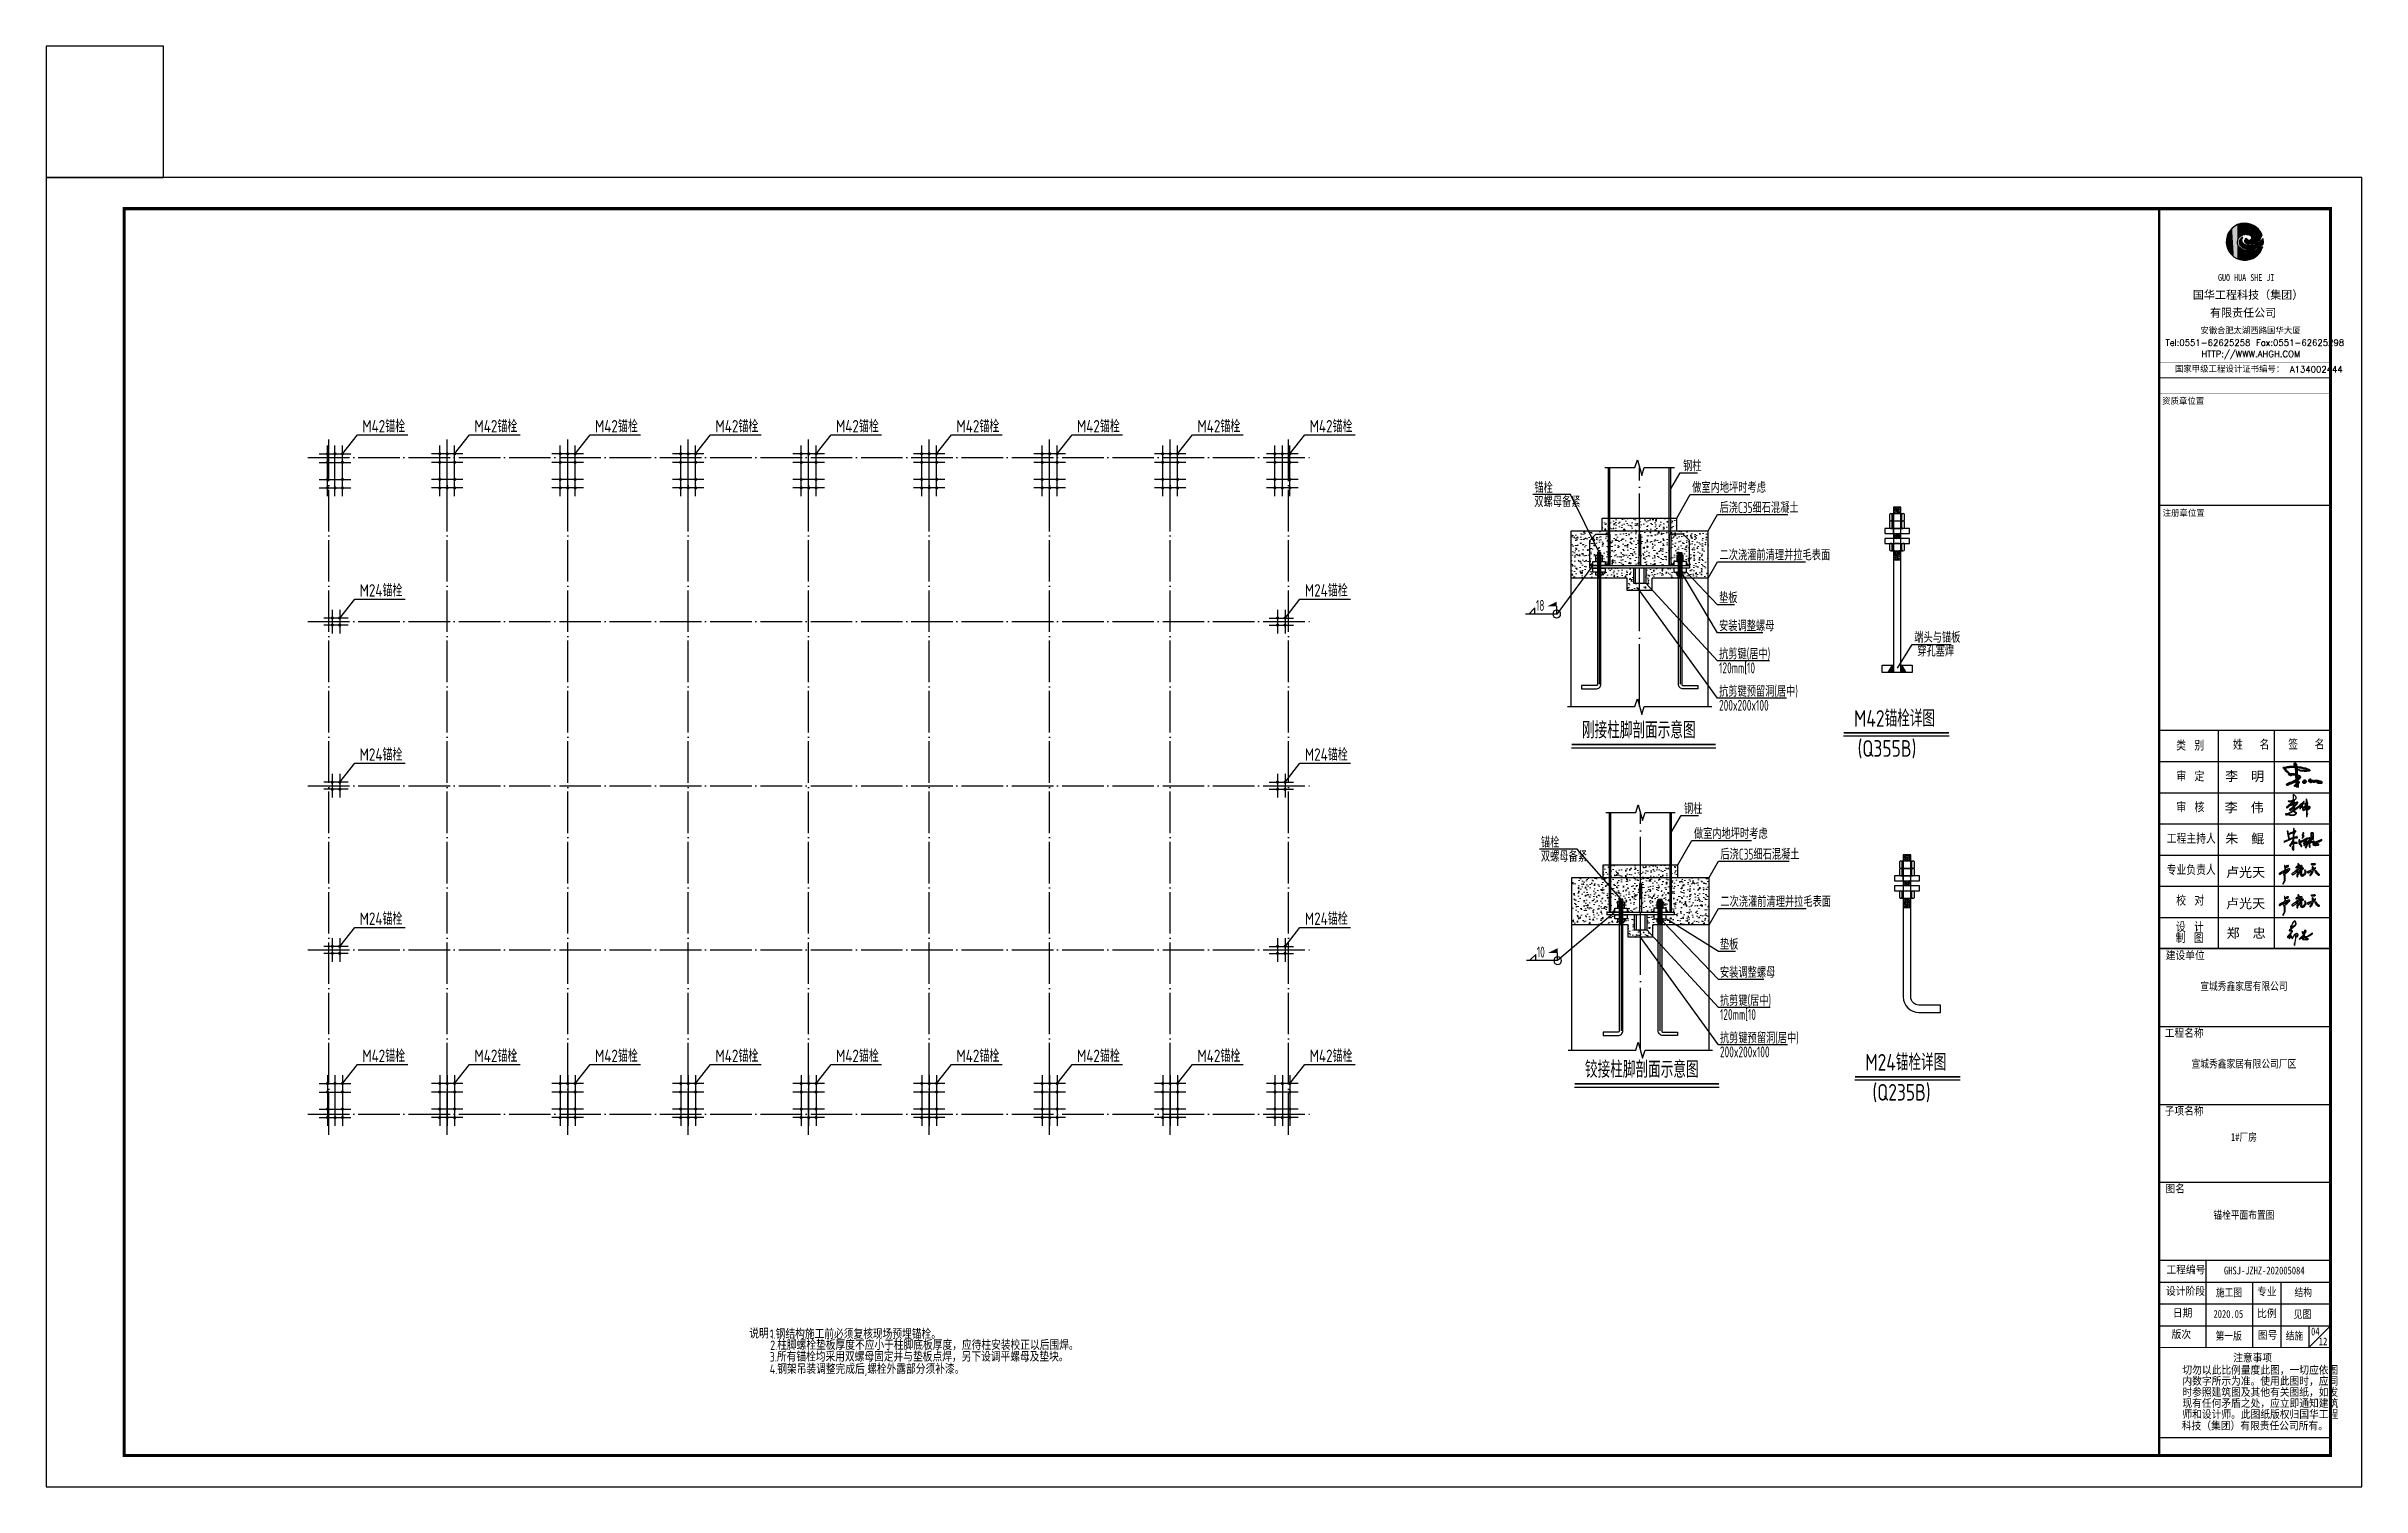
# Model space of a CAD drawing. Extents: x 9539573 to 9710259, y 1656270 to 2510207.
# Drawn here: x 9598809 to 9710259, y 2203570 to 2272882 of the extents above; entities that cross this region are included whole.
import ezdxf
from ezdxf.enums import TextEntityAlignment as Align

# ---------------------------------------------------------------- set-up
doc = ezdxf.new("R2010")
doc.units = 0
doc.header["$LTSCALE"] = 1000
doc.header["$MEASUREMENT"] = 0
doc.linetypes.add('DOTE', pattern=[2.42, 2, -0.2, 0.02, -0.2])
doc.layers.get('0').update_dxf_attribs({"linetype": 'CONTINUOUS'})
for name, color, linetype in [('10', 7, 'CONTINUOUS'), ('11', 3, 'CONTINUOUS'), ('116', 1, 'CONTINUOUS'), ('14', 142, 'CONTINUOUS'), ('BOLT', 3, 'CONTINUOUS'), ('DIM_SYMB', 3, 'CONTINUOUS'), ('DOTE', 8, 'DOTE'), ('PP-PM-TK', 7, 'CONTINUOUS'), ('PUB_TEXT', 7, 'CONTINUOUS'), ('PUB_TITLE', 4, 'CONTINUOUS'), ('一般文字', 6, 'CONTINUOUS'), ('加强板', 3, 'CONTINUOUS'), ('填充', 8, 'CONTINUOUS'), ('填满-深', 8, 'CONTINUOUS'), ('焊缝标注', 6, 'CONTINUOUS'), ('独立基础', 2, 'CONTINUOUS'), ('签名', 255, 'CONTINUOUS'), ('螺栓', 15, 'CONTINUOUS')]:
    doc.layers.add(name, color=color, linetype=linetype)
doc.layers.add('HATCH', color=9, linetype='CONTINUOUS', lineweight=9)
doc.styles.add('-黑体', font='')
doc.styles.add('_HZTXT', font='atssdeng.shx', dxfattribs={"width": 0.8, "bigfont": 'atssdchn.shx'})
doc.styles.add('STYLE1', font='simhei.ttf', dxfattribs={"width": 0.8})
doc.styles.add('TQ', font='txt.shx', dxfattribs={"width": 0.8, "bigfont": 'hztxt.shx'})
doc.styles.add('TSSD', font='tssdeng.shx', dxfattribs={"width": 0.65, "bigfont": 'tssdchn.shx'})
doc.styles.add('TSSD_DIMENSION', font='atssdeng.shx', dxfattribs={"width": 0.7, "bigfont": 'atssdchn.shx'})
doc.styles.add('TSSD_REIN', font='atssdeng.shx', dxfattribs={"width": 0.7, "bigfont": 'atssdchn.shx'})
doc.styles.add('仿宋', font='', dxfattribs={"width": 0.8})
doc.styles.get('-黑体').set_extended_font_data('SimSun')
doc.styles.get('仿宋').set_extended_font_data('SimSun')
pattern_1 = [(50, (0, 0), (358.630091, -31.376067), [37.5, -412.5]), (355, (0, 0), (-69.375667, 376.096067), [30, -330]), (100.4514, (29.9, -2.6), (289.254691, 344.719771), [31.870095, -350.571056]), (46.1842, (0, 100), (533.620524, -82.759507), [56.25, -618.75]), (96.6356, (44.47, 93.1), (467.331353, 487.058935), [47.805144, -525.8565]), (351.1842, (0, 100), (467.330973, 487.0593), [45, -495]), (21, (50, 75), (298.453526, -201.309445), [37.5, -412.5]), (326, (50, 75), (121.657666, 362.575023), [30, -330]), (71.4514, (74.87, 58.22), (420.111314, 161.265248), [31.870095, -350.571056]), (37.5, (0, 0), (6.0799277, 166.446927), [0, -326, 0, -335, 0, -331.25]), (7.5, (0, 0), (131.5347687, 197.205856), [0, -191, 0, -318.5, 0, -126.25]), (327.5, (-111.5, 0), (266.911218, -11.2774359), [0, -125, 0, -390, 0, -517.5]), (317.5, (-161.5, 0), (291.593085, 50.052491), [0, -162.5, 0, -259, 0, -367.5])]
pattern_2 = [(10, (7369831.1, 1887585.653), (-5.426506, 30.775242), [])]

msp = doc.modelspace()

# ---------------------------------------------------------------- texts
at = {"layer": 'PUB_TEXT', "style": 'TSSD_DIMENSION', "width": 0.8}
for s, p in [('说明：', (9632648.4, 2210707.1)), ('1.钢结构施工前必须复核现场预埋锚栓。', (9633645.7, 2210683.9)), ('3.所有锚栓均采用双螺母固定并与垫板点焊，另下设调平螺母及垫块。', (9633632.5, 2209591.9)), ('2.柱脚螺栓垫板厚度不应小于柱脚底板厚度，应待柱安装校正以后围焊。', (9633655, 2210151.9)), ('4.钢架吊装调整完成后,螺栓外露部分须补漆。', (9633632.5, 2208998))]:
    msp.add_text(s, height=450, dxfattribs=at).set_placement(p)
at = {"layer": 'PUB_TITLE', "color": 6, "style": '仿宋', "width": 0.8}
msp.add_text('锚栓平面布置图', height=375, dxfattribs=at).set_placement((9704590.6, 2216457.1), align=Align.CENTER)
msp.add_text('04', height=375, dxfattribs=at).set_placement((9707823, 2210854))
at = {"layer": '一般文字', "color": 5, "style": 'TSSD_REIN', "width": 0.8}
for s, p in [('M42锚栓', (9614018.6, 2254300.6)), ('M42锚栓', (9619418.7, 2254300.6)), ('M42锚栓', (9625218.7, 2254300.6)), ('M42锚栓', (9631018.7, 2254300.6)), ('M42锚栓', (9636818.7, 2254300.6)), ('M42锚栓', (9642618.7, 2254300.6)), ('M42锚栓', (9648418.7, 2254300.6)), ('M42锚栓', (9654218.7, 2254300.6)), ('M42锚栓', (9659618.9, 2254300.6)), ('M24锚栓', (9613888.6, 2246400.4)), ('M24锚栓', (9659388.9, 2246400.4)), ('M24锚栓', (9613888.6, 2238500.4)), ('M24锚栓', (9659388.9, 2238500.4)), ('M24锚栓', (9613888.6, 2230600.4)), ('M24锚栓', (9659388.9, 2230600.4)), ('M42锚栓', (9614018.6, 2224000.9)), ('M42锚栓', (9619418.7, 2224000.9)), ('M42锚栓', (9625218.7, 2224000.9)), ('M42锚栓', (9631018.7, 2224000.9)), ('M42锚栓', (9636818.7, 2224000.9)), ('M42锚栓', (9642618.7, 2224000.9)), ('M42锚栓', (9648418.7, 2224000.9)), ('M42锚栓', (9654218.7, 2224000.9)), ('M42锚栓', (9659618.9, 2224000.9))]:
    msp.add_text(s, height=600, dxfattribs=at).set_placement(p)
at = {"layer": '一般文字', "color": 7, "style": 'TSSD_REIN', "width": 0.65}
for s, p in [('端头与锚板', (9688724.6, 2244178.8, -1778.2)), ('穿孔塞焊', (9688866, 2243519.9, -1778.2))]:
    msp.add_text(s, height=525, dxfattribs=at).set_placement(p)
at = {"layer": '一般文字', "color": 2, "style": '_HZTXT', "width": 0.8}
for s, p in [('刚接柱脚剖面示意图', (9672725.6, 2239574.4)), ('M42锚栓详图', (9685820.5, 2240138.7)), ('(Q355B)', (9685995.5, 2238694.2)), ('铰接柱脚剖面示意图', (9672871.1, 2223247.3)), ('M24锚栓详图', (9686361.4, 2223592.3)), ('(Q235B)', (9686708.8, 2222147.8))]:
    msp.add_text(s, height=800, dxfattribs=at).set_placement(p)

# ---------------------------------------------------------------- blocks, each defined once
blk = doc.blocks.new('*U22')
at = {"layer": 'PP-PM-TK', "color": 1}
for points in [[(-734, 26), (-725, -117), (-725, 92)], [(-725, 92), (-715, -155), (-715, 168)], [(-725, -117), (-725, 92), (-715, -155)], [(-715, 168), (-689, -255), (-689, 245)], [(-715, -155), (-715, 168), (-689, -255)], [(-689, 245), (-669, -296), (-669, 303)], [(-689, -255), (-689, 245), (-669, -296)], [(-669, 303), (-627, -384), (-627, 377)], [(-669, -296), (-669, 303), (-627, -384)], [(-627, 377), (-598, -422), (-598, 427)], [(-627, -384), (-627, 377), (-598, -422)], [(-598, 427), (-540, -498), (-540, 493)], [(-598, -422), (-598, 427), (-540, -498)], [(-540, 493), (-504, -531), (-504, 535)], [(-540, -498), (-540, 493), (-504, -531)], [(-504, 535), (-434, -593), (-434, 589)], [(-504, -531), (-504, 535), (-434, -593)], [(-434, 589), (-390, -619), (-390, 622)], [(-434, -593), (-434, 589), (-390, -619)], [(-390, 622), (-310, -666), (-310, 662)], [(-390, -619), (-390, 622), (-310, -666)], [(-310, 662), (-302, -669), (-302, 667)], [(-310, -666), (-310, 662), (-302, -669)], [(-302, 667), (-300, 1), (-300, 667)], [(-300, 667), (-299, 9), (-299, 668)], [(-299, 668), (-289, 51), (-289, 673)], [(-289, 673), (-287, 62), (-287, 674)], [(-287, 674), (-274, 89), (-274, 680)], [(-274, 680), (-262, 115), (-262, 686)], [(-262, 686), (-255, 126), (-255, 688)], [(-262, 686), (-262, 115), (-262, 686)], [(-255, 688), (-231, 157), (-231, 695)], [(-231, 695), (-227, 163), (-227, 696)], [(-227, 696), (-222, 168), (-222, 697)], [(-222, 697), (-221, 168), (-221, 697)], [(-222, 3), (-221, -43), (-221, 4)], [(-221, 697), (-215, 174), (-215, 699)], [(-221, 4), (-215, -82), (-215, 32)], [(-221, -43), (-221, 4), (-215, -82)], [(-215, 699), (-211, 177), (-211, 700)], [(-215, 32), (-211, -92), (-211, 48)], [(-215, -82), (-215, 32), (-211, -92)], [(-211, 700), (-202, 186), (-202, 703)], [(-211, 48), (-202, -118), (-202, 68)], [(-211, -92), (-211, 48), (-202, -118)], [(-202, 703), (-199, 188), (-199, 704)], [(-202, 68), (-199, -122), (-199, 73)], [(-202, -118), (-202, 68), (-199, -122)], [(-199, 704), (-185, 201), (-185, 708)], [(-199, 73), (-185, -143), (-185, 93)], [(-199, -122), (-199, 73), (-185, -143)], [(-185, 708), (-183, 203), (-183, 708)], [(-185, 93), (-183, -145), (-183, 96)], [(-185, -143), (-185, 93), (-183, -145)], [(-183, 708), (-179, 206), (-179, 709)], [(-183, 96), (-179, -149), (-179, 100)], [(-183, -145), (-183, 96), (-179, -149)], [(-179, 709), (-176, 208), (-176, 710)], [(-179, 100), (-176, -152), (-176, 103)], [(-179, -149), (-179, 100), (-176, -152)], [(-176, 710), (-175, 208), (-175, 710)], [(-176, 103), (-175, -153), (-175, 104)], [(-176, -152), (-176, 103), (-175, -153)], [(-175, 710), (-163, 216), (-163, 714)], [(-175, 104), (-163, -165), (-163, 116)], [(-175, -153), (-175, 104), (-163, -165)], [(-163, 714), (-142, 228), (-142, 719)], [(-163, 116), (-142, -181), (-142, 137)], [(-163, -165), (-163, 116), (-142, -181)], [(-142, 719), (-124, 239), (-124, 724)], [(-142, 137), (-124, -195), (-124, 151)], [(-142, -181), (-142, 137), (-124, -195)], [(-124, 724), (-123, 240), (-123, 724)], [(-124, 151), (-123, -196), (-123, 152)], [(-124, -195), (-124, 151), (-123, -196)], [(-123, 724), (-122, 240), (-122, 724)], [(-123, 152), (-122, -196), (-122, 153)], [(-123, -196), (-123, 152), (-122, -196)], [(-122, 724), (-114, 243), (-114, 725)], [(-122, 153), (-114, -202), (-114, 157)], [(-122, -196), (-122, 153), (-114, -202)], [(-114, 725), (-112, 244), (-112, 725)], [(-114, 157), (-112, 107), (-112, 158)], [(-114, -202), (-114, 87), (-112, -204)], [(-112, 725), (-112, 244), (-112, 725)], [(-112, 725), (-111, 244), (-111, 725)], [(-112, 158), (-111, 117), (-111, 159)], [(-112, 158), (-112, 108), (-112, 158)], [(-112, -204), (-112, 45), (-112, -204)], [(-112, -204), (-112, 42), (-111, -204)], [(-111, 725), (-110, 245), (-110, 725)], [(-111, 159), (-110, 119), (-110, 159)], [(-111, -204), (-111, 38), (-110, -205)], [(-110, 725), (-105, 247), (-105, 725)], [(-110, 159), (-105, 131), (-105, 162)], [(-110, -205), (-110, 34), (-105, -208)], [(-105, 725), (-102, 248), (-102, 726)], [(-105, 162), (-102, 135), (-102, 164)], [(-105, -208), (-105, 12), (-102, -210)], [(-102, 726), (-101, 249), (-101, 726)], [(-102, 164), (-101, 137), (-101, 165)], [(-101, 726), (-95, 251), (-95, 726)], [(-101, 165), (-95, 145), (-95, 166)], [(-95, 726), (-89, 254), (-89, 727)], [(-95, 166), (-89, 151), (-89, 167)], [(-89, 727), (-85, 255), (-85, 727)], [(-85, 727), (-83, 256), (-83, 727)], [(-83, 727), (-79, 257), (-79, 727)], [(-79, 727), (-59, 265), (-59, 729)], [(-59, 729), (-54, 267), (-54, 729)], [(-54, 729), (-45, 270), (-45, 730)], [(-45, 730), (-34, 272), (-34, 731)], [(-34, 731), (-28, 273), (-28, 731)], [(-28, 731), (-19, 276), (-19, 732)], [(-19, 732), (-12, 276), (-12, 732)], [(-12, 732), (-10, 277), (-10, 732)], [(-12, 25), (-10, 11), (-10, 47)], [(-10, 732), (-10, 277), (-10, 732)], [(-10, 732), (-9, 277), (-9, 732)], [(-10, 47), (-9, 4), (-9, 50)], [(-10, 11), (-10, 47), (-10, 10)], [(-10, 47), (-10, 10), (-10, 47)], [(-10, 10), (-10, 47), (-9, 4)], [(-9, 732), (-4, 277), (-4, 733)], [(-9, 50), (-4, -7), (-4, 68)], [(-9, 4), (-9, 50), (-4, -7)], [(-4, 733), (-3, 277), (-3, 733)], [(-4, 68), (-3, -8), (-3, 69)], [(-4, -7), (-4, 68), (-3, -8)], [(-3, 733), (2, 278), (2, 733)], [(-3, 69), (2, -19), (2, 80)], [(-3, -8), (-3, 69), (2, -19)], [(2, 733), (7, 279), (7, 734)], [(2, 80), (7, -24), (7, 87)], [(2, -19), (2, 80), (7, -24)], [(7, 734), (16, 280), (16, 734)], [(7, 87), (16, -35), (16, 98)], [(7, -24), (7, 87), (16, -35)], [(16, 280), (16, 734), (18, 279)], [(16, 734), (18, 279), (18, 734)], [(16, 98), (18, -37), (18, 100)], [(16, -35), (16, 98), (18, -37)], [(18, 279), (18, 734), (21, 279)], [(18, 100), (21, -39), (21, 103)], [(18, -37), (18, 100), (21, -39)], [(21, 279), (21, 734), (28, 279)], [(21, 103), (28, -45), (28, 111)], [(21, -39), (21, 103), (28, -45)], [(28, 279), (28, 733), (30, 279)], [(28, 111), (30, -46), (30, 113)], [(28, -45), (28, 111), (30, -46)], [(30, 279), (30, 733), (40, 278)], [(30, 113), (40, -53), (40, 121)], [(30, -46), (30, 113), (40, -53)], [(40, 278), (40, 732), (44, 278)], [(40, 121), (44, -56), (44, 124)], [(40, -53), (40, 121), (44, -56)], [(44, 278), (44, 731), (58, 277)], [(44, 124), (58, -63), (58, 135)], [(44, -56), (44, 124), (58, -63)], [(58, 277), (58, 730), (69, 276)], [(58, -63), (58, 135), (69, -69)], [(69, 276), (69, 728), (70, 276)], [(69, -69), (69, 126), (70, -69)], [(70, 276), (70, 728), (84, 275)], [(70, -69), (70, 125), (84, -74)], [(84, 275), (84, 726), (85, 275)], [(84, -74), (84, 113), (85, -74)], [(85, 275), (85, 726), (108, 274)], [(85, -74), (85, 112), (108, -81)], [(108, 274), (108, 723), (108, 274)], [(108, 274), (108, 723), (108, 274)], [(108, 274), (108, 723), (109, 274)], [(108, -81), (108, 88), (108, -82)], [(108, -82), (108, 87), (108, -82)], [(108, -82), (108, 87), (109, -82)], [(109, 274), (109, 723), (112, 273)], [(109, -82), (109, 87), (112, -82)], [(112, 273), (112, 723), (135, 270)], [(112, -82), (112, 84), (135, -86)], [(135, 270), (135, 720), (147, 269)], [(135, -86), (135, 66), (147, -88)], [(147, 269), (147, 719), (152, 268)], [(147, -88), (147, 62), (152, -88)], [(152, 268), (152, 718), (152, 268)], [(152, 268), (152, 718), (159, 268)], [(152, -88), (152, 60), (152, -89)], [(152, -89), (152, 60), (159, -89)], [(159, 268), (159, 717), (160, 267)], [(159, -89), (159, 59), (160, -89)], [(160, 267), (160, 717), (164, 267)], [(160, -89), (160, 59), (164, -89)], [(164, 267), (164, 716), (171, 265)], [(164, -89), (164, 59), (171, -89)], [(171, 265), (171, 713), (179, 263)], [(171, 58), (179, -90), (179, 60)], [(171, -89), (171, 58), (179, -90)], [(179, 263), (179, 711), (185, 262)], [(179, 60), (185, -90), (185, 61)], [(179, -90), (179, 60), (185, -90)], [(185, 262), (185, 709), (191, 261)], [(185, 61), (191, -90), (191, 62)], [(191, 261), (191, 707), (207, 254)], [(191, 62), (207, -89), (207, 65)], [(207, 254), (207, 702), (209, 253)], [(207, 65), (209, -89), (209, 66)], [(209, 253), (209, 701), (217, 250)], [(209, 66), (217, -89), (217, 70)], [(217, 250), (217, 698), (225, 244)], [(217, 70), (225, -89), (225, 75)], [(225, 244), (225, 696), (243, 230)], [(225, 75), (243, -87), (243, 86)], [(243, 230), (243, 690), (246, 228)], [(243, 86), (246, -86), (246, 91)], [(246, 228), (246, 689), (248, 227)], [(246, 91), (248, -86), (248, 93)], [(248, 227), (248, 688), (249, 226)], [(248, 93), (249, -86), (249, 94)], [(249, 226), (249, 688), (255, 216)], [(249, 94), (255, -86), (255, 102)], [(255, 216), (255, 686), (266, 199)], [(255, 102), (266, -84), (266, 117)], [(266, 199), (266, 682), (270, 192)], [(266, 117), (270, -84), (270, 133)], [(270, 192), (270, 681), (276, 155)], [(270, 133), (276, -83), (276, 155)], [(569, -14), (588, -190), (588, 2)], [(588, 2), (593, -187), (593, 6)], [(593, 6), (610, -177), (610, 20)], [(610, 20), (616, -173), (616, 25)], [(616, 25), (618, -171), (618, 27)], [(618, 27), (637, -159), (637, 43)], [(637, 43), (643, -155), (643, 48)], [(643, 48), (653, -148), (653, 57)], [(653, 57), (662, -142), (662, 66)], [(662, 66), (664, -140), (664, 68)], [(664, 68), (683, -126), (683, 86)], [(683, 86), (711, -105), (711, 112)], [(711, 112), (724, -95), (724, 124)], [(-302, -669), (-302, -30), (-300, -669)], [(-300, -669), (-300, -43), (-299, -670)], [(-299, -670), (-299, -61), (-289, -673)], [(-289, -673), (-289, -97), (-287, -674)], [(-287, -674), (-287, -102), (-274, -679)], [(-274, -679), (-274, -130), (-262, -683)], [(-262, -683), (-262, -150), (-262, -683)], [(-262, -683), (-262, -150), (-255, -686)], [(-255, -686), (-255, -162), (-231, -694)], [(-231, -694), (-231, -192), (-227, -695)], [(-227, -695), (-227, -195), (-222, -697)], [(-222, -697), (-222, -201), (-221, -697)], [(-221, -697), (-221, -201), (-215, -699)], [(-215, -699), (-215, -207), (-211, -701)], [(-211, -701), (-211, -210), (-202, -704)], [(-202, -704), (-202, -219), (-199, -705)], [(-199, -705), (-199, -222), (-185, -710)], [(-185, -710), (-185, -235), (-183, -711)], [(-183, -711), (-183, -237), (-179, -712)], [(-179, -712), (-179, -241), (-176, -713)], [(-176, -713), (-176, -244), (-175, -713)], [(-175, -713), (-175, -244), (-163, -715)], [(-163, -715), (-163, -252), (-142, -718)], [(-142, -718), (-142, -265), (-124, -721)], [(-124, -721), (-124, -276), (-123, -721)], [(-123, -721), (-123, -277), (-122, -721)], [(-122, -721), (-122, -277), (-114, -722)], [(-114, -722), (-114, -282), (-112, -723)], [(-112, -723), (-112, -284), (-112, -723)], [(-112, -723), (-112, -284), (-111, -723)], [(-111, -723), (-111, -284), (-110, -723)], [(-110, -723), (-110, -285), (-105, -724)], [(-105, -724), (-105, -287), (-102, -724)], [(-102, -210), (-102, -2), (-101, -212)], [(-102, -724), (-102, -288), (-101, -724)], [(-101, -212), (-101, -5), (-95, -215)], [(-101, -724), (-101, -289), (-95, -725)], [(-95, -215), (-95, -17), (-89, -219)], [(-95, -725), (-95, -291), (-89, -726)], [(-89, -219), (-89, -28), (-85, -222)], [(-89, -726), (-89, -294), (-85, -727)], [(-85, -222), (-85, -35), (-83, -223)], [(-85, -727), (-85, -295), (-83, -727)], [(-83, -223), (-83, -39), (-79, -226)], [(-83, -727), (-83, -296), (-79, -727)], [(-79, -226), (-79, -46), (-59, -239)], [(-79, -727), (-79, -298), (-59, -730)], [(-59, -239), (-59, -68), (-54, -241)], [(-59, -730), (-59, -306), (-54, -731)], [(-54, -241), (-54, -73), (-45, -246)], [(-54, -731), (-54, -308), (-45, -732)], [(-45, -246), (-45, -83), (-34, -252)], [(-45, -732), (-45, -312), (-34, -734)], [(-34, -252), (-34, -91), (-28, -254)], [(-28, -254), (-28, -95), (-19, -259)], [(-19, -259), (-19, -101), (-12, -263)], [(-12, -263), (-12, -106), (-10, -264)], [(-10, -264), (-10, -108), (-10, -264)], [(-10, -264), (-10, -108), (-9, -264)], [(-9, -264), (-9, -108), (-4, -267)], [(-4, -267), (-4, -111), (-3, -267)], [(-3, -267), (-3, -111), (2, -269)], [(2, -269), (2, -114), (7, -270)], [(7, -270), (7, -116), (16, -273)], [(16, -273), (16, -121), (18, -274)], [(18, -274), (18, -122), (21, -274)], [(21, -274), (21, -123), (28, -277)], [(28, -277), (28, -127), (30, -277)], [(30, -277), (30, -128), (40, -280)], [(40, -280), (40, -131), (44, -281)], [(44, -281), (44, -133), (58, -283)], [(58, -283), (58, -137), (69, -285)], [(69, -285), (69, -141), (70, -285)], [(70, -285), (70, -141), (84, -288)], [(84, -288), (84, -144), (85, -288)], [(85, -288), (85, -144), (108, -289)], [(108, -289), (108, -149), (108, -289)], [(108, -289), (108, -149), (108, -289)], [(108, -289), (108, -149), (109, -289)], [(109, -289), (109, -150), (112, -289)], [(112, -289), (112, -150), (135, -291)], [(135, -291), (135, -153), (147, -291)], [(147, -291), (147, -154), (152, -291)], [(152, -291), (152, -155), (152, -291)], [(152, -291), (152, -155), (159, -292)], [(152, -344), (152, -716), (152, -344)], [(152, -344), (159, -714), (159, -344)], [(159, -292), (159, -155), (160, -292)], [(159, -344), (160, -714), (160, -344)], [(160, -292), (160, -156), (164, -292)], [(160, -344), (164, -713), (164, -344)], [(164, -292), (164, -156), (171, -292)], [(164, -344), (171, -711), (171, -344)], [(171, -292), (171, -156), (179, -293)], [(171, -344), (179, -709), (179, -343)], [(179, -343), (185, -707), (185, -343)], [(185, -343), (191, -706), (191, -343)], [(191, -343), (207, -702), (207, -342)], [(207, -156), (209, -291), (209, -156)], [(207, -342), (209, -701), (209, -342)], [(209, -156), (217, -291), (217, -155)], [(209, -342), (217, -699), (217, -342)], [(217, -155), (225, -290), (225, -155)], [(217, -342), (225, -697), (225, -341)], [(225, -155), (243, -289), (243, -153)], [(225, -341), (243, -693), (243, -340)], [(243, -153), (246, -289), (246, -153)], [(243, -340), (246, -692), (246, -340)], [(246, -153), (248, -289), (248, -153)], [(246, -340), (248, -692), (248, -340)], [(248, -153), (249, -289), (249, -153)], [(248, -340), (249, -691), (249, -340)], [(249, -153), (255, -289), (255, -152)], [(249, -340), (255, -688), (255, -339)], [(255, -152), (266, -288), (266, -150)], [(255, -339), (266, -683), (266, -338)], [(266, -150), (270, -288), (270, -150)], [(266, -338), (270, -681), (270, -338)], [(270, -150), (276, -288), (276, -149)], [(270, -338), (276, -678), (276, -337)], [(276, -149), (283, -287), (283, -147)], [(276, -337), (283, -675), (283, -337)], [(283, -147), (296, -287), (296, -145)], [(283, -337), (296, -669), (296, -335)], [(296, -145), (302, -286), (302, -144)], [(296, -335), (302, -666), (302, -335)], [(302, -144), (307, -286), (307, -143)], [(302, -335), (307, -664), (307, -334)], [(307, -143), (311, -285), (311, -142)], [(307, -334), (311, -662), (311, -334)], [(311, -142), (341, -281), (341, -133)], [(311, -334), (341, -648), (341, -328)], [(341, -133), (369, -276), (369, -125)], [(341, -328), (369, -634), (369, -323)], [(369, -125), (375, -275), (375, -123)], [(369, -323), (375, -631), (375, -322)], [(375, -123), (377, -275), (377, -123)], [(375, -322), (377, -631), (377, -322)], [(377, -123), (383, -273), (383, -121)], [(377, -322), (383, -626), (383, -320)], [(383, -121), (397, -269), (397, -115)], [(383, -320), (397, -616), (397, -316)], [(397, -115), (421, -264), (421, -104)], [(397, -316), (421, -598), (421, -309)], [(421, -104), (431, -261), (431, -100)], [(421, -309), (431, -591), (431, -307)], [(431, -100), (444, -256), (444, -94)], [(431, -307), (444, -581), (444, -303)], [(444, -94), (450, -254), (450, -91)], [(444, -303), (450, -576), (450, -300)], [(450, -91), (460, -250), (460, -87)], [(450, -300), (460, -569), (460, -297)], [(460, -87), (483, -242), (483, -74)], [(460, -297), (483, -552), (483, -288)], [(483, -74), (492, -239), (492, -68)], [(483, -288), (492, -546), (492, -285)], [(492, -68), (509, -231), (509, -58)], [(492, -68), (492, -239), (492, -68)], [(492, -284), (509, -527), (509, -278)], [(492, -285), (492, -545), (492, -284)], [(509, -58), (512, -229), (512, -56)], [(509, -278), (512, -524), (512, -277)], [(512, -56), (513, -229), (513, -55)], [(512, -277), (513, -522), (513, -276)], [(513, -55), (530, -221), (530, -43)], [(513, -276), (530, -504), (530, -269)], [(530, -43), (542, -215), (542, -35)], [(530, -269), (542, -491), (542, -263)], [(542, -35), (552, -210), (552, -28)], [(542, -263), (552, -480), (552, -258)], [(552, -28), (555, -209), (555, -25)], [(552, -258), (555, -476), (555, -257)], [(555, -25), (569, -201), (569, -14)], [(555, -257), (569, -461), (569, -251)], [(569, -251), (588, -440), (588, -242)], [(588, -242), (593, -432), (593, -239)], [(593, -239), (610, -405), (610, -232)], [(610, -232), (616, -395), (616, -229)], [(616, -229), (618, -391), (618, -228)], [(618, -228), (637, -360), (637, -219)], [(637, -219), (643, -350), (643, -217)], [(643, -217), (653, -334), (653, -212)], [(653, -212), (662, -318), (662, -207)], [(662, -207), (664, -312), (664, -206)], [(664, -206), (683, -260), (683, -197)], [(683, -260), (683, -197), (711, -183)]]:
    blk.add_solid(points, dxfattribs=at)
at = {"layer": 'PP-PM-TK', "color": 1, "extrusion": (0, 0, -1)}
for points in [[(302, -30), (302, 667), (300, 1)], [(300, 1), (300, 667), (299, 9)], [(299, 9), (299, 668), (289, 51)], [(289, 51), (289, 673), (287, 62)], [(287, 62), (287, 674), (274, 89)], [(274, 89), (274, 680), (262, 115)], [(262, 115), (262, 686), (262, 115)], [(262, 115), (262, 686), (255, 126)], [(255, 126), (255, 688), (231, 157)], [(231, 157), (231, 695), (227, 163)], [(227, 163), (227, 696), (222, 168)], [(222, 168), (222, 697), (221, 168)], [(221, 168), (221, 697), (215, 174)], [(215, 174), (215, 699), (211, 177)], [(211, 177), (211, 700), (202, 186)], [(202, 186), (202, 703), (199, 188)], [(199, 188), (199, 704), (185, 201)], [(185, 201), (185, 708), (183, 203)], [(183, 203), (183, 708), (179, 206)], [(179, 206), (179, 709), (176, 208)], [(176, 208), (176, 710), (175, 208)], [(175, 208), (175, 710), (163, 216)], [(163, 216), (163, 714), (142, 228)], [(142, 228), (142, 719), (124, 239)], [(124, 239), (124, 724), (123, 240)], [(123, 240), (123, 724), (122, 240)], [(122, 240), (122, 724), (114, 243)], [(114, 243), (114, 725), (112, 244)], [(114, 87), (114, 157), (112, 107)], [(114, 87), (112, -204), (112, 45)], [(112, 244), (112, 725), (112, 244)], [(112, 244), (112, 725), (111, 244)], [(112, 107), (112, 158), (112, 108)], [(112, 108), (112, 158), (111, 117)], [(112, 45), (112, -204), (112, 42)], [(112, 42), (111, -204), (111, 38)], [(111, 244), (111, 725), (110, 245)], [(111, 117), (111, 159), (110, 119)], [(111, 38), (110, -205), (110, 34)], [(110, 245), (110, 725), (105, 247)], [(110, 119), (110, 159), (105, 131)], [(110, 34), (105, -208), (105, 12)], [(105, 247), (105, 725), (102, 248)], [(105, 131), (105, 162), (102, 135)], [(105, 12), (102, -210), (102, -2)], [(102, 248), (102, 726), (101, 249)], [(102, 135), (102, 164), (101, 137)], [(101, 249), (101, 726), (95, 251)], [(101, 137), (101, 165), (95, 145)], [(95, 251), (95, 726), (89, 254)], [(95, 145), (95, 166), (89, 151)], [(89, 254), (89, 727), (85, 255)], [(89, 151), (89, 167), (85, 154)], [(89, 167), (85, 154), (85, 164)], [(85, 255), (85, 727), (83, 256)], [(85, 154), (85, 164), (83, 163)], [(83, 256), (83, 727), (79, 257)], [(79, 257), (79, 727), (59, 265)], [(59, 265), (59, 729), (54, 267)], [(54, 267), (54, 729), (45, 270)], [(45, 270), (45, 730), (34, 272)], [(34, 272), (34, 731), (28, 273)], [(28, 273), (28, 731), (19, 276)], [(19, 276), (19, 732), (12, 276)], [(12, 276), (12, 732), (10, 277)], [(10, 277), (10, 732), (10, 277)], [(10, 277), (10, 732), (9, 277)], [(9, 277), (9, 732), (4, 277)], [(4, 277), (4, 733), (3, 277)], [(3, 277), (3, 733), (-2, 278)], [(-2, 278), (-2, 733), (-7, 279)], [(-7, 279), (-7, 734), (-16, 280)], [(-18, 734), (-21, 279), (-21, 734)], [(-21, 734), (-28, 279), (-28, 733)], [(-28, 733), (-30, 279), (-30, 733)], [(-30, 733), (-40, 278), (-40, 732)], [(-40, 732), (-44, 278), (-44, 731)], [(-44, 731), (-58, 277), (-58, 730)], [(-58, 730), (-69, 276), (-69, 728)], [(-58, 135), (-69, -69), (-69, 126)], [(-69, 728), (-70, 276), (-70, 728)], [(-69, 126), (-70, -69), (-70, 125)], [(-70, 728), (-84, 275), (-84, 726)], [(-70, 125), (-84, -74), (-84, 113)], [(-84, 726), (-85, 275), (-85, 726)], [(-84, 113), (-85, -74), (-85, 112)], [(-85, 726), (-108, 274), (-108, 723)], [(-85, 112), (-108, -81), (-108, 88)], [(-108, 723), (-108, 274), (-108, 723)], [(-108, 723), (-108, 274), (-108, 723)], [(-108, 723), (-109, 274), (-109, 723)], [(-108, 88), (-108, -82), (-108, 87)], [(-108, 87), (-108, -82), (-108, 87)], [(-108, 87), (-109, -82), (-109, 87)], [(-109, 723), (-112, 273), (-112, 723)], [(-109, 87), (-112, -82), (-112, 84)], [(-112, 723), (-135, 270), (-135, 720)], [(-112, 84), (-135, -86), (-135, 66)], [(-135, 720), (-147, 269), (-147, 719)], [(-135, 66), (-147, -88), (-147, 62)], [(-147, 719), (-152, 268), (-152, 718)], [(-147, 62), (-152, -88), (-152, 60)], [(-152, 718), (-152, 268), (-152, 718)], [(-152, 718), (-159, 268), (-159, 717)], [(-152, 60), (-152, -89), (-152, 60)], [(-152, 60), (-159, -89), (-159, 59)], [(-159, 717), (-160, 267), (-160, 717)], [(-159, 59), (-160, -89), (-160, 59)], [(-160, 717), (-164, 267), (-164, 716)], [(-160, 59), (-164, -89), (-164, 59)], [(-164, 716), (-171, 265), (-171, 713)], [(-164, 59), (-171, -89), (-171, 58)], [(-171, 713), (-179, 263), (-179, 711)], [(-179, 711), (-185, 262), (-185, 709)], [(-185, 709), (-191, 261), (-191, 707)], [(-185, -90), (-185, 61), (-191, -90)], [(-191, 707), (-207, 254), (-207, 702)], [(-191, -90), (-191, 62), (-207, -89)], [(-207, 702), (-209, 253), (-209, 701)], [(-207, -89), (-207, 65), (-209, -89)], [(-209, 701), (-217, 250), (-217, 698)], [(-209, -89), (-209, 66), (-217, -89)], [(-217, 698), (-225, 244), (-225, 696)], [(-217, -89), (-217, 70), (-225, -89)], [(-225, 696), (-243, 230), (-243, 690)], [(-225, -89), (-225, 75), (-243, -87)], [(-243, 690), (-246, 228), (-246, 689)], [(-243, -87), (-243, 86), (-246, -86)], [(-246, 689), (-248, 227), (-248, 688)], [(-246, -86), (-246, 91), (-248, -86)], [(-248, 688), (-249, 226), (-249, 688)], [(-248, -86), (-248, 93), (-249, -86)], [(-249, 688), (-255, 216), (-255, 686)], [(-249, -86), (-249, 94), (-255, -86)], [(-255, 686), (-266, 199), (-266, 682)], [(-255, -86), (-255, 102), (-266, -84)], [(-266, 682), (-270, 192), (-270, 681)], [(-266, -84), (-266, 117), (-270, -84)], [(-270, 681), (-276, 155), (-276, 679)], [(-270, -84), (-270, 133), (-276, -83)], [(-276, -83), (-276, 679), (-283, -83)], [(-276, 679), (-283, -83), (-283, 677)], [(-283, -83), (-283, 677), (-296, -80)], [(-283, 677), (-296, -80), (-296, 672)], [(-296, -80), (-296, 672), (-302, -79)], [(-296, 672), (-302, -79), (-302, 669)], [(-302, -79), (-302, 669), (-307, -78)], [(-302, 669), (-307, -78), (-307, 666)], [(-307, -78), (-307, 666), (-311, -77)], [(-307, 666), (-311, -77), (-311, 664)], [(-311, -77), (-311, 664), (-341, -71)], [(-311, 664), (-341, -71), (-341, 647)], [(-341, -71), (-341, 647), (-369, -62)], [(-341, 647), (-369, -62), (-369, 631)], [(-369, -62), (-369, 631), (-375, -61)], [(-369, 631), (-375, -61), (-375, 628)], [(-375, -61), (-375, 628), (-377, -60)], [(-375, 628), (-377, -60), (-377, 627)], [(-377, -60), (-377, 627), (-383, -58)], [(-377, 627), (-383, -58), (-383, 623)], [(-383, -58), (-383, 623), (-397, -54)], [(-383, 623), (-397, -54), (-397, 616)], [(-397, -54), (-397, 616), (-421, -43)], [(-397, 616), (-421, -43), (-421, 602)], [(-421, -43), (-421, 602), (-431, -38)], [(-421, 602), (-431, -38), (-431, 594)], [(-431, -38), (-431, 594), (-444, -32)], [(-431, 594), (-444, -32), (-444, 582)], [(-444, -32), (-444, 582), (-450, -29)], [(-444, 582), (-450, -29), (-450, 577)], [(-450, -29), (-450, 577), (-460, -23)], [(-450, 577), (-460, -23), (-460, 568)], [(-460, -23), (-460, 568), (-483, -10)], [(-460, 568), (-483, -10), (-483, 549)], [(-483, -10), (-483, 549), (-492, -3)], [(-483, 549), (-492, -3), (-492, 541)], [(-492, -3), (-492, 541), (-492, -3)], [(-492, 541), (-492, -3), (-492, 541)], [(-492, -3), (-492, 541), (-509, 10)], [(-492, 541), (-509, 10), (-509, 527)], [(-509, 10), (-509, 527), (-512, 12)], [(-509, 527), (-512, 12), (-512, 524)], [(-512, 12), (-512, 524), (-513, 13)], [(-512, 524), (-513, 13), (-513, 523)], [(-513, 13), (-513, 523), (-530, 27)], [(-513, 523), (-530, 27), (-530, 509)], [(-530, 27), (-530, 509), (-542, 38)], [(-530, 509), (-542, 38), (-542, 493)], [(-542, 38), (-542, 493), (-552, 48)], [(-542, 493), (-552, 48), (-552, 481)], [(-552, 48), (-552, 481), (-555, 52)], [(-552, 481), (-555, 52), (-555, 476)], [(-555, 52), (-555, 476), (-569, 65)], [(-555, 476), (-569, 65), (-569, 460)], [(-569, 65), (-569, 460), (-588, 89)], [(-569, 460), (-588, 89), (-588, 435)], [(-588, 89), (-588, 435), (-593, 95)], [(-588, 435), (-593, 95), (-593, 429)], [(-588, -190), (-588, 2), (-593, -187)], [(-593, 95), (-593, 429), (-610, 118)], [(-593, 429), (-610, 118), (-610, 408)], [(-593, -187), (-593, 6), (-610, -177)], [(-610, 118), (-610, 408), (-616, 126)], [(-610, 408), (-616, 126), (-616, 400)], [(-610, -177), (-610, 20), (-616, -173)], [(-616, 126), (-616, 400), (-618, 131)], [(-616, 400), (-618, 131), (-618, 397)], [(-616, -173), (-616, 25), (-618, -171)], [(-618, 131), (-618, 397), (-637, 164)], [(-618, 397), (-637, 164), (-637, 361)], [(-618, -171), (-618, 27), (-637, -159)], [(-637, 164), (-637, 361), (-643, 175)], [(-637, 361), (-643, 175), (-643, 349)], [(-637, -159), (-637, 43), (-643, -155)], [(-643, 175), (-643, 349), (-653, 192)], [(-643, 349), (-653, 192), (-653, 330)], [(-643, -155), (-643, 48), (-653, -148)], [(-653, 192), (-653, 330), (-662, 217)], [(-653, 330), (-662, 217), (-662, 311)], [(-653, -148), (-653, 57), (-662, -142)], [(-662, 217), (-662, 311), (-664, 222)], [(-662, 311), (-664, 222), (-664, 307)], [(-662, -142), (-662, 66), (-664, -140)], [(-664, 222), (-664, 307), (-683, 270)], [(-664, -140), (-664, 68), (-683, -126)], [(-683, -126), (-683, 86), (-711, -105)], [(-711, -105), (-711, 112), (-724, -95)], [(-724, -95), (-724, 124), (-729, -91)], [(-724, 124), (-729, -91), (-729, 74)], [(-729, -91), (-729, 74), (-734, 17)], [(302, -30), (300, -669), (300, -43)], [(300, -43), (299, -670), (299, -61)], [(299, -61), (289, -673), (289, -97)], [(289, -97), (287, -674), (287, -102)], [(287, -102), (274, -679), (274, -130)], [(274, -130), (262, -683), (262, -150)], [(262, -150), (262, -683), (262, -150)], [(262, -150), (255, -686), (255, -162)], [(255, -162), (231, -694), (231, -192)], [(231, -192), (227, -695), (227, -195)], [(227, -195), (222, -697), (222, -201)], [(222, -201), (221, -697), (221, -201)], [(221, -201), (215, -699), (215, -207)], [(215, -207), (211, -701), (211, -210)], [(211, -210), (202, -704), (202, -219)], [(202, -219), (199, -705), (199, -222)], [(199, -222), (185, -710), (185, -235)], [(185, -235), (183, -711), (183, -237)], [(183, -237), (179, -712), (179, -241)], [(179, -241), (176, -713), (176, -244)], [(176, -244), (175, -713), (175, -244)], [(175, -244), (163, -715), (163, -252)], [(163, -252), (142, -718), (142, -265)], [(142, -265), (124, -721), (124, -276)], [(124, -276), (123, -721), (123, -277)], [(123, -277), (122, -721), (122, -277)], [(122, -277), (114, -722), (114, -282)], [(114, -282), (112, -723), (112, -284)], [(112, -284), (112, -723), (112, -284)], [(112, -284), (111, -723), (111, -284)], [(111, -284), (110, -723), (110, -285)], [(110, -285), (105, -724), (105, -287)], [(105, -287), (102, -724), (102, -288)], [(102, -2), (101, -212), (101, -5)], [(102, -288), (101, -724), (101, -289)], [(101, -5), (95, -215), (95, -17)], [(101, -289), (95, -725), (95, -291)], [(95, -17), (89, -219), (89, -28)], [(95, -291), (89, -726), (89, -294)], [(89, -28), (85, -222), (85, -35)], [(89, -294), (85, -727), (85, -295)], [(85, -35), (83, -223), (83, -39)], [(85, -295), (83, -727), (83, -296)], [(83, -39), (79, -226), (79, -46)], [(83, -296), (79, -727), (79, -298)], [(79, -46), (59, -239), (59, -68)], [(79, -298), (59, -730), (59, -306)], [(59, -68), (54, -241), (54, -73)], [(59, -306), (54, -731), (54, -308)], [(54, -73), (45, -246), (45, -83)], [(54, -308), (45, -732), (45, -312)], [(45, -83), (34, -252), (34, -91)], [(45, -312), (34, -734), (34, -316)], [(34, -91), (28, -254), (28, -95)], [(34, -734), (34, -316), (28, -734)], [(34, -316), (28, -734), (28, -319)], [(28, -95), (19, -259), (19, -101)], [(28, -734), (28, -319), (19, -733)], [(28, -319), (19, -733), (19, -321)], [(19, -101), (12, -263), (12, -106)], [(19, -733), (19, -321), (12, -733)], [(19, -321), (12, -733), (12, -322)], [(12, -106), (10, -264), (10, -108)], [(12, -733), (12, -322), (10, -733)], [(12, -322), (10, -733), (10, -323)], [(10, -108), (10, -264), (10, -108)], [(10, -108), (9, -264), (9, -108)], [(10, -733), (10, -323), (10, -733)], [(10, -323), (10, -733), (10, -323)], [(10, -733), (10, -323), (9, -733)], [(10, -323), (9, -733), (9, -323)], [(9, -108), (4, -267), (4, -111)], [(9, -733), (9, -323), (4, -732)], [(9, -323), (4, -732), (4, -324)], [(4, -111), (3, -267), (3, -111)], [(4, -732), (4, -324), (3, -732)], [(4, -324), (3, -732), (3, -324)], [(3, -111), (-2, -269), (-2, -114)], [(3, -732), (3, -324), (-2, -732)], [(3, -324), (-2, -732), (-2, -326)], [(-2, -114), (-7, -270), (-7, -116)], [(-2, -732), (-2, -326), (-7, -732)], [(-2, -326), (-7, -732), (-7, -327)], [(-7, -116), (-16, -273), (-16, -121)], [(-7, -732), (-7, -327), (-16, -731)], [(-7, -327), (-16, -731), (-16, -329)], [(-16, -121), (-18, -274), (-18, -122)], [(-16, -731), (-16, -329), (-18, -731)], [(-16, -329), (-18, -731), (-18, -329)], [(-18, -122), (-21, -274), (-21, -123)], [(-18, -731), (-18, -329), (-21, -731)], [(-18, -329), (-21, -731), (-21, -330)], [(-21, -123), (-28, -277), (-28, -127)], [(-21, -731), (-21, -330), (-28, -731)], [(-21, -330), (-28, -731), (-28, -332)], [(-28, -127), (-30, -277), (-30, -128)], [(-28, -731), (-28, -332), (-30, -731)], [(-28, -332), (-30, -731), (-30, -332)], [(-30, -128), (-40, -280), (-40, -131)], [(-30, -731), (-30, -332), (-40, -730)], [(-30, -332), (-40, -730), (-40, -334)], [(-40, -131), (-44, -281), (-44, -133)], [(-40, -730), (-40, -334), (-44, -730)], [(-40, -334), (-44, -730), (-44, -335)], [(-44, -133), (-58, -283), (-58, -137)], [(-44, -730), (-44, -335), (-58, -729)], [(-44, -335), (-58, -729), (-58, -338)], [(-58, -137), (-69, -285), (-69, -141)], [(-58, -729), (-58, -338), (-69, -729)], [(-58, -338), (-69, -729), (-69, -339)], [(-69, -141), (-70, -285), (-70, -141)], [(-69, -729), (-69, -339), (-70, -729)], [(-69, -339), (-70, -729), (-70, -339)], [(-70, -141), (-84, -288), (-84, -144)], [(-70, -729), (-70, -339), (-84, -728)], [(-70, -339), (-84, -728), (-84, -340)], [(-84, -144), (-85, -288), (-85, -144)], [(-84, -728), (-84, -340), (-85, -728)], [(-84, -340), (-85, -728), (-85, -340)], [(-85, -144), (-108, -289), (-108, -149)], [(-85, -728), (-85, -340), (-108, -727)], [(-85, -340), (-108, -727), (-108, -342)], [(-108, -149), (-108, -289), (-108, -149)], [(-108, -149), (-108, -289), (-108, -149)], [(-108, -149), (-109, -289), (-109, -150)], [(-108, -727), (-108, -342), (-108, -727)], [(-108, -342), (-108, -727), (-108, -342)], [(-108, -727), (-108, -342), (-108, -727)], [(-108, -342), (-108, -727), (-108, -342)], [(-108, -727), (-108, -342), (-109, -727)], [(-108, -342), (-109, -727), (-109, -342)], [(-109, -150), (-112, -289), (-112, -150)], [(-109, -727), (-109, -342), (-112, -726)], [(-109, -342), (-112, -726), (-112, -342)], [(-112, -150), (-135, -291), (-135, -153)], [(-112, -726), (-112, -342), (-135, -720)], [(-112, -342), (-135, -720), (-135, -343)], [(-135, -153), (-147, -291), (-147, -154)], [(-135, -720), (-135, -343), (-147, -717)], [(-135, -343), (-147, -717), (-147, -344)], [(-147, -154), (-152, -291), (-152, -155)], [(-147, -717), (-147, -344), (-152, -716)], [(-147, -344), (-152, -716), (-152, -344)], [(-152, -155), (-152, -291), (-152, -155)], [(-152, -155), (-159, -292), (-159, -155)], [(-152, -716), (-152, -344), (-152, -716)], [(-152, -716), (-152, -344), (-159, -714)], [(-159, -155), (-160, -292), (-160, -156)], [(-159, -714), (-159, -344), (-160, -714)], [(-160, -156), (-164, -292), (-164, -156)], [(-160, -714), (-160, -344), (-164, -713)], [(-164, -156), (-171, -292), (-171, -156)], [(-164, -713), (-164, -344), (-171, -711)], [(-171, -156), (-179, -293), (-179, -156)], [(-171, -711), (-171, -344), (-179, -709)], [(-179, -293), (-179, -156), (-185, -292)], [(-179, -156), (-185, -292), (-185, -156)], [(-179, -709), (-179, -343), (-185, -707)], [(-185, -292), (-185, -156), (-191, -292)], [(-185, -156), (-191, -292), (-191, -156)], [(-185, -707), (-185, -343), (-191, -706)], [(-191, -292), (-191, -156), (-207, -291)], [(-191, -156), (-207, -291), (-207, -156)], [(-191, -706), (-191, -343), (-207, -702)], [(-207, -291), (-207, -156), (-209, -291)], [(-207, -702), (-207, -342), (-209, -701)], [(-209, -291), (-209, -156), (-217, -291)], [(-209, -701), (-209, -342), (-217, -699)], [(-217, -291), (-217, -155), (-225, -290)], [(-217, -699), (-217, -342), (-225, -697)], [(-225, -290), (-225, -155), (-243, -289)], [(-225, -697), (-225, -341), (-243, -693)], [(-243, -289), (-243, -153), (-246, -289)], [(-243, -693), (-243, -340), (-246, -692)], [(-246, -289), (-246, -153), (-248, -289)], [(-246, -692), (-246, -340), (-248, -692)], [(-248, -289), (-248, -153), (-249, -289)], [(-248, -692), (-248, -340), (-249, -691)], [(-249, -289), (-249, -153), (-255, -289)], [(-249, -691), (-249, -340), (-255, -688)], [(-255, -289), (-255, -152), (-266, -288)], [(-255, -688), (-255, -339), (-266, -683)], [(-266, -288), (-266, -150), (-270, -288)], [(-266, -683), (-266, -338), (-270, -681)], [(-270, -288), (-270, -150), (-276, -288)], [(-270, -681), (-270, -338), (-276, -678)], [(-276, -288), (-276, -149), (-283, -287)], [(-276, -678), (-276, -337), (-283, -675)], [(-283, -287), (-283, -147), (-296, -287)], [(-283, -675), (-283, -337), (-296, -669)], [(-296, -287), (-296, -145), (-302, -286)], [(-296, -669), (-296, -335), (-302, -666)], [(-302, -286), (-302, -144), (-307, -286)], [(-302, -666), (-302, -335), (-307, -664)], [(-307, -286), (-307, -143), (-311, -285)], [(-307, -664), (-307, -334), (-311, -662)], [(-311, -285), (-311, -142), (-341, -281)], [(-311, -662), (-311, -334), (-341, -648)], [(-341, -281), (-341, -133), (-369, -276)], [(-341, -648), (-341, -328), (-369, -634)], [(-369, -276), (-369, -125), (-375, -275)], [(-369, -634), (-369, -323), (-375, -631)], [(-375, -275), (-375, -123), (-377, -275)], [(-375, -631), (-375, -322), (-377, -631)], [(-377, -275), (-377, -123), (-383, -273)], [(-377, -631), (-377, -322), (-383, -626)], [(-383, -273), (-383, -121), (-397, -269)], [(-383, -626), (-383, -320), (-397, -616)], [(-397, -269), (-397, -115), (-421, -264)], [(-397, -616), (-397, -316), (-421, -598)], [(-421, -264), (-421, -104), (-431, -261)], [(-421, -598), (-421, -309), (-431, -591)], [(-431, -261), (-431, -100), (-444, -256)], [(-431, -591), (-431, -307), (-444, -581)], [(-444, -256), (-444, -94), (-450, -254)], [(-444, -581), (-444, -303), (-450, -576)], [(-450, -254), (-450, -91), (-460, -250)], [(-450, -576), (-450, -300), (-460, -569)], [(-460, -250), (-460, -87), (-483, -242)], [(-460, -569), (-460, -297), (-483, -552)], [(-483, -242), (-483, -74), (-492, -239)], [(-483, -552), (-483, -288), (-492, -546)], [(-492, -239), (-492, -68), (-492, -239)], [(-492, -239), (-492, -68), (-509, -231)], [(-492, -545), (-492, -284), (-509, -527)], [(-492, -546), (-492, -285), (-492, -545)], [(-509, -231), (-509, -58), (-512, -229)], [(-509, -527), (-509, -278), (-512, -524)], [(-512, -229), (-512, -56), (-513, -229)], [(-512, -524), (-512, -277), (-513, -522)], [(-513, -229), (-513, -55), (-530, -221)], [(-513, -522), (-513, -276), (-530, -504)], [(-530, -221), (-530, -43), (-542, -215)], [(-530, -504), (-530, -269), (-542, -491)], [(-542, -215), (-542, -35), (-552, -210)], [(-542, -491), (-542, -263), (-552, -480)], [(-552, -210), (-552, -28), (-555, -209)], [(-552, -480), (-552, -258), (-555, -476)], [(-555, -209), (-555, -25), (-569, -201)], [(-555, -476), (-555, -257), (-569, -461)], [(-569, -201), (-569, -14), (-588, -190)], [(-569, -461), (-569, -251), (-588, -440)], [(-588, -440), (-588, -242), (-593, -432)], [(-593, -432), (-593, -239), (-610, -405)], [(-610, -405), (-610, -232), (-616, -395)], [(-616, -395), (-616, -229), (-618, -391)], [(-618, -391), (-618, -228), (-637, -360)], [(-637, -360), (-637, -219), (-643, -350)], [(-643, -350), (-643, -217), (-653, -334)], [(-653, -334), (-653, -212), (-662, -318)], [(-662, -318), (-662, -207), (-664, -312)], [(-664, -312), (-664, -206), (-683, -260)]]:
    blk.add_solid(points, dxfattribs=at)
blk = doc.blocks.new('70406170226736')
at = {"layer": 'PP-PM-TK', "color": 1}
for points in [[(58, 135), (84, 113), (108, 87), (121, 75), (135, 66), (152, 60), (171, 58), (190, 60), (209, 66), (227, 74), (243, 86), (256, 101), (266, 117), (273, 135), (276, 155), (275, 174), (270, 192), (261, 210), (249, 226), (234, 239), (217, 250), (191, 261), (164, 267), (108, 274), (62, 278), (16, 280), (-19, 276), (-54, 267), (-89, 255), (-122, 240), (-151, 224), (-179, 206), (-204, 186), (-227, 163), (-246, 140), (-262, 115), (-276, 89), (-287, 62), (-295, 32), (-300, 1), (-302, -30), (-299, -61), (-289, -97), (-274, -130), (-255, -162), (-231, -192), (-204, -219), (-175, -244), (-144, -266), (-110, -285), (-70, -304), (-28, -319), (14, -330), (58, -338), (105, -343), (152, -344), (246, -340), (311, -334), (375, -322), (444, -303), (512, -277), (637, -219), (711, -183)], [(724, 124), (643, 48), (600, 10), (555, -25), (509, -58), (460, -87), (422, -105), (383, -121), (343, -134), (302, -144), (255, -152), (207, -156), (159, -155), (112, -150), (69, -141), (28, -127), (-10, -108), (-45, -83), (-63, -65), (-79, -46), (-92, -24), (-102, -2), (-109, 20), (-112, 42), (-114, 87), (-114, 102), (-111, 117), (-105, 131), (-95, 145), (-85, 154), (-82, 159), (-83, 163), (-89, 167), (-95, 167), (-101, 165), (-123, 152), (-142, 137), (-163, 118), (-183, 96), (-199, 73), (-211, 48), (-218, 26), (-222, 3), (-223, -20), (-221, -43), (-215, -82), (-209, -101), (-202, -118), (-185, -143), (-163, -165), (-112, -204), (-59, -239), (-32, -254), (-3, -267), (40, -280), (85, -288), (132, -292), (179, -293), (243, -291), (307, -286), (369, -276), (431, -261), (492, -239), (552, -210), (610, -177), (664, -140), (729, -91)], [(58, 135), (30, 113), (17, 101), (7, 87), (-4, 68), (-10, 47), (-12, 25), (-9, 4), (-5, -8), (2, -19), (11, -30), (21, -39), (44, -56), (70, -69), (89, -76), (108, -82), (147, -88), (185, -90), (225, -89), (283, -83), (312, -78), (341, -71), (369, -63), (397, -54), (424, -42), (450, -29), (483, -10), (513, 13), (542, 38), (569, 65), (593, 95), (616, 126), (635, 159), (653, 192), (669, 231), (683, 270)]]:
    blk.add_lwpolyline(points, dxfattribs=at)
for start, end in [(21.5384, 345.55673), (352.85444, 9.73276)]:
    blk.add_arc((0, 0), 735, start, end, dxfattribs=at)
blk.add_blockref('*U22', (0, 0), dxfattribs=at)
blk = doc.blocks.new('A2 TK 2019')
h = blk.add_hatch(color=7)
h.paths.add_polyline_path([(7040368, 1997162), (7040367, 1997168), (7040368, 1997172), (7040370, 1997174), (7040377, 1997176), (7040390, 1997172), (7040401, 1997166), (7040424, 1997156), (7040448, 1997148), (7040476, 1997140), (7040507, 1997137), (7040540, 1997134), (7040588, 1997131), (7040630, 1997131), (7040669, 1997132), (7040721, 1997139), (7040748, 1997141), (7040760, 1997146), (7040768, 1997154), (7040770, 1997162), (7040768, 1997174), (7040756, 1997188), (7040734, 1997202), (7040706, 1997216), (7040671, 1997228), (7040636, 1997240), (7040601, 1997249), (7040550, 1997260), (7040478, 1997273), (7040387, 1997289), (7040372, 1997289), (7040363, 1997288), (7040357, 1997289), (7040355, 1997296), (7040352, 1997304), (7040350, 1997312), (7040345, 1997334), (7040339, 1997358), (7040331, 1997378), (7040321, 1997393), (7040309, 1997402), (7040295, 1997408), (7040281, 1997404), (7040271, 1997386), (7040270, 1997363), (7040271, 1997332), (7040274, 1997315), (7040281, 1997301), (7040277, 1997296), (7040243, 1997297), (7040209, 1997297), (7040143, 1997298), (7040120, 1997295), (7040090, 1997289), (7040058, 1997284), (7040020, 1997274), (7039984, 1997267), (7039955, 1997262), (7039935, 1997265), (7039929, 1997265), (7039921, 1997260), (7039918, 1997246), (7039924, 1997224), (7039936, 1997212), (7039949, 1997206), (7039956, 1997201), (7039963, 1997188), (7039980, 1997165), (7040001, 1997142), (7040036, 1997107), (7040048, 1997096), (7040060, 1997091), (7040077, 1997089), (7040090, 1997089), (7040101, 1997094), (7040101, 1997095), (7040101, 1997096), (7040100, 1997099), (7040098, 1997102), (7040094, 1997105), (7040085, 1997108), (7040078, 1997113), (7040065, 1997122), (7040051, 1997133), (7040038, 1997149), (7040021, 1997168), (7040011, 1997180), (7040001, 1997194), (7039994, 1997207), (7039991, 1997214), (7039991, 1997220), (7039994, 1997223), (7040006, 1997229), (7040025, 1997233), (7040050, 1997240), (7040072, 1997245), (7040105, 1997250), (7040126, 1997256), (7040149, 1997255), (7040174, 1997257), (7040198, 1997257), (7040241, 1997259), (7040262, 1997260), (7040277, 1997261), (7040292, 1997258), (7040301, 1997253), (7040307, 1997245), (7040311, 1997233), (7040314, 1997217), (7040316, 1997186), (7040319, 1997158), (7040319, 1997069), (7040319, 1997052), (7040315, 1997049), (7040304, 1997051), (7040286, 1997052), (7040275, 1997053), (7040264, 1997057), (7040260, 1997060), (7040251, 1997061), (7040208, 1997061), (7040169, 1997061), (7040134, 1997061), (7040111, 1997062), (7040098, 1997064), (7040092, 1997063), (7040089, 1997060), (7040089, 1997050), (7040089, 1997039), (7040092, 1997028), (7040095, 1997020), (7040103, 1997012), (7040112, 1997005), (7040124, 1997000), (7040139, 1996995), (7040156, 1996992), (7040165, 1996993), (7040172, 1996993), (7040176, 1996994), (7040179, 1996998), (7040181, 1997004), (7040183, 1997008), (7040184, 1997011), (7040192, 1997014), (7040227, 1997012), (7040307, 1997004), (7040314, 1997004), (7040319, 1997002), (7040324, 1996998), (7040325, 1996990), (7040326, 1996952), (7040329, 1996892), (7040328, 1996883), (7040328, 1996875), (7040324, 1996871), (7040309, 1996863), (7040284, 1996849), (7040249, 1996827), (7040193, 1996795), (7040181, 1996789), (7040171, 1996785), (7040161, 1996784), (7040150, 1996784), (7040142, 1996785), (7040136, 1996784), (7040129, 1996782), (7040053, 1996738), (7040037, 1996729), (7040029, 1996723), (7040025, 1996714), (7040025, 1996704), (7040029, 1996692), (7040032, 1996686), (7040045, 1996683), (7040060, 1996682), (7040067, 1996683), (7040077, 1996688), (7040097, 1996701), (7040130, 1996717), (7040157, 1996726), (7040180, 1996734), (7040200, 1996745), (7040222, 1996754), (7040257, 1996767), (7040288, 1996778), (7040307, 1996787), (7040316, 1996789), (7040328, 1996792), (7040335, 1996790), (7040336, 1996780), (7040338, 1996764), (7040337, 1996750), (7040336, 1996741), (7040329, 1996733), (7040317, 1996720), (7040297, 1996704), (7040278, 1996687), (7040275, 1996683), (7040274, 1996671), (7040273, 1996663), (7040278, 1996652), (7040286, 1996647), (7040295, 1996646), (7040303, 1996644), (7040310, 1996645), (7040316, 1996646), (7040322, 1996648), (7040325, 1996653), (7040328, 1996656), (7040331, 1996663), (7040331, 1996666), (7040331, 1996671), (7040333, 1996675), (7040337, 1996678), (7040338, 1996679), (7040342, 1996680), (7040345, 1996678), (7040346, 1996674), (7040348, 1996664), (7040348, 1996654), (7040348, 1996639), (7040348, 1996633), (7040352, 1996627), (7040361, 1996625), (7040371, 1996624), (7040382, 1996620), (7040391, 1996619), (7040398, 1996622), (7040398, 1996638), (7040394, 1996661), (7040392, 1996709), (7040392, 1996718), (7040397, 1996727), (7040405, 1996735), (7040416, 1996745), (7040425, 1996762), (7040430, 1996772), (7040431, 1996785), (7040428, 1996795), (7040422, 1996804), (7040413, 1996812), (7040404, 1996818), (7040396, 1996820), (7040385, 1996823), (7040383, 1996827), (7040381, 1996837), (7040381, 1996846), (7040380, 1996852), (7040404, 1996867), (7040425, 1996885), (7040445, 1996909), (7040460, 1996922), (7040467, 1996933), (7040470, 1996943), (7040470, 1996959), (7040463, 1996971), (7040454, 1996983), (7040445, 1996994), (7040439, 1997001), (7040410, 1997013), (7040384, 1997025), (7040371, 1997032), (7040368, 1997043), (7040366, 1997056), (7040368, 1997107)])
h.paths.add_polyline_path([(7040385, 1997205), (7040373, 1997211), (7040366, 1997215), (7040360, 1997219), (7040357, 1997224), (7040357, 1997231), (7040357, 1997244), (7040358, 1997246), (7040359, 1997248), (7040362, 1997250), (7040366, 1997251), (7040370, 1997252), (7040377, 1997253), (7040382, 1997252), (7040388, 1997251), (7040395, 1997249), (7040412, 1997244), (7040435, 1997238), (7040464, 1997231), (7040513, 1997225), (7040553, 1997221), (7040573, 1997218), (7040606, 1997211), (7040640, 1997200), (7040683, 1997189), (7040693, 1997188), (7040698, 1997186), (7040701, 1997184), (7040701, 1997182), (7040702, 1997179), (7040699, 1997176), (7040691, 1997173), (7040677, 1997168), (7040657, 1997168), (7040629, 1997168), (7040602, 1997168), (7040572, 1997168), (7040514, 1997174), (7040493, 1997174), (7040476, 1997175), (7040450, 1997180), (7040423, 1997187)], flags=16)
h.paths.add_polyline_path([(7040382, 1996984), (7040385, 1996985), (7040390, 1996984), (7040404, 1996976), (7040409, 1996974), (7040413, 1996971), (7040416, 1996968), (7040417, 1996963), (7040418, 1996956), (7040416, 1996951), (7040413, 1996946), (7040408, 1996939), (7040401, 1996929), (7040393, 1996922), (7040387, 1996916), (7040383, 1996911), (7040380, 1996909), (7040377, 1996909), (7040376, 1996910), (7040375, 1996913), (7040374, 1996918), (7040376, 1996941), (7040377, 1996955), (7040377, 1996961), (7040378, 1996965), (7040378, 1996975), (7040378, 1996981), (7040380, 1996983)], flags=16)
h = blk.add_hatch(color=7)
h.paths.add_polyline_path([(7040649, 1996781), (7040657, 1996786), (7040659, 1996792), (7040661, 1996799), (7040660, 1996803), (7040657, 1996807), (7040653, 1996809), (7040646, 1996808), (7040639, 1996806), (7040632, 1996805), (7040628, 1996801), (7040624, 1996795), (7040619, 1996792), (7040614, 1996791), (7040611, 1996793), (7040610, 1996797), (7040612, 1996801), (7040616, 1996807), (7040629, 1996817), (7040636, 1996821), (7040640, 1996828), (7040640, 1996836), (7040639, 1996842), (7040637, 1996845), (7040630, 1996850), (7040622, 1996854), (7040612, 1996858), (7040604, 1996862), (7040595, 1996862), (7040589, 1996859), (7040584, 1996855), (7040578, 1996850), (7040571, 1996844), (7040563, 1996834), (7040554, 1996817), (7040549, 1996802), (7040546, 1996789), (7040547, 1996776), (7040554, 1996763), (7040560, 1996756), (7040569, 1996749), (7040583, 1996747), (7040594, 1996745), (7040609, 1996747), (7040622, 1996751), (7040631, 1996759), (7040639, 1996771)])
h.paths.add_polyline_path([(7041130, 1996812), (7041117, 1996815), (7041105, 1996817), (7041092, 1996822), (7041074, 1996824), (7041054, 1996830), (7041037, 1996834), (7041028, 1996836), (7041018, 1996836), (7040936, 1996834), (7040921, 1996834), (7040905, 1996833), (7040887, 1996832), (7040877, 1996835), (7040871, 1996837), (7040867, 1996841), (7040860, 1996844), (7040850, 1996844), (7040846, 1996840), (7040839, 1996838), (7040832, 1996835), (7040826, 1996830), (7040820, 1996825), (7040815, 1996823), (7040811, 1996824), (7040806, 1996823), (7040803, 1996827), (7040803, 1996830), (7040805, 1996833), (7040808, 1996835), (7040811, 1996838), (7040815, 1996844), (7040815, 1996850), (7040815, 1996854), (7040814, 1996861), (7040812, 1996865), (7040809, 1996871), (7040806, 1996875), (7040802, 1996879), (7040799, 1996881), (7040795, 1996883), (7040789, 1996884), (7040786, 1996883), (7040784, 1996882), (7040781, 1996881), (7040764, 1996873), (7040751, 1996866), (7040741, 1996858), (7040736, 1996851), (7040732, 1996844), (7040731, 1996835), (7040733, 1996821), (7040741, 1996806), (7040749, 1996799), (7040762, 1996791), (7040778, 1996785), (7040797, 1996780), (7040813, 1996780), (7040823, 1996784), (7040830, 1996790), (7040836, 1996793), (7040842, 1996793), (7040860, 1996792), (7040880, 1996789), (7040904, 1996788), (7040929, 1996790), (7040950, 1996796), (7040969, 1996803), (7040991, 1996806), (7041014, 1996807), (7041037, 1996807), (7041061, 1996808), (7041073, 1996806), (7041080, 1996804), (7041083, 1996801), (7041081, 1996794), (7041074, 1996791), (7041062, 1996790), (7041046, 1996787), (7041028, 1996785), (7041005, 1996782), (7040999, 1996780), (7040996, 1996778), (7040991, 1996774), (7040992, 1996770), (7040993, 1996767), (7040996, 1996763), (7041000, 1996760), (7041006, 1996760), (7041041, 1996751), (7041048, 1996750), (7041068, 1996751), (7041099, 1996750), (7041132, 1996750), (7041153, 1996753), (7041165, 1996760), (7041172, 1996770), (7041173, 1996779), (7041171, 1996786), (7041162, 1996796), (7041155, 1996800), (7041145, 1996806)])
h = blk.add_hatch(color=7)
h.paths.add_polyline_path([(7040287, 1996018), (7040314, 1996047), (7040350, 1996083), (7040373, 1996110), (7040384, 1996129), (7040385, 1996139), (7040382, 1996144), (7040376, 1996148), (7040365, 1996147), (7040293, 1996126), (7040268, 1996115), (7040263, 1996112), (7040265, 1996129), (7040273, 1996165), (7040275, 1996183), (7040277, 1996194), (7040276, 1996199), (7040270, 1996200), (7040265, 1996199), (7040254, 1996193), (7040248, 1996188), (7040248, 1996201), (7040269, 1996215), (7040289, 1996225), (7040302, 1996234), (7040328, 1996259), (7040333, 1996264), (7040335, 1996305), (7040327, 1996317), (7040318, 1996328), (7040309, 1996340), (7040300, 1996349), (7040291, 1996357), (7040276, 1996368), (7040259, 1996377), (7040253, 1996380), (7040251, 1996384), (7040243, 1996385), (7040239, 1996381), (7040238, 1996376), (7040237, 1996331), (7040237, 1996296), (7040238, 1996241), (7040236, 1996217), (7040230, 1996207), (7040214, 1996201), (7040199, 1996194), (7040187, 1996188), (7040168, 1996180), (7040154, 1996175), (7040136, 1996174), (7040120, 1996173), (7040102, 1996174), (7040095, 1996178), (7040090, 1996180), (7040082, 1996184), (7040078, 1996176), (7040096, 1996161), (7040120, 1996157), (7040147, 1996160), (7040176, 1996164), (7040196, 1996174), (7040235, 1996194), (7040233, 1996175), (7040214, 1996160), (7040186, 1996133), (7040150, 1996100), (7040125, 1996071), (7040090, 1996038), (7040053, 1996006), (7040024, 1995983), (7040017, 1995974), (7040018, 1995967), (7040023, 1995963), (7040033, 1995964), (7040079, 1995999), (7040131, 1996032), (7040172, 1996052), (7040220, 1996078), (7040223, 1996031), (7040224, 1995983), (7040222, 1995974), (7040201, 1995959), (7040171, 1995940), (7040150, 1995926), (7040129, 1995914), (7040121, 1995913), (7040117, 1995912), (7040116, 1995909), (7040115, 1995902), (7040122, 1995895), (7040132, 1995890), (7040141, 1995892), (7040189, 1995924), (7040226, 1995943), (7040253, 1995959), (7040265, 1995962), (7040272, 1995958), (7040268, 1995943), (7040258, 1995923), (7040255, 1995919), (7040253, 1995908), (7040253, 1995892), (7040251, 1995883), (7040193, 1995847), (7040158, 1995825), (7040122, 1995806), (7040094, 1995789), (7040074, 1995778), (7040053, 1995770), (7040043, 1995766), (7040023, 1995766), (7040002, 1995765), (7039987, 1995765), (7039985, 1995760), (7039986, 1995752), (7039994, 1995745), (7040003, 1995742), (7040023, 1995740), (7040041, 1995742), (7040056, 1995744), (7040077, 1995744), (7040102, 1995737), (7040128, 1995730), (7040177, 1995722), (7040213, 1995721), (7040244, 1995722), (7040268, 1995727), (7040286, 1995733), (7040308, 1995749), (7040326, 1995764), (7040340, 1995780), (7040348, 1995792), (7040347, 1995798), (7040340, 1995804), (7040330, 1995814), (7040317, 1995820), (7040299, 1995828), (7040288, 1995834), (7040276, 1995843), (7040268, 1995851), (7040269, 1995864), (7040272, 1995877), (7040280, 1995886), (7040322, 1995916), (7040364, 1995947), (7040404, 1995982), (7040448, 1996018), (7040484, 1996053), (7040517, 1996086), (7040545, 1996116), (7040556, 1996127), (7040559, 1996125), (7040548, 1996098), (7040524, 1996062), (7040494, 1996014), (7040481, 1995992), (7040461, 1995963), (7040452, 1995946), (7040451, 1995940), (7040453, 1995934), (7040462, 1995932), (7040468, 1995937), (7040481, 1995958), (7040496, 1995973), (7040510, 1995982), (7040519, 1995985), (7040528, 1995986), (7040534, 1995983), (7040537, 1995980), (7040537, 1995966), (7040541, 1995934), (7040544, 1995911), (7040549, 1995885), (7040555, 1995878), (7040563, 1995877), (7040567, 1995879), (7040570, 1995887), (7040568, 1995895), (7040563, 1995900), (7040563, 1995908), (7040559, 1995937), (7040557, 1995966), (7040554, 1995986), (7040551, 1995991), (7040547, 1995997), (7040540, 1996001), (7040533, 1996001), (7040519, 1995998), (7040514, 1995996), (7040509, 1995993), (7040505, 1995995), (7040513, 1996008), (7040531, 1996033), (7040559, 1996086), (7040575, 1996111), (7040577, 1996126), (7040583, 1996140), (7040592, 1996158), (7040591, 1996163), (7040587, 1996166), (7040581, 1996166), (7040576, 1996164), (7040570, 1996159), (7040564, 1996149), (7040545, 1996131), (7040528, 1996114), (7040500, 1996087), (7040465, 1996055), (7040429, 1996023), (7040393, 1995992), (7040344, 1995951), (7040305, 1995922), (7040287, 1995904), (7040278, 1995898), (7040270, 1995899), (7040269, 1995903), (7040273, 1995910), (7040283, 1995931), (7040286, 1995949), (7040292, 1995967), (7040292, 1995978), (7040287, 1995985), (7040279, 1995986), (7040272, 1995985), (7040268, 1995979), (7040261, 1995976), (7040249, 1995973), (7040240, 1995970), (7040238, 1995973), (7040240, 1995981), (7040244, 1995986), (7040256, 1995989)])
h.paths.add_polyline_path([(7040245, 1996004), (7040244, 1996009), (7040247, 1996020), (7040252, 1996041), (7040256, 1996073), (7040256, 1996088), (7040265, 1996092), (7040279, 1996099), (7040298, 1996110), (7040309, 1996113), (7040347, 1996125), (7040359, 1996127), (7040362, 1996125), (7040361, 1996121), (7040343, 1996101), (7040313, 1996067), (7040262, 1996015), (7040248, 1996002)], flags=16)
h.paths.add_polyline_path([(7040238, 1996045), (7040237, 1996045), (7040237, 1996048), (7040234, 1996083), (7040238, 1996085), (7040242, 1996083), (7040241, 1996049), (7040241, 1996045)], flags=16)
h.paths.add_polyline_path([(7040173, 1996066), (7040148, 1996054), (7040124, 1996039), (7040119, 1996042), (7040119, 1996048), (7040125, 1996050), (7040134, 1996058), (7040148, 1996071), (7040159, 1996085), (7040167, 1996093), (7040178, 1996100), (7040197, 1996119), (7040215, 1996135), (7040219, 1996146), (7040225, 1996156), (7040229, 1996155), (7040231, 1996152), (7040228, 1996136), (7040226, 1996120), (7040224, 1996093), (7040200, 1996082)], flags=16)
h.paths.add_polyline_path([(7040242, 1996100), (7040239, 1996102), (7040240, 1996110), (7040241, 1996135), (7040242, 1996154), (7040241, 1996166), (7040251, 1996172), (7040252, 1996171), (7040253, 1996169), (7040255, 1996162), (7040253, 1996153), (7040252, 1996146), (7040250, 1996127), (7040251, 1996108), (7040251, 1996104)], flags=16)
h.paths.add_polyline_path([(7040249, 1995858), (7040253, 1995857), (7040253, 1995853), (7040256, 1995842), (7040261, 1995834), (7040276, 1995820), (7040293, 1995810), (7040317, 1995796), (7040325, 1995793), (7040325, 1995789), (7040322, 1995784), (7040311, 1995773), (7040293, 1995761), (7040285, 1995752), (7040271, 1995745), (7040253, 1995740), (7040241, 1995737), (7040214, 1995736), (7040195, 1995735), (7040174, 1995736), (7040147, 1995739), (7040126, 1995745), (7040095, 1995752), (7040085, 1995752), (7040078, 1995758), (7040078, 1995763), (7040087, 1995769), (7040104, 1995775), (7040134, 1995790), (7040160, 1995803), (7040186, 1995817), (7040209, 1995832), (7040228, 1995844)], flags=16)
h.paths.add_polyline_path([(7040262, 1996227), (7040257, 1996229), (7040258, 1996358), (7040260, 1996359), (7040264, 1996358), (7040283, 1996346), (7040293, 1996338), (7040302, 1996327), (7040310, 1996317), (7040318, 1996304), (7040320, 1996300), (7040320, 1996288), (7040319, 1996273), (7040316, 1996268), (7040312, 1996264), (7040299, 1996253), (7040287, 1996244), (7040278, 1996238)], flags=16)
h = blk.add_hatch(color=7)
h.paths.add_polyline_path([(7040687, 1996068), (7040689, 1996073), (7040694, 1996076), (7040705, 1996091), (7040709, 1996100), (7040711, 1996112), (7040709, 1996118), (7040707, 1996122), (7040702, 1996125), (7040693, 1996126), (7040686, 1996125), (7040686, 1996155), (7040684, 1996173), (7040677, 1996205), (7040674, 1996212), (7040672, 1996220), (7040670, 1996233), (7040669, 1996242), (7040661, 1996247), (7040652, 1996245), (7040651, 1996231), (7040651, 1996206), (7040650, 1996178), (7040651, 1996145), (7040650, 1996117), (7040647, 1996110), (7040635, 1996104), (7040616, 1996097), (7040612, 1996091), (7040609, 1996082), (7040607, 1996076), (7040611, 1996070), (7040618, 1996070), (7040622, 1996074), (7040622, 1996080), (7040626, 1996085), (7040638, 1996091), (7040642, 1996092), (7040643, 1996087), (7040644, 1996047), (7040588, 1995998), (7040579, 1995991), (7040578, 1995984), (7040581, 1995977), (7040587, 1995974), (7040599, 1995974), (7040608, 1995980), (7040622, 1995992), (7040632, 1995997), (7040641, 1995997), (7040642, 1995989), (7040645, 1995960), (7040625, 1995936), (7040600, 1995909), (7040596, 1995901), (7040597, 1995893), (7040601, 1995888), (7040607, 1995885), (7040614, 1995886), (7040623, 1995896), (7040644, 1995916), (7040652, 1995926), (7040658, 1995929), (7040665, 1995929), (7040668, 1995926), (7040668, 1995918), (7040666, 1995896), (7040666, 1995860), (7040665, 1995753), (7040664, 1995726), (7040663, 1995707), (7040666, 1995689), (7040671, 1995681), (7040680, 1995680), (7040686, 1995684), (7040688, 1995692), (7040687, 1995707), (7040686, 1995717), (7040689, 1995729), (7040695, 1995744), (7040700, 1995756), (7040701, 1995765), (7040700, 1995771), (7040698, 1995777), (7040697, 1995782), (7040696, 1995784), (7040693, 1995779), (7040692, 1995773), (7040690, 1995765), (7040686, 1995755), (7040684, 1995750), (7040684, 1995756), (7040684, 1995772), (7040686, 1995843), (7040683, 1995904), (7040684, 1995910), (7040686, 1995915), (7040694, 1995911), (7040711, 1995909), (7040724, 1995911), (7040743, 1995919), (7040753, 1995927), (7040761, 1995935), (7040774, 1995952), (7040783, 1995966), (7040786, 1995978), (7040784, 1995986), (7040780, 1995994), (7040773, 1995998), (7040762, 1996002), (7040750, 1996002), (7040737, 1995996), (7040723, 1995989), (7040707, 1995981), (7040695, 1995974), (7040686, 1995971), (7040685, 1995977), (7040691, 1995993), (7040699, 1996007), (7040706, 1996023), (7040711, 1996034), (7040711, 1996043), (7040708, 1996046), (7040703, 1996049), (7040694, 1996050), (7040689, 1996045), (7040688, 1996040), (7040686, 1996037), (7040687, 1996055)])
h.paths.add_polyline_path([(7040675, 1996055), (7040676, 1996052), (7040676, 1996047), (7040676, 1996038), (7040670, 1996033), (7040660, 1996026), (7040655, 1996021), (7040650, 1996020), (7040648, 1996028), (7040647, 1996032), (7040651, 1996035), (7040657, 1996041), (7040664, 1996049), (7040668, 1996055), (7040673, 1996056)], flags=16)
h.paths.add_polyline_path([(7040668, 1996066), (7040663, 1996061), (7040658, 1996052), (7040654, 1996052), (7040652, 1996055), (7040653, 1996065), (7040653, 1996081), (7040654, 1996102), (7040655, 1996102), (7040660, 1996104), (7040664, 1996104), (7040669, 1996104), (7040671, 1996100), (7040672, 1996087), (7040673, 1996073)], flags=16)
h.paths.add_polyline_path([(7040686, 1996089), (7040684, 1996094), (7040683, 1996108), (7040688, 1996109), (7040694, 1996109), (7040696, 1996108), (7040697, 1996103), (7040694, 1996098), (7040693, 1996091), (7040691, 1996090)], flags=16)
h.paths.add_polyline_path([(7040674, 1996020), (7040677, 1996019), (7040679, 1996016), (7040677, 1995995), (7040671, 1995990), (7040667, 1995986), (7040663, 1995978), (7040661, 1995974), (7040658, 1995973), (7040654, 1995973), (7040651, 1995998), (7040651, 1996007), (7040655, 1996009), (7040657, 1996011), (7040670, 1996019)], flags=16)
h.paths.add_polyline_path([(7040642, 1996026), (7040643, 1996020), (7040640, 1996015), (7040627, 1996007), (7040615, 1995998), (7040612, 1996000), (7040612, 1996003), (7040617, 1996009), (7040633, 1996023), (7040639, 1996027)], flags=16)
h.paths.add_polyline_path([(7040667, 1996117), (7040663, 1996116), (7040662, 1996119), (7040661, 1996128), (7040661, 1996157), (7040661, 1996169), (7040661, 1996169), (7040665, 1996173), (7040667, 1996172), (7040669, 1996167), (7040668, 1996160), (7040669, 1996128), (7040669, 1996120)], flags=16)
h.paths.add_polyline_path([(7040671, 1995969), (7040673, 1995969), (7040674, 1995968), (7040675, 1995964), (7040676, 1995957), (7040675, 1995952), (7040672, 1995950), (7040669, 1995946), (7040662, 1995944), (7040659, 1995946), (7040657, 1995953), (7040656, 1995958), (7040659, 1995961), (7040663, 1995962), (7040666, 1995963), (7040670, 1995968)], flags=16)
h.paths.add_polyline_path([(7040722, 1995972), (7040737, 1995980), (7040747, 1995985), (7040756, 1995985), (7040765, 1995982), (7040769, 1995978), (7040769, 1995974), (7040764, 1995966), (7040760, 1995960), (7040752, 1995948), (7040743, 1995941), (7040733, 1995937), (7040722, 1995930), (7040713, 1995926), (7040706, 1995926), (7040696, 1995926), (7040689, 1995927), (7040689, 1995933), (7040688, 1995942), (7040688, 1995951), (7040690, 1995955), (7040691, 1995956), (7040710, 1995964)], flags=16)
h = blk.add_hatch(color=7)
h.paths.add_polyline_path([(7040258, 1994991), (7040307, 1995002), (7040373, 1995004), (7040378, 1995020), (7040364, 1995022), (7040361, 1995047), (7040354, 1995047), (7040344, 1995023), (7040296, 1995026), (7040259, 1995018), (7040266, 1995134), (7040327, 1995206), (7040327, 1995221), (7040313, 1995224), (7040280, 1995211), (7040271, 1995207), (7040268, 1995289), (7040256, 1995296), (7040247, 1995294), (7040248, 1995193), (7040165, 1995161), (7040091, 1995129), (7040086, 1995127), (7040077, 1995191), (7040072, 1995204), (7040064, 1995216), (7040055, 1995216), (7040048, 1995211), (7040070, 1995101), (7040085, 1994993), (7040104, 1994946), (7039939, 1994884), (7039952, 1994859), (7040166, 1994955), (7040215, 1994980), (7040232, 1994986), (7040230, 1994912), (7040127, 1994765), (7040123, 1994749), (7040126, 1994741), (7040137, 1994734), (7040147, 1994733), (7040172, 1994771), (7040201, 1994802), (7040233, 1994809), (7040232, 1994757), (7040230, 1994652), (7040221, 1994681), (7040216, 1994715), (7040206, 1994718), (7040207, 1994681), (7040208, 1994645), (7040218, 1994620), (7040237, 1994602), (7040249, 1994604), (7040255, 1994615), (7040254, 1994814), (7040266, 1994816), (7040303, 1994825), (7040367, 1994822), (7040367, 1994845), (7040300, 1994849), (7040262, 1994845)])
h.paths.add_polyline_path([(7040236, 1995011), (7040133, 1994969), (7040122, 1994963), (7040106, 1995000), (7040095, 1995105), (7040239, 1995172)], flags=16)
h.paths.add_polyline_path([(7040236, 1994882), (7040236, 1994821), (7040196, 1994813), (7040180, 1994806), (7040232, 1994882)], flags=16)
h.paths.add_polyline_path([(7040266, 1995160), (7040266, 1995184), (7040278, 1995191), (7040297, 1995191), (7040289, 1995178), (7040272, 1995160)], flags=16)
h = blk.add_hatch(color=7)
h.paths.add_polyline_path([(7040850, 1994957), (7040883, 1994955), (7040889, 1994961), (7040888, 1995127), (7040881, 1995160), (7040865, 1995163), (7040838, 1995162), (7040811, 1995159), (7040799, 1995150), (7040801, 1995118), (7040801, 1995031), (7040798, 1994993), (7040793, 1994986), (7040776, 1994996), (7040748, 1994997), (7040719, 1994992), (7040694, 1994985), (7040655, 1994973), (7040622, 1994956), (7040531, 1994917), (7040488, 1994892), (7040463, 1994874), (7040458, 1994872), (7040453, 1994887), (7040450, 1994907), (7040447, 1994928), (7040445, 1994937), (7040427, 1994937), (7040418, 1994930), (7040421, 1994894), (7040433, 1994861), (7040433, 1994854), (7040423, 1994842), (7040419, 1994827), (7040424, 1994802), (7040434, 1994794), (7040442, 1994795), (7040444, 1994802), (7040443, 1994808), (7040437, 1994816), (7040443, 1994826), (7040450, 1994828), (7040454, 1994805), (7040464, 1994776), (7040475, 1994754), (7040487, 1994737), (7040497, 1994726), (7040510, 1994726), (7040517, 1994731), (7040518, 1994741), (7040513, 1994747), (7040492, 1994779), (7040477, 1994817), (7040467, 1994845), (7040510, 1994875), (7040580, 1994913), (7040644, 1994941), (7040687, 1994959), (7040717, 1994968), (7040751, 1994973), (7040773, 1994973), (7040783, 1994968), (7040762, 1994938), (7040719, 1994889), (7040688, 1994857), (7040664, 1994830), (7040657, 1994830), (7040655, 1994833), (7040654, 1994836), (7040669, 1994851), (7040676, 1994871), (7040677, 1994898), (7040677, 1994918), (7040675, 1994924), (7040663, 1994925), (7040642, 1994923), (7040621, 1994908), (7040604, 1994888), (7040585, 1994862), (7040575, 1994844), (7040573, 1994833), (7040572, 1994817), (7040577, 1994803), (7040586, 1994800), (7040597, 1994796), (7040595, 1994789), (7040582, 1994779), (7040575, 1994773), (7040576, 1994759), (7040589, 1994754), (7040596, 1994756), (7040612, 1994773), (7040628, 1994784), (7040637, 1994789), (7040650, 1994788), (7040660, 1994777), (7040649, 1994748), (7040640, 1994729), (7040631, 1994715), (7040625, 1994703), (7040628, 1994691), (7040641, 1994680), (7040651, 1994681), (7040677, 1994726), (7040683, 1994757), (7040695, 1994779), (7040709, 1994818), (7040719, 1994843), (7040721, 1994863), (7040744, 1994886), (7040743, 1994835), (7040740, 1994783), (7040746, 1994734), (7040758, 1994704), (7040776, 1994696), (7040783, 1994698), (7040785, 1994718), (7040783, 1994733), (7040777, 1994742), (7040773, 1994772), (7040776, 1994805), (7040779, 1994822), (7040795, 1994836), (7040814, 1994848), (7040828, 1994856), (7040862, 1994864), (7040874, 1994865), (7040878, 1994858), (7040868, 1994836), (7040864, 1994811), (7040871, 1994784), (7040902, 1994760), (7040934, 1994758), (7040974, 1994756), (7041011, 1994762), (7041027, 1994766), (7041049, 1994768), (7041061, 1994772), (7041065, 1994782), (7041065, 1994790), (7041056, 1994797), (7041041, 1994812), (7041022, 1994822), (7040996, 1994831), (7040957, 1994833), (7040914, 1994832), (7040914, 1994837), (7040966, 1994843), (7041006, 1994856), (7041074, 1994876), (7041108, 1994896), (7041151, 1994915), (7041157, 1994927), (7041154, 1994937), (7041147, 1994941), (7041101, 1994923), (7041052, 1994901), (7040992, 1994879), (7040938, 1994864), (7040915, 1994861), (7040903, 1994860), (7040904, 1994868), (7040912, 1994879), (7040913, 1994886), (7040908, 1994893), (7040896, 1994897), (7040880, 1994897), (7040833, 1994882), (7040808, 1994874), (7040792, 1994858), (7040778, 1994842), (7040770, 1994835), (7040766, 1994836), (7040767, 1994839), (7040771, 1994844), (7040773, 1994851), (7040775, 1994856), (7040771, 1994889), (7040769, 1994907), (7040779, 1994928), (7040788, 1994933), (7040785, 1994918), (7040785, 1994897), (7040789, 1994889), (7040801, 1994884), (7040812, 1994891), (7040813, 1994908), (7040813, 1994925), (7040831, 1994943), (7040840, 1994953)])
h.paths.add_polyline_path([(7040829, 1994987), (7040831, 1995004), (7040828, 1995126), (7040836, 1995136), (7040844, 1995138), (7040859, 1995137), (7040864, 1995131), (7040866, 1994986), (7040859, 1994979), (7040850, 1994980), (7040837, 1994980)], flags=16)
h.paths.add_polyline_path([(7040889, 1994819), (7040919, 1994820), (7040943, 1994821), (7040964, 1994822), (7040985, 1994822), (7040993, 1994819), (7041009, 1994811), (7041022, 1994804), (7041027, 1994796), (7041021, 1994792), (7041000, 1994792), (7040984, 1994790), (7040969, 1994784), (7040924, 1994785), (7040911, 1994790), (7040895, 1994794), (7040887, 1994799), (7040887, 1994814)], flags=16)
h.paths.add_polyline_path([(7040657, 1994901), (7040657, 1994889), (7040656, 1994876), (7040654, 1994859), (7040648, 1994849), (7040638, 1994835), (7040630, 1994818), (7040621, 1994810), (7040610, 1994811), (7040591, 1994818), (7040589, 1994827), (7040593, 1994841), (7040598, 1994852), (7040604, 1994864), (7040622, 1994880), (7040628, 1994885), (7040635, 1994892), (7040643, 1994900), (7040650, 1994904), (7040655, 1994904)], flags=16)
h.paths.add_polyline_path([(7040696, 1994835), (7040694, 1994826), (7040690, 1994814), (7040681, 1994799), (7040681, 1994788), (7040674, 1994787), (7040671, 1994789), (7040670, 1994792), (7040669, 1994797), (7040660, 1994800), (7040649, 1994802), (7040649, 1994805), (7040649, 1994809), (7040655, 1994813), (7040671, 1994819), (7040688, 1994835), (7040690, 1994836)], flags=16)
for points in [[(7040589, 1995052), (7040582, 1995068), (7040552, 1995083), (7040549, 1995087), (7040555, 1995105), (7040569, 1995121), (7040582, 1995141), (7040578, 1995160), (7040564, 1995163), (7040561, 1995165), (7040549, 1995164), (7040545, 1995151), (7040552, 1995135), (7040537, 1995113), (7040525, 1995083), (7040525, 1995070), (7040533, 1995065), (7040550, 1995065), (7040560, 1995060), (7040562, 1995056), (7040521, 1995002), (7040521, 1994985), (7040527, 1994980), (7040536, 1994987)], [(7040865, 1995070), (7040829, 1995065), (7040830, 1995052), (7040865, 1995059)]]:
    blk.add_hatch(color=7).paths.add_polyline_path(points)
h = blk.add_hatch(color=7)
h.paths.add_polyline_path([(7040084, 1994083), (7040089, 1994090), (7040090, 1994097), (7040088, 1994104), (7040083, 1994107), (7040077, 1994109), (7040069, 1994109), (7040063, 1994108), (7040051, 1994106), (7040044, 1994104), (7040031, 1994100), (7040020, 1994096), (7040015, 1994093), (7040010, 1994087), (7040007, 1994082), (7040005, 1994076), (7040005, 1994073), (7040006, 1994068), (7040008, 1994064), (7040015, 1994061), (7040025, 1994062), (7040029, 1994062), (7040034, 1994063), (7040036, 1994063), (7040045, 1994064), (7040059, 1994068), (7040069, 1994074)], flags=17)
h.paths.add_polyline_path([(7039995, 1994003), (7039991, 1994032), (7039987, 1994059), (7039985, 1994070), (7039980, 1994093), (7039973, 1994107), (7039966, 1994113), (7039962, 1994113), (7039960, 1994109), (7039960, 1994099), (7039963, 1994059), (7039967, 1994015), (7039972, 1993981), (7039974, 1993964), (7039970, 1993954), (7039940, 1993943), (7039913, 1993930), (7039887, 1993917), (7039863, 1993901), (7039827, 1993878), (7039809, 1993869), (7039797, 1993865), (7039791, 1993858), (7039788, 1993851), (7039788, 1993843), (7039791, 1993836), (7039795, 1993832), (7039802, 1993828), (7039809, 1993829), (7039817, 1993831), (7039829, 1993838), (7039841, 1993848), (7039855, 1993858), (7039869, 1993866), (7039884, 1993878), (7039889, 1993880), (7039894, 1993882), (7039901, 1993882), (7039905, 1993880), (7039909, 1993875), (7039912, 1993866), (7039921, 1993840), (7039932, 1993815), (7039941, 1993792), (7039943, 1993779), (7039945, 1993760), (7039946, 1993739), (7039948, 1993712), (7039948, 1993690), (7039948, 1993666), (7039944, 1993641), (7039934, 1993597), (7039922, 1993571), (7039912, 1993548), (7039906, 1993535), (7039905, 1993528), (7039907, 1993522), (7039910, 1993518), (7039916, 1993518), (7039922, 1993521), (7039929, 1993533), (7039942, 1993553), (7039950, 1993569), (7039958, 1993591), (7039969, 1993614), (7039976, 1993633), (7039979, 1993662), (7039979, 1993694), (7039980, 1993738), (7039978, 1993785), (7039972, 1993811), (7039969, 1993825), (7039968, 1993834), (7039970, 1993840), (7039980, 1993842), (7039991, 1993849), (7040006, 1993862), (7040029, 1993881), (7040055, 1993904), (7040086, 1993933), (7040098, 1993948), (7040112, 1993958), (7040124, 1993968), (7040128, 1993974), (7040129, 1993984), (7040129, 1993992), (7040125, 1993998), (7040118, 1994002), (7040110, 1994005), (7040102, 1994006), (7040093, 1994005), (7040087, 1994002), (7040069, 1993997), (7040053, 1993991), (7040025, 1993981), (7040011, 1993975), (7040006, 1993972), (7040002, 1993973), (7039999, 1993974), (7039999, 1993979)])
h.paths.add_polyline_path([(7040007, 1993938), (7040023, 1993947), (7040035, 1993953), (7040048, 1993959), (7040056, 1993962), (7040064, 1993963), (7040070, 1993961), (7040072, 1993958), (7040073, 1993955), (7040069, 1993952), (7040064, 1993948), (7040056, 1993939), (7040036, 1993929), (7040015, 1993912), (7039989, 1993898), (7039960, 1993881), (7039953, 1993878), (7039947, 1993879), (7039945, 1993881), (7039941, 1993887), (7039939, 1993893), (7039939, 1993898), (7039940, 1993902), (7039942, 1993906), (7039943, 1993910), (7039944, 1993911), (7039946, 1993912), (7039985, 1993929)], flags=16)
h.paths.add_polyline_path([(7040527, 1994087), (7040523, 1994096), (7040518, 1994102), (7040512, 1994105), (7040505, 1994107), (7040487, 1994107), (7040475, 1994106), (7040455, 1994107), (7040443, 1994107), (7040439, 1994106), (7040435, 1994107), (7040434, 1994108), (7040434, 1994111), (7040434, 1994112), (7040434, 1994114), (7040433, 1994129), (7040431, 1994137), (7040428, 1994143), (7040423, 1994151), (7040418, 1994160), (7040413, 1994165), (7040409, 1994168), (7040403, 1994170), (7040397, 1994171), (7040392, 1994171), (7040388, 1994169), (7040386, 1994166), (7040385, 1994162), (7040387, 1994154), (7040390, 1994149), (7040393, 1994145), (7040397, 1994136), (7040400, 1994122), (7040401, 1994110), (7040402, 1994102), (7040401, 1994096), (7040398, 1994094), (7040382, 1994091), (7040366, 1994087), (7040356, 1994081), (7040343, 1994075), (7040335, 1994070), (7040330, 1994063), (7040326, 1994056), (7040325, 1994048), (7040327, 1994040), (7040337, 1994038), (7040347, 1994039), (7040357, 1994043), (7040370, 1994051), (7040382, 1994058), (7040392, 1994060), (7040401, 1994061), (7040407, 1994060), (7040411, 1994058), (7040412, 1994056), (7040412, 1994049), (7040413, 1994030), (7040414, 1994021), (7040414, 1994015), (7040410, 1994008), (7040385, 1993994), (7040358, 1993970), (7040334, 1993954), (7040301, 1993929), (7040283, 1993913), (7040259, 1993891), (7040228, 1993870), (7040215, 1993864), (7040210, 1993861), (7040203, 1993858), (7040196, 1993845), (7040196, 1993836), (7040199, 1993825), (7040203, 1993817), (7040210, 1993813), (7040220, 1993814), (7040235, 1993819), (7040244, 1993826), (7040263, 1993836), (7040280, 1993846), (7040296, 1993860), (7040321, 1993878), (7040347, 1993893), (7040374, 1993910), (7040382, 1993915), (7040390, 1993916), (7040394, 1993915), (7040398, 1993912), (7040400, 1993907), (7040398, 1993902), (7040395, 1993896), (7040388, 1993889), (7040375, 1993865), (7040366, 1993845), (7040359, 1993826), (7040355, 1993806), (7040353, 1993782), (7040357, 1993761), (7040364, 1993752), (7040371, 1993751), (7040379, 1993753), (7040383, 1993758), (7040390, 1993766), (7040390, 1993774), (7040390, 1993787), (7040391, 1993803), (7040396, 1993816), (7040404, 1993832), (7040412, 1993849), (7040421, 1993866), (7040431, 1993881), (7040438, 1993898), (7040443, 1993914), (7040445, 1993927), (7040442, 1993936), (7040443, 1993943), (7040446, 1993946), (7040449, 1993948), (7040455, 1993949), (7040493, 1993970), (7040523, 1993985), (7040554, 1994000), (7040563, 1994008), (7040566, 1994017), (7040564, 1994023), (7040562, 1994027), (7040555, 1994031), (7040548, 1994031), (7040542, 1994029), (7040526, 1994025), (7040509, 1994019), (7040480, 1994005), (7040458, 1993992), (7040454, 1993993), (7040450, 1993997), (7040451, 1994009), (7040452, 1994018), (7040455, 1994022), (7040465, 1994024), (7040475, 1994031), (7040501, 1994050), (7040522, 1994068), (7040527, 1994079)])
h.paths.add_polyline_path([(7040442, 1994073), (7040444, 1994075), (7040447, 1994075), (7040449, 1994075), (7040451, 1994075), (7040467, 1994077), (7040473, 1994077), (7040477, 1994076), (7040480, 1994073), (7040481, 1994070), (7040479, 1994066), (7040474, 1994063), (7040468, 1994055), (7040459, 1994047), (7040455, 1994043), (7040451, 1994040), (7040447, 1994039), (7040444, 1994038), (7040443, 1994040), (7040443, 1994044), (7040442, 1994057), (7040441, 1994065), (7040442, 1994069)], flags=16)
h.paths.add_polyline_path([(7040403, 1993980), (7040407, 1993979), (7040409, 1993976), (7040409, 1993971), (7040407, 1993967), (7040404, 1993964), (7040400, 1993961), (7040388, 1993954), (7040371, 1993946), (7040359, 1993939), (7040347, 1993933), (7040335, 1993926), (7040331, 1993924), (7040326, 1993923), (7040324, 1993925), (7040324, 1993927), (7040326, 1993931), (7040328, 1993934), (7040333, 1993936), (7040340, 1993940), (7040352, 1993948), (7040363, 1993956), (7040374, 1993964), (7040381, 1993969), (7040386, 1993972), (7040388, 1993975), (7040393, 1993978), (7040399, 1993980)], flags=16)
h.paths.add_polyline_path([(7040500, 1993842), (7040499, 1993853), (7040499, 1993866), (7040499, 1993881), (7040499, 1993893), (7040502, 1993907), (7040506, 1993928), (7040507, 1993936), (7040507, 1993944), (7040502, 1993949), (7040495, 1993953), (7040493, 1993953), (7040489, 1993953), (7040482, 1993951), (7040479, 1993945), (7040478, 1993936), (7040477, 1993923), (7040474, 1993907), (7040467, 1993884), (7040464, 1993860), (7040465, 1993846), (7040469, 1993829), (7040474, 1993811), (7040479, 1993801), (7040492, 1993778), (7040498, 1993770), (7040509, 1993765), (7040521, 1993765), (7040536, 1993764), (7040545, 1993768), (7040563, 1993776), (7040582, 1993791), (7040604, 1993813), (7040626, 1993841), (7040639, 1993865), (7040643, 1993877), (7040647, 1993896), (7040648, 1993913), (7040642, 1993928), (7040630, 1993951), (7040625, 1993961), (7040617, 1993974), (7040612, 1993974), (7040611, 1993967), (7040614, 1993954), (7040617, 1993941), (7040621, 1993917), (7040621, 1993904), (7040618, 1993892), (7040611, 1993880), (7040599, 1993865), (7040584, 1993846), (7040571, 1993833), (7040563, 1993824), (7040553, 1993815), (7040546, 1993809), (7040536, 1993807), (7040520, 1993807), (7040511, 1993807), (7040505, 1993812), (7040502, 1993821), (7040500, 1993831)])
h.paths.add_polyline_path([(7040880, 1993953), (7040883, 1993956), (7040894, 1993959), (7040911, 1993973), (7040930, 1993989), (7040943, 1994002), (7040949, 1994013), (7040951, 1994022), (7040952, 1994032), (7040950, 1994042), (7040944, 1994044), (7040940, 1994041), (7040935, 1994036), (7040933, 1994030), (7040924, 1994020), (7040915, 1994012), (7040905, 1994003), (7040896, 1994001), (7040891, 1994002), (7040890, 1994004), (7040890, 1994009), (7040891, 1994011), (7040891, 1994036), (7040889, 1994047), (7040882, 1994059), (7040871, 1994073), (7040861, 1994072), (7040851, 1994065), (7040846, 1994055), (7040847, 1994044), (7040850, 1994020), (7040852, 1994005), (7040853, 1993993), (7040853, 1993983), (7040848, 1993977), (7040840, 1993971), (7040811, 1993958), (7040782, 1993944), (7040759, 1993933), (7040744, 1993928), (7040731, 1993923), (7040720, 1993923), (7040706, 1993919), (7040698, 1993909), (7040696, 1993893), (7040698, 1993883), (7040704, 1993877), (7040711, 1993873), (7040725, 1993872), (7040738, 1993875), (7040745, 1993880), (7040750, 1993888), (7040770, 1993898), (7040796, 1993912), (7040807, 1993917), (7040817, 1993918), (7040830, 1993921), (7040835, 1993921), (7040838, 1993916), (7040838, 1993910), (7040835, 1993901), (7040809, 1993862), (7040791, 1993837), (7040777, 1993819), (7040773, 1993806), (7040776, 1993796), (7040781, 1993789), (7040790, 1993786), (7040797, 1993788), (7040808, 1993802), (7040834, 1993834), (7040851, 1993863), (7040863, 1993889), (7040870, 1993906), (7040873, 1993926), (7040876, 1993940)])
h.paths.add_polyline_path([(7040940, 1994153), (7040939, 1994162), (7040931, 1994171), (7040919, 1994180), (7040914, 1994182), (7040905, 1994179), (7040900, 1994174), (7040886, 1994171), (7040869, 1994171), (7040848, 1994173), (7040845, 1994174), (7040836, 1994174), (7040826, 1994170), (7040820, 1994160), (7040822, 1994150), (7040828, 1994138), (7040835, 1994130), (7040845, 1994124), (7040856, 1994123), (7040875, 1994123), (7040895, 1994124), (7040909, 1994128), (7040920, 1994130), (7040933, 1994135), (7040939, 1994142)])
h.paths.add_polyline_path([(7040999, 1993901), (7040980, 1993929), (7040977, 1993934), (7040971, 1993944), (7040966, 1993948), (7040958, 1993950), (7040948, 1993950), (7040942, 1993945), (7040940, 1993938), (7040940, 1993929), (7040942, 1993916), (7040954, 1993901), (7040978, 1993870), (7040998, 1993842), (7041016, 1993823), (7041029, 1993808), (7041034, 1993801), (7041045, 1993795), (7041058, 1993796), (7041067, 1993799), (7041071, 1993805), (7041073, 1993817), (7041072, 1993826), (7041066, 1993837), (7041052, 1993848), (7041035, 1993862), (7041011, 1993884)])
h = blk.add_hatch(color=7)
h.paths.add_polyline_path([(7040084, 1993083), (7040089, 1993090), (7040090, 1993097), (7040088, 1993104), (7040083, 1993107), (7040077, 1993109), (7040069, 1993109), (7040063, 1993108), (7040051, 1993106), (7040044, 1993104), (7040031, 1993100), (7040020, 1993096), (7040015, 1993093), (7040010, 1993087), (7040007, 1993082), (7040005, 1993076), (7040005, 1993073), (7040006, 1993068), (7040008, 1993064), (7040015, 1993061), (7040025, 1993062), (7040029, 1993062), (7040034, 1993063), (7040036, 1993063), (7040045, 1993064), (7040059, 1993068), (7040069, 1993074)], flags=17)
h.paths.add_polyline_path([(7039995, 1993003), (7039991, 1993032), (7039987, 1993059), (7039985, 1993070), (7039980, 1993093), (7039973, 1993107), (7039966, 1993113), (7039962, 1993113), (7039960, 1993109), (7039960, 1993099), (7039963, 1993059), (7039967, 1993015), (7039972, 1992981), (7039974, 1992964), (7039970, 1992954), (7039940, 1992943), (7039913, 1992930), (7039887, 1992917), (7039863, 1992901), (7039827, 1992878), (7039809, 1992869), (7039797, 1992865), (7039791, 1992858), (7039788, 1992851), (7039788, 1992843), (7039791, 1992836), (7039795, 1992832), (7039802, 1992828), (7039809, 1992829), (7039817, 1992831), (7039829, 1992838), (7039841, 1992848), (7039855, 1992858), (7039869, 1992866), (7039884, 1992878), (7039889, 1992880), (7039894, 1992882), (7039901, 1992882), (7039905, 1992880), (7039909, 1992875), (7039912, 1992866), (7039921, 1992840), (7039932, 1992815), (7039941, 1992792), (7039943, 1992779), (7039945, 1992760), (7039946, 1992739), (7039948, 1992712), (7039948, 1992690), (7039948, 1992666), (7039944, 1992641), (7039934, 1992597), (7039922, 1992571), (7039912, 1992548), (7039906, 1992535), (7039905, 1992528), (7039907, 1992522), (7039910, 1992518), (7039916, 1992518), (7039922, 1992521), (7039929, 1992533), (7039942, 1992553), (7039950, 1992569), (7039958, 1992591), (7039969, 1992614), (7039976, 1992633), (7039979, 1992662), (7039979, 1992694), (7039980, 1992738), (7039978, 1992785), (7039972, 1992811), (7039969, 1992825), (7039968, 1992834), (7039970, 1992840), (7039980, 1992842), (7039991, 1992849), (7040006, 1992862), (7040029, 1992881), (7040055, 1992904), (7040086, 1992933), (7040098, 1992948), (7040112, 1992958), (7040124, 1992968), (7040128, 1992974), (7040129, 1992984), (7040129, 1992992), (7040125, 1992998), (7040118, 1993002), (7040110, 1993005), (7040102, 1993006), (7040093, 1993005), (7040087, 1993002), (7040069, 1992997), (7040053, 1992991), (7040025, 1992981), (7040011, 1992975), (7040006, 1992972), (7040002, 1992973), (7039999, 1992974), (7039999, 1992979)])
h.paths.add_polyline_path([(7040007, 1992938), (7040023, 1992947), (7040035, 1992953), (7040048, 1992959), (7040056, 1992962), (7040064, 1992963), (7040070, 1992961), (7040072, 1992958), (7040073, 1992955), (7040069, 1992952), (7040064, 1992948), (7040056, 1992939), (7040036, 1992929), (7040015, 1992912), (7039989, 1992898), (7039960, 1992881), (7039953, 1992878), (7039947, 1992879), (7039945, 1992881), (7039941, 1992887), (7039939, 1992893), (7039939, 1992898), (7039940, 1992902), (7039942, 1992906), (7039943, 1992910), (7039944, 1992911), (7039946, 1992912), (7039985, 1992929)], flags=16)
h.paths.add_polyline_path([(7040527, 1993087), (7040523, 1993096), (7040518, 1993102), (7040512, 1993105), (7040505, 1993107), (7040487, 1993107), (7040475, 1993106), (7040455, 1993107), (7040443, 1993107), (7040439, 1993106), (7040435, 1993107), (7040434, 1993108), (7040434, 1993111), (7040434, 1993112), (7040434, 1993114), (7040433, 1993129), (7040431, 1993137), (7040428, 1993143), (7040423, 1993151), (7040418, 1993160), (7040413, 1993165), (7040409, 1993168), (7040403, 1993170), (7040397, 1993171), (7040392, 1993171), (7040388, 1993169), (7040386, 1993166), (7040385, 1993162), (7040387, 1993154), (7040390, 1993149), (7040393, 1993145), (7040397, 1993136), (7040400, 1993122), (7040401, 1993110), (7040402, 1993102), (7040401, 1993096), (7040398, 1993094), (7040382, 1993091), (7040366, 1993087), (7040356, 1993081), (7040343, 1993075), (7040335, 1993070), (7040330, 1993063), (7040326, 1993056), (7040325, 1993048), (7040327, 1993040), (7040337, 1993038), (7040347, 1993039), (7040357, 1993043), (7040370, 1993051), (7040382, 1993058), (7040392, 1993060), (7040401, 1993061), (7040407, 1993060), (7040411, 1993058), (7040412, 1993056), (7040412, 1993049), (7040413, 1993030), (7040414, 1993021), (7040414, 1993015), (7040410, 1993008), (7040385, 1992994), (7040358, 1992970), (7040334, 1992954), (7040301, 1992929), (7040283, 1992913), (7040259, 1992891), (7040228, 1992870), (7040215, 1992864), (7040210, 1992861), (7040203, 1992858), (7040196, 1992845), (7040196, 1992836), (7040199, 1992825), (7040203, 1992817), (7040210, 1992813), (7040220, 1992814), (7040235, 1992819), (7040244, 1992826), (7040263, 1992836), (7040280, 1992846), (7040296, 1992860), (7040321, 1992878), (7040347, 1992893), (7040374, 1992910), (7040382, 1992915), (7040390, 1992916), (7040394, 1992915), (7040398, 1992912), (7040400, 1992907), (7040398, 1992902), (7040395, 1992896), (7040388, 1992889), (7040375, 1992865), (7040366, 1992845), (7040359, 1992826), (7040355, 1992806), (7040353, 1992782), (7040357, 1992761), (7040364, 1992752), (7040371, 1992751), (7040379, 1992753), (7040383, 1992758), (7040390, 1992766), (7040390, 1992774), (7040390, 1992787), (7040391, 1992803), (7040396, 1992816), (7040404, 1992832), (7040412, 1992849), (7040421, 1992866), (7040431, 1992881), (7040438, 1992898), (7040443, 1992914), (7040445, 1992927), (7040442, 1992936), (7040443, 1992943), (7040446, 1992946), (7040449, 1992948), (7040455, 1992949), (7040493, 1992970), (7040523, 1992985), (7040554, 1993000), (7040563, 1993008), (7040566, 1993017), (7040564, 1993023), (7040562, 1993027), (7040555, 1993031), (7040548, 1993031), (7040542, 1993029), (7040526, 1993025), (7040509, 1993019), (7040480, 1993005), (7040458, 1992992), (7040454, 1992993), (7040450, 1992997), (7040451, 1993009), (7040452, 1993018), (7040455, 1993022), (7040465, 1993024), (7040475, 1993031), (7040501, 1993050), (7040522, 1993068), (7040527, 1993079)])
h.paths.add_polyline_path([(7040442, 1993073), (7040444, 1993075), (7040447, 1993075), (7040449, 1993075), (7040451, 1993075), (7040467, 1993077), (7040473, 1993077), (7040477, 1993076), (7040480, 1993073), (7040481, 1993070), (7040479, 1993066), (7040474, 1993063), (7040468, 1993055), (7040459, 1993047), (7040455, 1993043), (7040451, 1993040), (7040447, 1993039), (7040444, 1993038), (7040443, 1993040), (7040443, 1993044), (7040442, 1993057), (7040441, 1993065), (7040442, 1993069)], flags=16)
h.paths.add_polyline_path([(7040403, 1992980), (7040407, 1992979), (7040409, 1992976), (7040409, 1992971), (7040407, 1992967), (7040404, 1992964), (7040400, 1992961), (7040388, 1992954), (7040371, 1992946), (7040359, 1992939), (7040347, 1992933), (7040335, 1992926), (7040331, 1992924), (7040326, 1992923), (7040324, 1992925), (7040324, 1992927), (7040326, 1992931), (7040328, 1992934), (7040333, 1992936), (7040340, 1992940), (7040352, 1992948), (7040363, 1992956), (7040374, 1992964), (7040381, 1992969), (7040386, 1992972), (7040388, 1992975), (7040393, 1992978), (7040399, 1992980)], flags=16)
h.paths.add_polyline_path([(7040500, 1992842), (7040499, 1992853), (7040499, 1992866), (7040499, 1992881), (7040499, 1992893), (7040502, 1992907), (7040506, 1992928), (7040507, 1992936), (7040507, 1992944), (7040502, 1992949), (7040495, 1992953), (7040493, 1992953), (7040489, 1992953), (7040482, 1992951), (7040479, 1992945), (7040478, 1992936), (7040477, 1992923), (7040474, 1992907), (7040467, 1992884), (7040464, 1992860), (7040465, 1992846), (7040469, 1992829), (7040474, 1992811), (7040479, 1992801), (7040492, 1992778), (7040498, 1992770), (7040509, 1992765), (7040521, 1992765), (7040536, 1992764), (7040545, 1992768), (7040563, 1992776), (7040582, 1992791), (7040604, 1992813), (7040626, 1992841), (7040639, 1992865), (7040643, 1992877), (7040647, 1992896), (7040648, 1992913), (7040642, 1992928), (7040630, 1992951), (7040625, 1992961), (7040617, 1992974), (7040612, 1992974), (7040611, 1992967), (7040614, 1992954), (7040617, 1992941), (7040621, 1992917), (7040621, 1992904), (7040618, 1992892), (7040611, 1992880), (7040599, 1992865), (7040584, 1992846), (7040571, 1992833), (7040563, 1992824), (7040553, 1992815), (7040546, 1992809), (7040536, 1992807), (7040520, 1992807), (7040511, 1992807), (7040505, 1992812), (7040502, 1992821), (7040500, 1992831)])
h.paths.add_polyline_path([(7040880, 1992953), (7040883, 1992956), (7040894, 1992959), (7040911, 1992973), (7040930, 1992989), (7040943, 1993002), (7040949, 1993013), (7040951, 1993022), (7040952, 1993032), (7040950, 1993042), (7040944, 1993044), (7040940, 1993041), (7040935, 1993036), (7040933, 1993030), (7040924, 1993020), (7040915, 1993012), (7040905, 1993003), (7040896, 1993001), (7040891, 1993002), (7040890, 1993004), (7040890, 1993009), (7040891, 1993011), (7040891, 1993036), (7040889, 1993047), (7040882, 1993059), (7040871, 1993073), (7040861, 1993072), (7040851, 1993065), (7040846, 1993055), (7040847, 1993044), (7040850, 1993020), (7040852, 1993005), (7040853, 1992993), (7040853, 1992983), (7040848, 1992977), (7040840, 1992971), (7040811, 1992958), (7040782, 1992944), (7040759, 1992933), (7040744, 1992928), (7040731, 1992923), (7040720, 1992923), (7040706, 1992919), (7040698, 1992909), (7040696, 1992893), (7040698, 1992883), (7040704, 1992877), (7040711, 1992873), (7040725, 1992872), (7040738, 1992875), (7040745, 1992880), (7040750, 1992888), (7040770, 1992898), (7040796, 1992912), (7040807, 1992917), (7040817, 1992918), (7040830, 1992921), (7040835, 1992921), (7040838, 1992916), (7040838, 1992910), (7040835, 1992901), (7040809, 1992862), (7040791, 1992837), (7040777, 1992819), (7040773, 1992806), (7040776, 1992796), (7040781, 1992789), (7040790, 1992786), (7040797, 1992788), (7040808, 1992802), (7040834, 1992834), (7040851, 1992863), (7040863, 1992889), (7040870, 1992906), (7040873, 1992926), (7040876, 1992940)])
h.paths.add_polyline_path([(7040940, 1993153), (7040939, 1993162), (7040931, 1993171), (7040919, 1993180), (7040914, 1993182), (7040905, 1993179), (7040900, 1993174), (7040886, 1993171), (7040869, 1993171), (7040848, 1993173), (7040845, 1993174), (7040836, 1993174), (7040826, 1993170), (7040820, 1993160), (7040822, 1993150), (7040828, 1993138), (7040835, 1993130), (7040845, 1993124), (7040856, 1993123), (7040875, 1993123), (7040895, 1993124), (7040909, 1993128), (7040920, 1993130), (7040933, 1993135), (7040939, 1993142)])
h.paths.add_polyline_path([(7040999, 1992901), (7040980, 1992929), (7040977, 1992934), (7040971, 1992944), (7040966, 1992948), (7040958, 1992950), (7040948, 1992950), (7040942, 1992945), (7040940, 1992938), (7040940, 1992929), (7040942, 1992916), (7040954, 1992901), (7040978, 1992870), (7040998, 1992842), (7041016, 1992823), (7041029, 1992808), (7041034, 1992801), (7041045, 1992795), (7041058, 1992796), (7041067, 1992799), (7041071, 1992805), (7041073, 1992817), (7041072, 1992826), (7041066, 1992837), (7041052, 1992848), (7041035, 1992862), (7041011, 1992884)])
h = blk.add_hatch(color=256)
h.dxf.hatch_style = 1
h.set_gradient(color1=(255, 255, 255), tint=1)
h.paths.add_polyline_path([(7040158, 1992089), (7040115, 1992049), (7040109, 1992031), (7040117, 1992016), (7040139, 1992011), (7040171, 1992015), (7040200, 1992012), (7040205, 1992002), (7040103, 1991887), (7040059, 1991831), (7040059, 1991814), (7040069, 1991799), (7040087, 1991799), (7040106, 1991810), (7040104, 1991787), (7040111, 1991771), (7040122, 1991771), (7040130, 1991776), (7040159, 1991814), (7040173, 1991829), (7040180, 1991826), (7040186, 1991808), (7040190, 1991779), (7040199, 1991760), (7040208, 1991763), (7040241, 1991818), (7040258, 1991847), (7040275, 1991882), (7040295, 1991898), (7040327, 1991911), (7040357, 1991919), (7040376, 1991912), (7040386, 1991891), (7040378, 1991858), (7040362, 1991837), (7040354, 1991837), (7040339, 1991859), (7040327, 1991866), (7040313, 1991867), (7040311, 1991851), (7040310, 1991778), (7040301, 1991703), (7040283, 1991610), (7040272, 1991583), (7040278, 1991546), (7040290, 1991551), (7040290, 1991589), (7040313, 1991702), (7040321, 1991788), (7040321, 1991835), (7040321, 1991856), (7040329, 1991855), (7040337, 1991841), (7040350, 1991826), (7040359, 1991825), (7040367, 1991828), (7040384, 1991851), (7040397, 1991878), (7040394, 1991902), (7040380, 1991921), (7040362, 1991929), (7040340, 1991926), (7040280, 1991901), (7040263, 1991885), (7040248, 1991849), (7040205, 1991775), (7040198, 1991790), (7040190, 1991832), (7040177, 1991842), (7040168, 1991839), (7040122, 1991783), (7040117, 1991783), (7040114, 1991791), (7040117, 1991818), (7040147, 1991842), (7040161, 1991859), (7040169, 1991880), (7040164, 1991901), (7040150, 1991913), (7040142, 1991915), (7040157, 1991930), (7040217, 1991998), (7040214, 1992012), (7040198, 1992023), (7040180, 1992027), (7040134, 1992023), (7040121, 1992028), (7040118, 1992036), (7040125, 1992046), (7040167, 1992081), (7040302, 1992182), (7040327, 1992214), (7040332, 1992235), (7040332, 1992250), (7040319, 1992299), (7040298, 1992328), (7040284, 1992335), (7040268, 1992328), (7040239, 1992295), (7040218, 1992263), (7040200, 1992223), (7040183, 1992175), (7040167, 1992120), (7040157, 1992163), (7040152, 1992172), (7040147, 1992170), (7040144, 1992145), (7040150, 1992143)])
h.paths.add_polyline_path([(7040172, 1992099), (7040172, 1992113), (7040180, 1992139), (7040197, 1992193), (7040217, 1992243), (7040237, 1992278), (7040269, 1992316), (7040281, 1992323), (7040293, 1992319), (7040308, 1992296), (7040322, 1992245), (7040318, 1992218), (7040303, 1992197), (7040175, 1992097)], flags=16)
h.paths.add_polyline_path([(7040141, 1991907), (7040153, 1991901), (7040159, 1991888), (7040156, 1991870), (7040142, 1991850), (7040120, 1991830), (7040129, 1991880), (7040133, 1991904)], flags=16)
h.paths.add_polyline_path([(7040114, 1991885), (7040119, 1991884), (7040108, 1991823), (7040107, 1991818), (7040094, 1991813), (7040077, 1991808), (7040072, 1991812), (7040069, 1991823), (7040076, 1991837)], flags=16)
h.paths.add_polyline_path([(7040602, 1991939), (7040635, 1991964), (7040641, 1991979), (7040638, 1991992), (7040636, 1991995), (7040639, 1992012), (7040636, 1992029), (7040629, 1992037), (7040621, 1992039), (7040613, 1992036), (7040606, 1992024), (7040601, 1992008), (7040598, 1992000), (7040588, 1991996), (7040581, 1991984), (7040578, 1991977), (7040567, 1991961), (7040560, 1991951), (7040555, 1991941), (7040553, 1991933), (7040546, 1991946), (7040543, 1991972), (7040535, 1991982), (7040530, 1991984), (7040519, 1991977), (7040521, 1991971), (7040528, 1991975), (7040532, 1991971), (7040536, 1991944), (7040546, 1991922), (7040552, 1991915), (7040560, 1991920), (7040560, 1991925), (7040561, 1991936), (7040568, 1991956), (7040570, 1991962), (7040581, 1991977), (7040597, 1991991), (7040597, 1991988), (7040592, 1991942), (7040568, 1991918), (7040572, 1991909), (7040587, 1991923), (7040573, 1991821), (7040568, 1991842), (7040555, 1991855), (7040536, 1991851), (7040492, 1991818), (7040439, 1991760), (7040439, 1991753), (7040445, 1991751), (7040453, 1991754), (7040479, 1991777), (7040502, 1991793), (7040519, 1991802), (7040535, 1991806), (7040539, 1991806), (7040539, 1991802), (7040525, 1991778), (7040525, 1991767), (7040530, 1991755), (7040546, 1991743), (7040585, 1991737), (7040632, 1991733), (7040677, 1991729), (7040708, 1991737), (7040717, 1991748), (7040707, 1991767), (7040683, 1991782), (7040638, 1991806), (7040642, 1991812), (7040700, 1991830), (7040767, 1991866), (7040807, 1991890), (7040841, 1991921), (7040848, 1991936), (7040848, 1991950), (7040841, 1991952), (7040841, 1991940), (7040824, 1991916), (7040713, 1991848), (7040656, 1991825), (7040626, 1991820), (7040603, 1991824), (7040600, 1991817), (7040606, 1991809), (7040621, 1991808), (7040632, 1991802), (7040673, 1991775), (7040696, 1991763), (7040704, 1991751), (7040702, 1991747), (7040684, 1991742), (7040634, 1991742), (7040588, 1991746), (7040560, 1991749), (7040540, 1991760), (7040536, 1991771), (7040539, 1991785), (7040549, 1991799), (7040547, 1991809), (7040537, 1991811), (7040520, 1991807), (7040476, 1991783), (7040476, 1991788), (7040503, 1991814), (7040534, 1991837), (7040549, 1991847), (7040557, 1991850), (7040566, 1991841), (7040565, 1991825), (7040563, 1991806), (7040565, 1991784), (7040571, 1991781), (7040579, 1991786), (7040589, 1991855)])
h.paths.add_polyline_path([(7040606, 1991958), (7040605, 1991967), (7040609, 1991993), (7040619, 1991993), (7040626, 1991988), (7040614, 1991966)], flags=16)
h.paths.add_polyline_path([(7040612, 1992002), (7040612, 1992011), (7040616, 1992023), (7040619, 1992029), (7040627, 1992029), (7040631, 1992021), (7040631, 1992010), (7040631, 1991998), (7040624, 1992002), (7040619, 1992003)], flags=16)
for p, q in [((7040205, 1992002), (7040103, 1991887)), ((7040115, 1992049), (7040109, 1992031)), ((7040109, 1992031), (7040117, 1992016)), ((7040158, 1992089), (7040115, 1992049)), ((7040117, 1992016), (7040139, 1992011)), ((7040118, 1992036), (7040125, 1992046)), ((7040121, 1992028), (7040118, 1992036)), ((7040134, 1992023), (7040121, 1992028)), ((7040125, 1992046), (7040167, 1992081)), ((7040180, 1992027), (7040134, 1992023)), ((7040139, 1992011), (7040171, 1992015)), ((7040147, 1992170), (7040144, 1992145)), ((7040144, 1992145), (7040144, 1992145)), ((7040144, 1992145), (7040144, 1992145)), ((7040144, 1992145), (7040150, 1992143)), ((7040152, 1992172), (7040147, 1992170)), ((7040150, 1992143), (7040158, 1992089)), ((7040157, 1992163), (7040152, 1992172)), ((7040167, 1992120), (7040157, 1992163)), ((7040157, 1991930), (7040217, 1991998)), ((7040167, 1992081), (7040302, 1992182)), ((7040183, 1992175), (7040167, 1992120)), ((7040171, 1992015), (7040200, 1992012)), ((7040180, 1992139), (7040172, 1992113)), ((7040172, 1992113), (7040172, 1992099)), ((7040172, 1992099), (7040175, 1992097)), ((7040175, 1992097), (7040303, 1992197)), ((7040197, 1992193), (7040180, 1992139)), ((7040198, 1992023), (7040180, 1992027)), ((7040200, 1992223), (7040183, 1992175)), ((7040217, 1992243), (7040197, 1992193)), ((7040214, 1992012), (7040198, 1992023)), ((7040218, 1992263), (7040200, 1992223)), ((7040200, 1992012), (7040205, 1992002)), ((7040217, 1991998), (7040214, 1992012)), ((7040237, 1992278), (7040217, 1992243)), ((7040239, 1992295), (7040218, 1992263)), ((7040269, 1992316), (7040237, 1992278)), ((7040268, 1992328), (7040239, 1992295)), ((7040284, 1992335), (7040268, 1992328)), ((7040281, 1992323), (7040269, 1992316)), ((7040293, 1992319), (7040281, 1992323)), ((7040298, 1992328), (7040284, 1992335)), ((7040308, 1992296), (7040293, 1992319)), ((7040319, 1992299), (7040298, 1992328)), ((7040302, 1992182), (7040327, 1992214)), ((7040303, 1992197), (7040318, 1992218)), ((7040322, 1992245), (7040308, 1992296)), ((7040318, 1992218), (7040322, 1992245)), ((7040332, 1992250), (7040319, 1992299)), ((7040327, 1992214), (7040332, 1992235)), ((7040332, 1992235), (7040332, 1992250)), ((7040530, 1991984), (7040519, 1991977)), ((7040535, 1991982), (7040530, 1991984)), ((7040581, 1991984), (7040578, 1991977)), ((7040588, 1991996), (7040581, 1991984)), ((7040581, 1991977), (7040597, 1991991)), ((7040598, 1992000), (7040588, 1991996)), ((7040597, 1991988), (7040592, 1991942)), ((7040597, 1991991), (7040597, 1991988)), ((7040601, 1992008), (7040598, 1992000)), ((7040606, 1992024), (7040601, 1992008)), ((7040605, 1991967), (7040609, 1991993)), ((7040613, 1992036), (7040606, 1992024)), ((7040609, 1991993), (7040619, 1991993)), ((7040612, 1992011), (7040616, 1992023)), ((7040612, 1992002), (7040612, 1992011)), ((7040619, 1992003), (7040612, 1992002)), ((7040621, 1992039), (7040613, 1992036)), ((7040626, 1991988), (7040614, 1991966)), ((7040616, 1992023), (7040619, 1992029)), ((7040619, 1992029), (7040627, 1992029)), ((7040624, 1992002), (7040619, 1992003)), ((7040619, 1991993), (7040626, 1991988)), ((7040629, 1992037), (7040621, 1992039)), ((7040631, 1991998), (7040624, 1992002)), ((7040627, 1992029), (7040631, 1992021)), ((7040636, 1992029), (7040629, 1992037)), ((7040631, 1992021), (7040631, 1992010)), ((7040631, 1992010), (7040631, 1991998)), ((7040639, 1992012), (7040636, 1992029)), ((7040636, 1991995), (7040639, 1992012)), ((7040638, 1991992), (7040636, 1991995)), ((7040641, 1991979), (7040638, 1991992)), ((7040103, 1991887), (7040059, 1991831)), ((7040059, 1991831), (7040059, 1991814)), ((7040059, 1991814), (7040069, 1991799)), ((7040076, 1991837), (7040069, 1991823)), ((7040069, 1991823), (7040072, 1991812)), ((7040069, 1991799), (7040087, 1991799)), ((7040072, 1991812), (7040077, 1991808)), ((7040114, 1991885), (7040076, 1991837)), ((7040077, 1991808), (7040094, 1991813)), ((7040087, 1991799), (7040106, 1991810)), ((7040094, 1991813), (7040107, 1991818)), ((7040106, 1991810), (7040104, 1991787)), ((7040104, 1991787), (7040111, 1991771)), ((7040107, 1991818), (7040108, 1991823)), ((7040108, 1991823), (7040119, 1991884)), ((7040111, 1991771), (7040122, 1991771)), ((7040119, 1991884), (7040114, 1991885)), ((7040114, 1991791), (7040117, 1991818)), ((7040117, 1991783), (7040114, 1991791)), ((7040117, 1991818), (7040147, 1991842)), ((7040122, 1991783), (7040117, 1991783)), ((7040120, 1991830), (7040129, 1991880)), ((7040142, 1991850), (7040120, 1991830)), ((7040168, 1991839), (7040122, 1991783)), ((7040122, 1991771), (7040130, 1991776)), ((7040129, 1991880), (7040133, 1991904)), ((7040130, 1991776), (7040159, 1991814)), ((7040133, 1991904), (7040141, 1991907)), ((7040141, 1991907), (7040153, 1991901)), ((7040142, 1991915), (7040157, 1991930)), ((7040150, 1991913), (7040142, 1991915)), ((7040156, 1991870), (7040142, 1991850)), ((7040147, 1991842), (7040161, 1991859)), ((7040164, 1991901), (7040150, 1991913)), ((7040153, 1991901), (7040159, 1991888)), ((7040159, 1991888), (7040156, 1991870)), ((7040159, 1991814), (7040173, 1991829)), ((7040161, 1991859), (7040169, 1991880)), ((7040169, 1991880), (7040164, 1991901)), ((7040177, 1991842), (7040168, 1991839)), ((7040173, 1991829), (7040180, 1991826)), ((7040190, 1991832), (7040177, 1991842)), ((7040180, 1991826), (7040186, 1991808)), ((7040186, 1991808), (7040190, 1991779)), ((7040198, 1991790), (7040190, 1991832)), ((7040190, 1991779), (7040199, 1991760)), ((7040205, 1991775), (7040198, 1991790)), ((7040199, 1991760), (7040208, 1991763)), ((7040248, 1991849), (7040205, 1991775)), ((7040208, 1991763), (7040241, 1991818)), ((7040241, 1991818), (7040258, 1991847)), ((7040263, 1991885), (7040248, 1991849)), ((7040258, 1991847), (7040275, 1991882)), ((7040280, 1991901), (7040263, 1991885)), ((7040272, 1991583), (7040283, 1991610)), ((7040272, 1991583), (7040278, 1991546)), ((7040275, 1991882), (7040295, 1991898)), ((7040278, 1991546), (7040290, 1991551)), ((7040340, 1991926), (7040280, 1991901)), ((7040301, 1991703), (7040283, 1991610)), ((7040290, 1991589), (7040313, 1991702)), ((7040290, 1991551), (7040290, 1991589)), ((7040295, 1991898), (7040327, 1991911)), ((7040310, 1991778), (7040301, 1991703)), ((7040311, 1991851), (7040310, 1991778)), ((7040313, 1991867), (7040311, 1991851)), ((7040327, 1991866), (7040313, 1991867)), ((7040313, 1991702), (7040321, 1991788)), ((7040321, 1991835), (7040321, 1991856)), ((7040321, 1991856), (7040329, 1991855)), ((7040321, 1991788), (7040321, 1991835)), ((7040327, 1991911), (7040357, 1991919)), ((7040339, 1991859), (7040327, 1991866)), ((7040329, 1991855), (7040337, 1991841)), ((7040337, 1991841), (7040350, 1991826)), ((7040354, 1991837), (7040339, 1991859)), ((7040362, 1991929), (7040340, 1991926)), ((7040350, 1991826), (7040359, 1991825)), ((7040362, 1991837), (7040354, 1991837)), ((7040357, 1991919), (7040376, 1991912)), ((7040359, 1991825), (7040367, 1991828)), ((7040380, 1991921), (7040362, 1991929)), ((7040378, 1991858), (7040362, 1991837)), ((7040367, 1991828), (7040384, 1991851)), ((7040376, 1991912), (7040386, 1991891)), ((7040386, 1991891), (7040378, 1991858)), ((7040394, 1991902), (7040380, 1991921)), ((7040384, 1991851), (7040397, 1991878)), ((7040397, 1991878), (7040394, 1991902)), ((7040492, 1991818), (7040439, 1991760)), ((7040439, 1991760), (7040439, 1991753)), ((7040439, 1991753), (7040445, 1991751)), ((7040445, 1991751), (7040453, 1991754)), ((7040453, 1991754), (7040479, 1991777)), ((7040476, 1991788), (7040503, 1991814)), ((7040520, 1991807), (7040476, 1991783)), ((7040476, 1991783), (7040476, 1991788)), ((7040479, 1991777), (7040502, 1991793)), ((7040536, 1991851), (7040492, 1991818)), ((7040502, 1991793), (7040519, 1991802)), ((7040503, 1991814), (7040534, 1991837)), ((7040519, 1991977), (7040521, 1991971)), ((7040519, 1991802), (7040535, 1991806)), ((7040537, 1991811), (7040520, 1991807)), ((7040521, 1991971), (7040528, 1991975)), ((7040539, 1991802), (7040525, 1991778)), ((7040525, 1991778), (7040525, 1991767)), ((7040525, 1991767), (7040530, 1991755)), ((7040528, 1991975), (7040532, 1991971)), ((7040530, 1991755), (7040546, 1991743)), ((7040532, 1991971), (7040536, 1991944)), ((7040534, 1991837), (7040549, 1991847)), ((7040543, 1991972), (7040535, 1991982)), ((7040535, 1991806), (7040539, 1991806)), ((7040536, 1991944), (7040546, 1991922)), ((7040555, 1991855), (7040536, 1991851)), ((7040536, 1991771), (7040539, 1991785)), ((7040540, 1991760), (7040536, 1991771)), ((7040547, 1991809), (7040537, 1991811)), ((7040539, 1991806), (7040539, 1991802)), ((7040539, 1991785), (7040549, 1991799)), ((7040560, 1991749), (7040540, 1991760)), ((7040546, 1991946), (7040543, 1991972)), ((7040553, 1991933), (7040546, 1991946)), ((7040546, 1991922), (7040552, 1991915)), ((7040546, 1991743), (7040585, 1991737)), ((7040549, 1991799), (7040547, 1991809)), ((7040549, 1991847), (7040557, 1991850)), ((7040552, 1991915), (7040560, 1991920)), ((7040555, 1991941), (7040553, 1991933)), ((7040560, 1991951), (7040555, 1991941)), ((7040568, 1991842), (7040555, 1991855)), ((7040557, 1991850), (7040566, 1991841)), ((7040567, 1991961), (7040560, 1991951)), ((7040560, 1991925), (7040561, 1991936)), ((7040560, 1991920), (7040560, 1991925)), ((7040588, 1991746), (7040560, 1991749)), ((7040561, 1991936), (7040568, 1991956)), ((7040565, 1991825), (7040563, 1991806)), ((7040563, 1991806), (7040565, 1991784)), ((7040566, 1991841), (7040565, 1991825)), ((7040565, 1991784), (7040571, 1991781)), ((7040578, 1991977), (7040567, 1991961)), ((7040568, 1991956), (7040570, 1991962)), ((7040592, 1991942), (7040568, 1991918)), ((7040568, 1991918), (7040572, 1991909)), ((7040573, 1991821), (7040568, 1991842)), ((7040570, 1991962), (7040581, 1991977)), ((7040571, 1991781), (7040579, 1991786)), ((7040572, 1991909), (7040587, 1991923)), ((7040587, 1991923), (7040573, 1991821)), ((7040579, 1991786), (7040589, 1991855)), ((7040585, 1991737), (7040632, 1991733)), ((7040634, 1991742), (7040588, 1991746)), ((7040589, 1991855), (7040602, 1991939)), ((7040603, 1991824), (7040600, 1991817)), ((7040600, 1991817), (7040606, 1991809)), ((7040602, 1991939), (7040635, 1991964)), ((7040626, 1991820), (7040603, 1991824)), ((7040606, 1991958), (7040605, 1991967)), ((7040614, 1991966), (7040606, 1991958)), ((7040606, 1991809), (7040621, 1991808)), ((7040621, 1991808), (7040632, 1991802)), ((7040656, 1991825), (7040626, 1991820)), ((7040632, 1991802), (7040673, 1991775)), ((7040632, 1991733), (7040677, 1991729)), ((7040684, 1991742), (7040634, 1991742)), ((7040635, 1991964), (7040641, 1991979)), ((7040638, 1991806), (7040642, 1991812)), ((7040683, 1991782), (7040638, 1991806)), ((7040642, 1991812), (7040700, 1991830)), ((7040713, 1991848), (7040656, 1991825)), ((7040673, 1991775), (7040696, 1991763)), ((7040677, 1991729), (7040708, 1991737)), ((7040707, 1991767), (7040683, 1991782)), ((7040702, 1991747), (7040684, 1991742)), ((7040696, 1991763), (7040704, 1991751)), ((7040700, 1991830), (7040767, 1991866)), ((7040704, 1991751), (7040702, 1991747)), ((7040717, 1991748), (7040707, 1991767)), ((7040708, 1991737), (7040717, 1991748)), ((7040824, 1991916), (7040713, 1991848)), ((7040767, 1991866), (7040807, 1991890)), ((7040807, 1991890), (7040841, 1991921)), ((7040841, 1991940), (7040824, 1991916)), ((7040848, 1991950), (7040841, 1991952)), ((7040841, 1991952), (7040841, 1991940)), ((7040841, 1991921), (7040848, 1991936)), ((7040848, 1991936), (7040848, 1991950))]:
    blk.add_line(p, q)
for points in [[(7040101, 1997094), (7040090, 1997089), (7040077, 1997089), (7040060, 1997091), (7040048, 1997096), (7040036, 1997107), (7040001, 1997142), (7039980, 1997165), (7039963, 1997188), (7039956, 1997201), (7039949, 1997206), (7039936, 1997212), (7039924, 1997224), (7039918, 1997246), (7039921, 1997260), (7039929, 1997265), (7039935, 1997265), (7039955, 1997262), (7039984, 1997267), (7040020, 1997274), (7040058, 1997284), (7040090, 1997289), (7040120, 1997295), (7040143, 1997298), (7040209, 1997297), (7040243, 1997297), (7040277, 1997296), (7040281, 1997301), (7040274, 1997315), (7040271, 1997332), (7040270, 1997363), (7040271, 1997386), (7040281, 1997404), (7040295, 1997408), (7040309, 1997402), (7040321, 1997393), (7040331, 1997378), (7040339, 1997358), (7040345, 1997334), (7040350, 1997312), (7040352, 1997304), (7040355, 1997296), (7040357, 1997289), (7040363, 1997288), (7040372, 1997289), (7040387, 1997289), (7040478, 1997273), (7040550, 1997260), (7040601, 1997249), (7040636, 1997240), (7040671, 1997228), (7040706, 1997216), (7040734, 1997202), (7040756, 1997188), (7040768, 1997174), (7040770, 1997162), (7040768, 1997154), (7040760, 1997146), (7040748, 1997141), (7040721, 1997139), (7040669, 1997132), (7040630, 1997131), (7040588, 1997131), (7040540, 1997134), (7040507, 1997137), (7040476, 1997140), (7040448, 1997148), (7040424, 1997156), (7040401, 1997166), (7040390, 1997172), (7040377, 1997176), (7040370, 1997174), (7040368, 1997172), (7040367, 1997168), (7040368, 1997162), (7040368, 1997107), (7040366, 1997056), (7040368, 1997043), (7040371, 1997032), (7040384, 1997025), (7040410, 1997013), (7040439, 1997001), (7040445, 1996994), (7040454, 1996983), (7040463, 1996971), (7040470, 1996959), (7040470, 1996943), (7040467, 1996933), (7040460, 1996922), (7040445, 1996909), (7040425, 1996885), (7040404, 1996867), (7040380, 1996852), (7040381, 1996846), (7040381, 1996837), (7040383, 1996827), (7040385, 1996823), (7040396, 1996820), (7040404, 1996818), (7040413, 1996812), (7040422, 1996804), (7040428, 1996795), (7040431, 1996785), (7040430, 1996772), (7040425, 1996762), (7040416, 1996745), (7040405, 1996735), (7040397, 1996727), (7040392, 1996718), (7040392, 1996709), (7040394, 1996661), (7040398, 1996638), (7040398, 1996622), (7040391, 1996619), (7040382, 1996620), (7040371, 1996624), (7040361, 1996625), (7040352, 1996627), (7040348, 1996633), (7040348, 1996639), (7040348, 1996654), (7040348, 1996664), (7040346, 1996674), (7040345, 1996678), (7040342, 1996680), (7040338, 1996679), (7040337, 1996678), (7040333, 1996675), (7040331, 1996671), (7040331, 1996666), (7040331, 1996663), (7040328, 1996656), (7040325, 1996653), (7040322, 1996648), (7040316, 1996646), (7040310, 1996645), (7040303, 1996644), (7040295, 1996646), (7040286, 1996647), (7040278, 1996652), (7040273, 1996663), (7040274, 1996671), (7040275, 1996683), (7040278, 1996687), (7040297, 1996704), (7040317, 1996720), (7040329, 1996733), (7040336, 1996741), (7040337, 1996750), (7040338, 1996764), (7040336, 1996780), (7040335, 1996790), (7040328, 1996792), (7040316, 1996789), (7040307, 1996787), (7040288, 1996778), (7040257, 1996767), (7040222, 1996754), (7040200, 1996745), (7040180, 1996734), (7040157, 1996726), (7040130, 1996717), (7040097, 1996701), (7040077, 1996688), (7040067, 1996683), (7040060, 1996682), (7040045, 1996683), (7040032, 1996686), (7040029, 1996692), (7040025, 1996704), (7040025, 1996714), (7040029, 1996723), (7040037, 1996729), (7040053, 1996738), (7040129, 1996782), (7040136, 1996784), (7040142, 1996785), (7040150, 1996784), (7040161, 1996784), (7040171, 1996785), (7040181, 1996789), (7040193, 1996795), (7040249, 1996827), (7040284, 1996849), (7040309, 1996863), (7040324, 1996871), (7040328, 1996875), (7040328, 1996883), (7040329, 1996892), (7040326, 1996952), (7040325, 1996990), (7040324, 1996998), (7040319, 1997002), (7040314, 1997004), (7040307, 1997004), (7040227, 1997012), (7040192, 1997014), (7040184, 1997011), (7040183, 1997008), (7040181, 1997004), (7040179, 1996998), (7040176, 1996994), (7040172, 1996993), (7040165, 1996993), (7040156, 1996992), (7040139, 1996995), (7040124, 1997000), (7040112, 1997005), (7040103, 1997012), (7040095, 1997020), (7040092, 1997028), (7040089, 1997039), (7040089, 1997050), (7040089, 1997060), (7040092, 1997063), (7040098, 1997064), (7040111, 1997062), (7040134, 1997061), (7040169, 1997061), (7040208, 1997061), (7040251, 1997061), (7040260, 1997060), (7040264, 1997057), (7040275, 1997053), (7040286, 1997052), (7040304, 1997051), (7040315, 1997049), (7040319, 1997052), (7040319, 1997069), (7040319, 1997158), (7040316, 1997186), (7040314, 1997217), (7040311, 1997233), (7040307, 1997245), (7040301, 1997253), (7040292, 1997258), (7040277, 1997261), (7040262, 1997260), (7040241, 1997259), (7040198, 1997257), (7040174, 1997257), (7040149, 1997255), (7040126, 1997256), (7040105, 1997250), (7040072, 1997245), (7040050, 1997240), (7040025, 1997233), (7040006, 1997229), (7039994, 1997223), (7039991, 1997220), (7039991, 1997214), (7039994, 1997207), (7040001, 1997194), (7040011, 1997180), (7040021, 1997168), (7040038, 1997149), (7040051, 1997133), (7040065, 1997122), (7040078, 1997113), (7040085, 1997108), (7040094, 1997105), (7040098, 1997102), (7040100, 1997099), (7040101, 1997096), (7040101, 1997095)], [(7040357, 1997244), (7040357, 1997231), (7040357, 1997224), (7040360, 1997219), (7040366, 1997215), (7040373, 1997211), (7040385, 1997205), (7040423, 1997187), (7040450, 1997180), (7040476, 1997175), (7040493, 1997174), (7040514, 1997174), (7040572, 1997168), (7040602, 1997168), (7040629, 1997168), (7040657, 1997168), (7040677, 1997168), (7040691, 1997173), (7040699, 1997176), (7040702, 1997179), (7040701, 1997182), (7040701, 1997184), (7040698, 1997186), (7040693, 1997188), (7040683, 1997189), (7040640, 1997200), (7040606, 1997211), (7040573, 1997218), (7040553, 1997221), (7040513, 1997225), (7040464, 1997231), (7040435, 1997238), (7040412, 1997244), (7040395, 1997249), (7040388, 1997251), (7040382, 1997252), (7040377, 1997253), (7040370, 1997252), (7040366, 1997251), (7040362, 1997250), (7040359, 1997248), (7040358, 1997246)], [(7040378, 1996965), (7040378, 1996975), (7040378, 1996981), (7040380, 1996983), (7040382, 1996984), (7040385, 1996985), (7040390, 1996984), (7040404, 1996976), (7040409, 1996974), (7040413, 1996971), (7040416, 1996968), (7040417, 1996963), (7040418, 1996956), (7040416, 1996951), (7040413, 1996946), (7040408, 1996939), (7040401, 1996929), (7040393, 1996922), (7040387, 1996916), (7040383, 1996911), (7040380, 1996909), (7040377, 1996909), (7040376, 1996910), (7040375, 1996913), (7040374, 1996918), (7040376, 1996941), (7040377, 1996955), (7040377, 1996961)], [(7040589, 1996859), (7040595, 1996862), (7040604, 1996862), (7040612, 1996858), (7040622, 1996854), (7040630, 1996850), (7040637, 1996845), (7040639, 1996842), (7040640, 1996836), (7040640, 1996828), (7040636, 1996821), (7040629, 1996817), (7040616, 1996807), (7040612, 1996801), (7040610, 1996797), (7040611, 1996793), (7040614, 1996791), (7040619, 1996792), (7040624, 1996795), (7040628, 1996801), (7040632, 1996805), (7040639, 1996806), (7040646, 1996808), (7040653, 1996809), (7040657, 1996807), (7040660, 1996803), (7040661, 1996799), (7040659, 1996792), (7040657, 1996786), (7040649, 1996781), (7040639, 1996771), (7040631, 1996759), (7040622, 1996751), (7040609, 1996747), (7040594, 1996745), (7040583, 1996747), (7040569, 1996749), (7040560, 1996756), (7040554, 1996763), (7040547, 1996776), (7040546, 1996789), (7040549, 1996802), (7040554, 1996817), (7040563, 1996834), (7040571, 1996844), (7040578, 1996850), (7040584, 1996855)], [(7040781, 1996881), (7040764, 1996873), (7040751, 1996866), (7040741, 1996858), (7040736, 1996851), (7040732, 1996844), (7040731, 1996835), (7040733, 1996821), (7040741, 1996806), (7040749, 1996799), (7040762, 1996791), (7040778, 1996785), (7040797, 1996780), (7040813, 1996780), (7040823, 1996784), (7040830, 1996790), (7040836, 1996793), (7040842, 1996793), (7040860, 1996792), (7040880, 1996789), (7040904, 1996788), (7040929, 1996790), (7040950, 1996796), (7040969, 1996803), (7040991, 1996806), (7041014, 1996807), (7041037, 1996807), (7041061, 1996808), (7041073, 1996806), (7041080, 1996804), (7041083, 1996801), (7041081, 1996794), (7041074, 1996791), (7041062, 1996790), (7041046, 1996787), (7041028, 1996785), (7041005, 1996782), (7040999, 1996780), (7040996, 1996778), (7040991, 1996774), (7040992, 1996770), (7040993, 1996767), (7040996, 1996763), (7041000, 1996760), (7041006, 1996760), (7041041, 1996751), (7041048, 1996750), (7041068, 1996751), (7041099, 1996750), (7041132, 1996750), (7041153, 1996753), (7041165, 1996760), (7041172, 1996770), (7041173, 1996779), (7041171, 1996786), (7041162, 1996796), (7041155, 1996800), (7041145, 1996806), (7041130, 1996812), (7041117, 1996815), (7041105, 1996817), (7041092, 1996822), (7041074, 1996824), (7041054, 1996830), (7041037, 1996834), (7041028, 1996836), (7041018, 1996836), (7040936, 1996834), (7040921, 1996834), (7040905, 1996833), (7040887, 1996832), (7040877, 1996835), (7040871, 1996837), (7040867, 1996841), (7040860, 1996844), (7040850, 1996844), (7040846, 1996840), (7040839, 1996838), (7040832, 1996835), (7040826, 1996830), (7040820, 1996825), (7040815, 1996823), (7040811, 1996824), (7040806, 1996823), (7040803, 1996827), (7040803, 1996830), (7040805, 1996833), (7040808, 1996835), (7040811, 1996838), (7040815, 1996844), (7040815, 1996850), (7040815, 1996854), (7040814, 1996861), (7040812, 1996865), (7040809, 1996871), (7040806, 1996875), (7040802, 1996879), (7040799, 1996881), (7040795, 1996883), (7040789, 1996884), (7040786, 1996883), (7040784, 1996882)], [(7040119, 1996048), (7040119, 1996042), (7040124, 1996039), (7040148, 1996054), (7040173, 1996066), (7040200, 1996082), (7040224, 1996093), (7040226, 1996120), (7040228, 1996136), (7040231, 1996152), (7040229, 1996155), (7040225, 1996156), (7040219, 1996146), (7040215, 1996135), (7040197, 1996119), (7040178, 1996100), (7040167, 1996093), (7040159, 1996085), (7040148, 1996071), (7040134, 1996058), (7040125, 1996050), (7040119, 1996048)], [(7040256, 1996088), (7040256, 1996073), (7040252, 1996041), (7040247, 1996020), (7040244, 1996009), (7040245, 1996004), (7040248, 1996002), (7040262, 1996015), (7040313, 1996067), (7040343, 1996101), (7040361, 1996121), (7040362, 1996125), (7040359, 1996127), (7040347, 1996125), (7040309, 1996113), (7040298, 1996110), (7040279, 1996099), (7040265, 1996092), (7040256, 1996088)], [(7040669, 1996242), (7040661, 1996247), (7040652, 1996245), (7040651, 1996231), (7040651, 1996206), (7040650, 1996178), (7040651, 1996145), (7040650, 1996117), (7040647, 1996110), (7040635, 1996104), (7040616, 1996097), (7040612, 1996091), (7040609, 1996082), (7040607, 1996076), (7040611, 1996070), (7040618, 1996070), (7040622, 1996074), (7040622, 1996080), (7040626, 1996085), (7040638, 1996091), (7040642, 1996092), (7040643, 1996087), (7040644, 1996047), (7040588, 1995998), (7040579, 1995991), (7040578, 1995984), (7040581, 1995977), (7040587, 1995974), (7040599, 1995974), (7040608, 1995980), (7040622, 1995992), (7040632, 1995997), (7040641, 1995997), (7040642, 1995989), (7040645, 1995960), (7040625, 1995936), (7040600, 1995909), (7040596, 1995901), (7040597, 1995893), (7040601, 1995888), (7040607, 1995885), (7040614, 1995886), (7040623, 1995896), (7040644, 1995916), (7040652, 1995926), (7040658, 1995929), (7040665, 1995929), (7040668, 1995926), (7040668, 1995918), (7040666, 1995896), (7040666, 1995860), (7040665, 1995753), (7040664, 1995726), (7040663, 1995707), (7040666, 1995689), (7040671, 1995681), (7040680, 1995680), (7040686, 1995684), (7040688, 1995692), (7040687, 1995707), (7040686, 1995717), (7040689, 1995729), (7040695, 1995744), (7040700, 1995756), (7040701, 1995765), (7040700, 1995771), (7040698, 1995777), (7040697, 1995782), (7040696, 1995784), (7040693, 1995779), (7040692, 1995773), (7040690, 1995765), (7040686, 1995755), (7040684, 1995750), (7040684, 1995756), (7040684, 1995772), (7040686, 1995843), (7040683, 1995904), (7040684, 1995910), (7040686, 1995915), (7040694, 1995911), (7040711, 1995909), (7040724, 1995911), (7040743, 1995919), (7040753, 1995927), (7040761, 1995935), (7040774, 1995952), (7040783, 1995966), (7040786, 1995978), (7040784, 1995986), (7040780, 1995994), (7040773, 1995998), (7040762, 1996002), (7040750, 1996002), (7040737, 1995996), (7040723, 1995989), (7040707, 1995981), (7040695, 1995974), (7040686, 1995971), (7040685, 1995977), (7040691, 1995993), (7040699, 1996007), (7040706, 1996023), (7040711, 1996034), (7040711, 1996043), (7040708, 1996046), (7040703, 1996049), (7040694, 1996050), (7040689, 1996045), (7040688, 1996040), (7040686, 1996037), (7040687, 1996055), (7040687, 1996068), (7040689, 1996073), (7040694, 1996076), (7040705, 1996091), (7040709, 1996100), (7040711, 1996112), (7040709, 1996118), (7040707, 1996122), (7040702, 1996125), (7040693, 1996126), (7040686, 1996125), (7040686, 1996155), (7040684, 1996173), (7040677, 1996205), (7040674, 1996212), (7040672, 1996220), (7040670, 1996233), (7040669, 1996242)], [(7040633, 1996023), (7040617, 1996009), (7040612, 1996003), (7040612, 1996000), (7040615, 1995998), (7040627, 1996007), (7040640, 1996015), (7040643, 1996020), (7040642, 1996026), (7040639, 1996027), (7040633, 1996023)], [(7040668, 1996055), (7040664, 1996049), (7040657, 1996041), (7040651, 1996035), (7040647, 1996032), (7040648, 1996028), (7040650, 1996020), (7040655, 1996021), (7040660, 1996026), (7040670, 1996033), (7040676, 1996038), (7040676, 1996047), (7040676, 1996052), (7040675, 1996055), (7040673, 1996056)], [(7040657, 1996011), (7040670, 1996019), (7040674, 1996020), (7040677, 1996019), (7040679, 1996016), (7040677, 1995995), (7040671, 1995990), (7040667, 1995986), (7040663, 1995978), (7040661, 1995974), (7040658, 1995973), (7040654, 1995973), (7040651, 1995998), (7040651, 1996007), (7040655, 1996009)], [(7040654, 1996102), (7040653, 1996081), (7040653, 1996065), (7040652, 1996055), (7040654, 1996052), (7040658, 1996052), (7040663, 1996061), (7040668, 1996066), (7040673, 1996073), (7040672, 1996087), (7040671, 1996100), (7040669, 1996104), (7040664, 1996104), (7040660, 1996104), (7040655, 1996102)], [(7040670, 1995968), (7040666, 1995963), (7040663, 1995962), (7040659, 1995961), (7040656, 1995958), (7040657, 1995953), (7040659, 1995946), (7040662, 1995944), (7040669, 1995946), (7040672, 1995950), (7040675, 1995952), (7040676, 1995957), (7040675, 1995964), (7040674, 1995968), (7040673, 1995969), (7040671, 1995969)], [(7040661, 1996169), (7040665, 1996173), (7040667, 1996172), (7040669, 1996167), (7040668, 1996160), (7040669, 1996128), (7040669, 1996120), (7040667, 1996117), (7040663, 1996116), (7040662, 1996119), (7040661, 1996128), (7040661, 1996157), (7040661, 1996169)], [(7040683, 1996108), (7040684, 1996094), (7040686, 1996089), (7040691, 1996090), (7040693, 1996091), (7040694, 1996098), (7040697, 1996103), (7040696, 1996108), (7040694, 1996109), (7040688, 1996109), (7040683, 1996108)], [(7040691, 1995956), (7040710, 1995964), (7040722, 1995972), (7040737, 1995980), (7040747, 1995985), (7040756, 1995985), (7040765, 1995982), (7040769, 1995978), (7040769, 1995974), (7040764, 1995966), (7040760, 1995960), (7040752, 1995948), (7040743, 1995941), (7040733, 1995937), (7040722, 1995930), (7040713, 1995926), (7040706, 1995926), (7040696, 1995926), (7040689, 1995927), (7040689, 1995933), (7040688, 1995942), (7040688, 1995951), (7040690, 1995955)], [(7040233, 1994809), (7040232, 1994757), (7040230, 1994652), (7040221, 1994681), (7040216, 1994715), (7040206, 1994718), (7040207, 1994681), (7040208, 1994645), (7040218, 1994620), (7040237, 1994602), (7040249, 1994604), (7040255, 1994615), (7040254, 1994814), (7040266, 1994816), (7040303, 1994825), (7040367, 1994822), (7040367, 1994845), (7040300, 1994849), (7040262, 1994845), (7040258, 1994991), (7040307, 1995002), (7040373, 1995004), (7040378, 1995020), (7040364, 1995022), (7040361, 1995047), (7040354, 1995047), (7040344, 1995023), (7040296, 1995026), (7040259, 1995018), (7040266, 1995134), (7040327, 1995206), (7040327, 1995221), (7040313, 1995224), (7040280, 1995211), (7040271, 1995207), (7040268, 1995289), (7040256, 1995296), (7040247, 1995294), (7040248, 1995193), (7040165, 1995161), (7040091, 1995129), (7040086, 1995127), (7040077, 1995191), (7040072, 1995204), (7040064, 1995216), (7040055, 1995216), (7040048, 1995211), (7040070, 1995101), (7040085, 1994993), (7040104, 1994946), (7039939, 1994884), (7039952, 1994859), (7040166, 1994955), (7040215, 1994980), (7040232, 1994986), (7040230, 1994912), (7040127, 1994765), (7040123, 1994749), (7040126, 1994741), (7040137, 1994734), (7040147, 1994733), (7040172, 1994771), (7040201, 1994802)], [(7040445, 1994937), (7040427, 1994937), (7040418, 1994930), (7040421, 1994894), (7040433, 1994861), (7040433, 1994854), (7040423, 1994842), (7040419, 1994827), (7040424, 1994802), (7040434, 1994794), (7040442, 1994795), (7040444, 1994802), (7040443, 1994808), (7040437, 1994816), (7040443, 1994826), (7040450, 1994828), (7040454, 1994805), (7040464, 1994776), (7040475, 1994754), (7040487, 1994737), (7040497, 1994726), (7040510, 1994726), (7040517, 1994731), (7040518, 1994741), (7040513, 1994747), (7040492, 1994779), (7040477, 1994817), (7040467, 1994845), (7040510, 1994875), (7040580, 1994913), (7040644, 1994941), (7040687, 1994959), (7040717, 1994968), (7040751, 1994973), (7040773, 1994973), (7040783, 1994968), (7040762, 1994938), (7040719, 1994889), (7040688, 1994857), (7040664, 1994830), (7040657, 1994830), (7040655, 1994833), (7040654, 1994836), (7040669, 1994851), (7040676, 1994871), (7040677, 1994898), (7040677, 1994918), (7040675, 1994924), (7040663, 1994925), (7040642, 1994923), (7040621, 1994908), (7040604, 1994888), (7040585, 1994862), (7040575, 1994844), (7040573, 1994833), (7040572, 1994817), (7040577, 1994803), (7040586, 1994800), (7040597, 1994796), (7040595, 1994789), (7040582, 1994779), (7040575, 1994773), (7040576, 1994759), (7040589, 1994754), (7040596, 1994756), (7040612, 1994773), (7040628, 1994784), (7040637, 1994789), (7040650, 1994788), (7040660, 1994777), (7040649, 1994748), (7040640, 1994729), (7040631, 1994715), (7040625, 1994703), (7040628, 1994691), (7040641, 1994680), (7040651, 1994681), (7040677, 1994726), (7040683, 1994757), (7040695, 1994779), (7040709, 1994818), (7040719, 1994843), (7040721, 1994863), (7040744, 1994886), (7040743, 1994835), (7040740, 1994783), (7040746, 1994734), (7040758, 1994704), (7040776, 1994696), (7040783, 1994698), (7040785, 1994718), (7040783, 1994733), (7040777, 1994742), (7040773, 1994772), (7040776, 1994805), (7040779, 1994822), (7040795, 1994836), (7040814, 1994848), (7040828, 1994856), (7040862, 1994864), (7040874, 1994865), (7040878, 1994858), (7040868, 1994836), (7040864, 1994811), (7040871, 1994784), (7040902, 1994760), (7040934, 1994758), (7040974, 1994756), (7041011, 1994762), (7041027, 1994766), (7041049, 1994768), (7041061, 1994772), (7041065, 1994782), (7041065, 1994790), (7041056, 1994797), (7041041, 1994812), (7041022, 1994822), (7040996, 1994831), (7040957, 1994833), (7040914, 1994832), (7040914, 1994837), (7040966, 1994843), (7041006, 1994856), (7041074, 1994876), (7041108, 1994896), (7041151, 1994915), (7041157, 1994927), (7041154, 1994937), (7041147, 1994941), (7041101, 1994923), (7041052, 1994901), (7040992, 1994879), (7040938, 1994864), (7040915, 1994861), (7040903, 1994860), (7040904, 1994868), (7040912, 1994879), (7040913, 1994886), (7040908, 1994893), (7040896, 1994897), (7040880, 1994897), (7040833, 1994882), (7040808, 1994874), (7040792, 1994858), (7040778, 1994842), (7040770, 1994835), (7040766, 1994836), (7040767, 1994839), (7040771, 1994844), (7040773, 1994851), (7040775, 1994856), (7040771, 1994889), (7040769, 1994907), (7040779, 1994928), (7040788, 1994933), (7040785, 1994918), (7040785, 1994897), (7040789, 1994889), (7040801, 1994884), (7040812, 1994891), (7040813, 1994908), (7040813, 1994925), (7040831, 1994943), (7040840, 1994953), (7040850, 1994957), (7040883, 1994955), (7040889, 1994961), (7040888, 1995127), (7040881, 1995160), (7040865, 1995163), (7040838, 1995162), (7040811, 1995159), (7040799, 1995150), (7040801, 1995118), (7040801, 1995031), (7040798, 1994993), (7040793, 1994986), (7040776, 1994996), (7040748, 1994997), (7040719, 1994992), (7040694, 1994985), (7040655, 1994973), (7040622, 1994956), (7040531, 1994917), (7040488, 1994892), (7040463, 1994874), (7040458, 1994872), (7040453, 1994887), (7040450, 1994907), (7040447, 1994928)], [(7040561, 1995165), (7040549, 1995164), (7040545, 1995151), (7040552, 1995135), (7040537, 1995113), (7040525, 1995083), (7040525, 1995070), (7040533, 1995065), (7040550, 1995065), (7040560, 1995060), (7040562, 1995056), (7040521, 1995002), (7040521, 1994985), (7040527, 1994980), (7040536, 1994987), (7040589, 1995052), (7040582, 1995068), (7040552, 1995083), (7040549, 1995087), (7040555, 1995105), (7040569, 1995121), (7040582, 1995141), (7040578, 1995160), (7040564, 1995163), (7040564, 1995163), (7040564, 1995163)], [(7040828, 1995126), (7040836, 1995136), (7040844, 1995138), (7040859, 1995137), (7040864, 1995131), (7040866, 1994986), (7040859, 1994979), (7040850, 1994980), (7040837, 1994980), (7040829, 1994987), (7040831, 1995004), (7040828, 1995126)], [(7039946, 1993912), (7039985, 1993929), (7040007, 1993938), (7040023, 1993947), (7040035, 1993953), (7040048, 1993959), (7040056, 1993962), (7040064, 1993963), (7040070, 1993961), (7040072, 1993958), (7040073, 1993955), (7040069, 1993952), (7040064, 1993948), (7040056, 1993939), (7040036, 1993929), (7040015, 1993912), (7039989, 1993898), (7039960, 1993881), (7039953, 1993878), (7039947, 1993879), (7039945, 1993881), (7039941, 1993887), (7039939, 1993893), (7039939, 1993898), (7039940, 1993902), (7039942, 1993906), (7039943, 1993910), (7039944, 1993911)], [(7040036, 1994063), (7040045, 1994064), (7040059, 1994068), (7040069, 1994074), (7040084, 1994083), (7040089, 1994090), (7040090, 1994097), (7040088, 1994104), (7040083, 1994107), (7040077, 1994109), (7040069, 1994109), (7040063, 1994108), (7040051, 1994106), (7040044, 1994104), (7040031, 1994100), (7040020, 1994096), (7040015, 1994093), (7040010, 1994087), (7040007, 1994082), (7040005, 1994076), (7040005, 1994073), (7040006, 1994068), (7040008, 1994064), (7040015, 1994061), (7040025, 1994062), (7040029, 1994062), (7040034, 1994063)], [(7040434, 1994114), (7040433, 1994129), (7040431, 1994137), (7040428, 1994143), (7040423, 1994151), (7040418, 1994160), (7040413, 1994165), (7040409, 1994168), (7040403, 1994170), (7040397, 1994171), (7040392, 1994171), (7040388, 1994169), (7040386, 1994166), (7040385, 1994162), (7040387, 1994154), (7040390, 1994149), (7040393, 1994145), (7040397, 1994136), (7040400, 1994122), (7040401, 1994110), (7040402, 1994102), (7040401, 1994096), (7040398, 1994094), (7040382, 1994091), (7040366, 1994087), (7040356, 1994081), (7040343, 1994075), (7040335, 1994070), (7040330, 1994063), (7040326, 1994056), (7040325, 1994048), (7040327, 1994040), (7040337, 1994038), (7040347, 1994039), (7040357, 1994043), (7040370, 1994051), (7040382, 1994058), (7040392, 1994060), (7040401, 1994061), (7040407, 1994060), (7040411, 1994058), (7040412, 1994056), (7040412, 1994049), (7040413, 1994030), (7040414, 1994021), (7040414, 1994015), (7040410, 1994008), (7040385, 1993994), (7040358, 1993970), (7040334, 1993954), (7040301, 1993929), (7040283, 1993913), (7040259, 1993891), (7040228, 1993870), (7040215, 1993864), (7040210, 1993861), (7040203, 1993858), (7040196, 1993845), (7040196, 1993836), (7040199, 1993825), (7040203, 1993817), (7040210, 1993813), (7040220, 1993814), (7040235, 1993819), (7040244, 1993826), (7040263, 1993836), (7040280, 1993846), (7040296, 1993860), (7040321, 1993878), (7040347, 1993893), (7040374, 1993910), (7040382, 1993915), (7040390, 1993916), (7040394, 1993915), (7040398, 1993912), (7040400, 1993907), (7040398, 1993902), (7040395, 1993896), (7040388, 1993889), (7040375, 1993865), (7040366, 1993845), (7040359, 1993826), (7040355, 1993806), (7040353, 1993782), (7040357, 1993761), (7040364, 1993752), (7040371, 1993751), (7040379, 1993753), (7040383, 1993758), (7040390, 1993766), (7040390, 1993774), (7040390, 1993787), (7040391, 1993803), (7040396, 1993816), (7040404, 1993832), (7040412, 1993849), (7040421, 1993866), (7040431, 1993881), (7040438, 1993898), (7040443, 1993914), (7040445, 1993927), (7040442, 1993936), (7040443, 1993943), (7040446, 1993946), (7040449, 1993948), (7040455, 1993949), (7040493, 1993970), (7040523, 1993985), (7040554, 1994000), (7040563, 1994008), (7040566, 1994017), (7040564, 1994023), (7040562, 1994027), (7040555, 1994031), (7040548, 1994031), (7040542, 1994029), (7040526, 1994025), (7040509, 1994019), (7040480, 1994005), (7040458, 1993992), (7040454, 1993993), (7040450, 1993997), (7040451, 1994009), (7040452, 1994018), (7040455, 1994022), (7040465, 1994024), (7040475, 1994031), (7040501, 1994050), (7040522, 1994068), (7040527, 1994079), (7040527, 1994087), (7040523, 1994096), (7040518, 1994102), (7040512, 1994105), (7040505, 1994107), (7040487, 1994107), (7040475, 1994106), (7040455, 1994107), (7040443, 1994107), (7040439, 1994106), (7040435, 1994107), (7040434, 1994108), (7040434, 1994111), (7040434, 1994112)], [(7040388, 1993975), (7040393, 1993978), (7040399, 1993980), (7040403, 1993980), (7040407, 1993979), (7040409, 1993976), (7040409, 1993971), (7040407, 1993967), (7040404, 1993964), (7040400, 1993961), (7040388, 1993954), (7040371, 1993946), (7040359, 1993939), (7040347, 1993933), (7040335, 1993926), (7040331, 1993924), (7040326, 1993923), (7040324, 1993925), (7040324, 1993927), (7040326, 1993931), (7040328, 1993934), (7040333, 1993936), (7040340, 1993940), (7040352, 1993948), (7040363, 1993956), (7040374, 1993964), (7040381, 1993969), (7040386, 1993972)], [(7040451, 1994075), (7040467, 1994077), (7040473, 1994077), (7040477, 1994076), (7040480, 1994073), (7040481, 1994070), (7040479, 1994066), (7040474, 1994063), (7040468, 1994055), (7040459, 1994047), (7040455, 1994043), (7040451, 1994040), (7040447, 1994039), (7040444, 1994038), (7040443, 1994040), (7040443, 1994044), (7040442, 1994057), (7040441, 1994065), (7040442, 1994069), (7040442, 1994073), (7040444, 1994075), (7040447, 1994075), (7040449, 1994075)], [(7040495, 1993953), (7040502, 1993949), (7040507, 1993944), (7040507, 1993936), (7040506, 1993928), (7040502, 1993907), (7040499, 1993893), (7040499, 1993881), (7040499, 1993866), (7040499, 1993853), (7040500, 1993842), (7040500, 1993831), (7040502, 1993821), (7040505, 1993812), (7040511, 1993807), (7040520, 1993807), (7040536, 1993807), (7040546, 1993809), (7040553, 1993815), (7040563, 1993824), (7040571, 1993833), (7040584, 1993846), (7040599, 1993865), (7040611, 1993880), (7040618, 1993892), (7040621, 1993904), (7040621, 1993917), (7040617, 1993941), (7040614, 1993954), (7040611, 1993967), (7040612, 1993974), (7040617, 1993974), (7040617, 1993974), (7040625, 1993961), (7040630, 1993951), (7040642, 1993928), (7040648, 1993913), (7040647, 1993896), (7040643, 1993877), (7040639, 1993865), (7040626, 1993841), (7040604, 1993813), (7040582, 1993791), (7040563, 1993776), (7040545, 1993768), (7040536, 1993764), (7040521, 1993765), (7040509, 1993765), (7040498, 1993770), (7040492, 1993778), (7040479, 1993801), (7040474, 1993811), (7040469, 1993829), (7040465, 1993846), (7040464, 1993860), (7040467, 1993884), (7040474, 1993907), (7040477, 1993923), (7040478, 1993936), (7040479, 1993945), (7040482, 1993951), (7040489, 1993953), (7040493, 1993953)], [(7040891, 1994011), (7040891, 1994036), (7040889, 1994047), (7040882, 1994059), (7040871, 1994073), (7040861, 1994072), (7040851, 1994065), (7040846, 1994055), (7040847, 1994044), (7040850, 1994020), (7040852, 1994005), (7040853, 1993993), (7040853, 1993983), (7040848, 1993977), (7040840, 1993971), (7040811, 1993958), (7040782, 1993944), (7040759, 1993933), (7040744, 1993928), (7040731, 1993923), (7040720, 1993923), (7040706, 1993919), (7040698, 1993909), (7040696, 1993893), (7040698, 1993883), (7040704, 1993877), (7040711, 1993873), (7040725, 1993872), (7040738, 1993875), (7040745, 1993880), (7040750, 1993888), (7040770, 1993898), (7040796, 1993912), (7040807, 1993917), (7040817, 1993918), (7040830, 1993921), (7040835, 1993921), (7040838, 1993916), (7040838, 1993910), (7040835, 1993901), (7040809, 1993862), (7040791, 1993837), (7040777, 1993819), (7040773, 1993806), (7040776, 1993796), (7040781, 1993789), (7040790, 1993786), (7040797, 1993788), (7040808, 1993802), (7040834, 1993834), (7040851, 1993863), (7040863, 1993889), (7040870, 1993906), (7040873, 1993926), (7040876, 1993940), (7040880, 1993953), (7040883, 1993956), (7040894, 1993959), (7040911, 1993973), (7040930, 1993989), (7040943, 1994002), (7040949, 1994013), (7040951, 1994022), (7040952, 1994032), (7040950, 1994042), (7040944, 1994044), (7040940, 1994041), (7040935, 1994036), (7040933, 1994030), (7040924, 1994020), (7040915, 1994012), (7040905, 1994003), (7040896, 1994001), (7040891, 1994002), (7040890, 1994004), (7040890, 1994009)], [(7040848, 1994173), (7040869, 1994171), (7040886, 1994171), (7040900, 1994174), (7040905, 1994179), (7040914, 1994182), (7040919, 1994180), (7040931, 1994171), (7040939, 1994162), (7040940, 1994153), (7040939, 1994142), (7040933, 1994135), (7040920, 1994130), (7040909, 1994128), (7040895, 1994124), (7040875, 1994123), (7040856, 1994123), (7040845, 1994124), (7040835, 1994130), (7040828, 1994138), (7040822, 1994150), (7040820, 1994160), (7040826, 1994170), (7040836, 1994174), (7040845, 1994174)], [(7040980, 1993929), (7040999, 1993901), (7041011, 1993884), (7041035, 1993862), (7041052, 1993848), (7041066, 1993837), (7041072, 1993826), (7041073, 1993817), (7041071, 1993805), (7041067, 1993799), (7041058, 1993796), (7041045, 1993795), (7041034, 1993801), (7041029, 1993808), (7041016, 1993823), (7040998, 1993842), (7040978, 1993870), (7040954, 1993901), (7040942, 1993916), (7040940, 1993929), (7040940, 1993938), (7040942, 1993945), (7040948, 1993950), (7040958, 1993950), (7040966, 1993948), (7040971, 1993944), (7040977, 1993934)], [(7039946, 1992912), (7039985, 1992929), (7040007, 1992938), (7040023, 1992947), (7040035, 1992953), (7040048, 1992959), (7040056, 1992962), (7040064, 1992963), (7040070, 1992961), (7040072, 1992958), (7040073, 1992955), (7040069, 1992952), (7040064, 1992948), (7040056, 1992939), (7040036, 1992929), (7040015, 1992912), (7039989, 1992898), (7039960, 1992881), (7039953, 1992878), (7039947, 1992879), (7039945, 1992881), (7039941, 1992887), (7039939, 1992893), (7039939, 1992898), (7039940, 1992902), (7039942, 1992906), (7039943, 1992910), (7039944, 1992911)], [(7040036, 1993063), (7040045, 1993064), (7040059, 1993068), (7040069, 1993074), (7040084, 1993083), (7040089, 1993090), (7040090, 1993097), (7040088, 1993104), (7040083, 1993107), (7040077, 1993109), (7040069, 1993109), (7040063, 1993108), (7040051, 1993106), (7040044, 1993104), (7040031, 1993100), (7040020, 1993096), (7040015, 1993093), (7040010, 1993087), (7040007, 1993082), (7040005, 1993076), (7040005, 1993073), (7040006, 1993068), (7040008, 1993064), (7040015, 1993061), (7040025, 1993062), (7040029, 1993062), (7040034, 1993063)], [(7040434, 1993114), (7040433, 1993129), (7040431, 1993137), (7040428, 1993143), (7040423, 1993151), (7040418, 1993160), (7040413, 1993165), (7040409, 1993168), (7040403, 1993170), (7040397, 1993171), (7040392, 1993171), (7040388, 1993169), (7040386, 1993166), (7040385, 1993162), (7040387, 1993154), (7040390, 1993149), (7040393, 1993145), (7040397, 1993136), (7040400, 1993122), (7040401, 1993110), (7040402, 1993102), (7040401, 1993096), (7040398, 1993094), (7040382, 1993091), (7040366, 1993087), (7040356, 1993081), (7040343, 1993075), (7040335, 1993070), (7040330, 1993063), (7040326, 1993056), (7040325, 1993048), (7040327, 1993040), (7040337, 1993038), (7040347, 1993039), (7040357, 1993043), (7040370, 1993051), (7040382, 1993058), (7040392, 1993060), (7040401, 1993061), (7040407, 1993060), (7040411, 1993058), (7040412, 1993056), (7040412, 1993049), (7040413, 1993030), (7040414, 1993021), (7040414, 1993015), (7040410, 1993008), (7040385, 1992994), (7040358, 1992970), (7040334, 1992954), (7040301, 1992929), (7040283, 1992913), (7040259, 1992891), (7040228, 1992870), (7040215, 1992864), (7040210, 1992861), (7040203, 1992858), (7040196, 1992845), (7040196, 1992836), (7040199, 1992825), (7040203, 1992817), (7040210, 1992813), (7040220, 1992814), (7040235, 1992819), (7040244, 1992826), (7040263, 1992836), (7040280, 1992846), (7040296, 1992860), (7040321, 1992878), (7040347, 1992893), (7040374, 1992910), (7040382, 1992915), (7040390, 1992916), (7040394, 1992915), (7040398, 1992912), (7040400, 1992907), (7040398, 1992902), (7040395, 1992896), (7040388, 1992889), (7040375, 1992865), (7040366, 1992845), (7040359, 1992826), (7040355, 1992806), (7040353, 1992782), (7040357, 1992761), (7040364, 1992752), (7040371, 1992751), (7040379, 1992753), (7040383, 1992758), (7040390, 1992766), (7040390, 1992774), (7040390, 1992787), (7040391, 1992803), (7040396, 1992816), (7040404, 1992832), (7040412, 1992849), (7040421, 1992866), (7040431, 1992881), (7040438, 1992898), (7040443, 1992914), (7040445, 1992927), (7040442, 1992936), (7040443, 1992943), (7040446, 1992946), (7040449, 1992948), (7040455, 1992949), (7040493, 1992970), (7040523, 1992985), (7040554, 1993000), (7040563, 1993008), (7040566, 1993017), (7040564, 1993023), (7040562, 1993027), (7040555, 1993031), (7040548, 1993031), (7040542, 1993029), (7040526, 1993025), (7040509, 1993019), (7040480, 1993005), (7040458, 1992992), (7040454, 1992993), (7040450, 1992997), (7040451, 1993009), (7040452, 1993018), (7040455, 1993022), (7040465, 1993024), (7040475, 1993031), (7040501, 1993050), (7040522, 1993068), (7040527, 1993079), (7040527, 1993087), (7040523, 1993096), (7040518, 1993102), (7040512, 1993105), (7040505, 1993107), (7040487, 1993107), (7040475, 1993106), (7040455, 1993107), (7040443, 1993107), (7040439, 1993106), (7040435, 1993107), (7040434, 1993108), (7040434, 1993111), (7040434, 1993112)], [(7040388, 1992975), (7040393, 1992978), (7040399, 1992980), (7040403, 1992980), (7040407, 1992979), (7040409, 1992976), (7040409, 1992971), (7040407, 1992967), (7040404, 1992964), (7040400, 1992961), (7040388, 1992954), (7040371, 1992946), (7040359, 1992939), (7040347, 1992933), (7040335, 1992926), (7040331, 1992924), (7040326, 1992923), (7040324, 1992925), (7040324, 1992927), (7040326, 1992931), (7040328, 1992934), (7040333, 1992936), (7040340, 1992940), (7040352, 1992948), (7040363, 1992956), (7040374, 1992964), (7040381, 1992969), (7040386, 1992972)], [(7040451, 1993075), (7040467, 1993077), (7040473, 1993077), (7040477, 1993076), (7040480, 1993073), (7040481, 1993070), (7040479, 1993066), (7040474, 1993063), (7040468, 1993055), (7040459, 1993047), (7040455, 1993043), (7040451, 1993040), (7040447, 1993039), (7040444, 1993038), (7040443, 1993040), (7040443, 1993044), (7040442, 1993057), (7040441, 1993065), (7040442, 1993069), (7040442, 1993073), (7040444, 1993075), (7040447, 1993075), (7040449, 1993075)], [(7040495, 1992953), (7040502, 1992949), (7040507, 1992944), (7040507, 1992936), (7040506, 1992928), (7040502, 1992907), (7040499, 1992893), (7040499, 1992881), (7040499, 1992866), (7040499, 1992853), (7040500, 1992842), (7040500, 1992831), (7040502, 1992821), (7040505, 1992812), (7040511, 1992807), (7040520, 1992807), (7040536, 1992807), (7040546, 1992809), (7040553, 1992815), (7040563, 1992824), (7040571, 1992833), (7040584, 1992846), (7040599, 1992865), (7040611, 1992880), (7040618, 1992892), (7040621, 1992904), (7040621, 1992917), (7040617, 1992941), (7040614, 1992954), (7040611, 1992967), (7040612, 1992974), (7040617, 1992974), (7040617, 1992974), (7040625, 1992961), (7040630, 1992951), (7040642, 1992928), (7040648, 1992913), (7040647, 1992896), (7040643, 1992877), (7040639, 1992865), (7040626, 1992841), (7040604, 1992813), (7040582, 1992791), (7040563, 1992776), (7040545, 1992768), (7040536, 1992764), (7040521, 1992765), (7040509, 1992765), (7040498, 1992770), (7040492, 1992778), (7040479, 1992801), (7040474, 1992811), (7040469, 1992829), (7040465, 1992846), (7040464, 1992860), (7040467, 1992884), (7040474, 1992907), (7040477, 1992923), (7040478, 1992936), (7040479, 1992945), (7040482, 1992951), (7040489, 1992953), (7040493, 1992953)], [(7040891, 1993011), (7040891, 1993036), (7040889, 1993047), (7040882, 1993059), (7040871, 1993073), (7040861, 1993072), (7040851, 1993065), (7040846, 1993055), (7040847, 1993044), (7040850, 1993020), (7040852, 1993005), (7040853, 1992993), (7040853, 1992983), (7040848, 1992977), (7040840, 1992971), (7040811, 1992958), (7040782, 1992944), (7040759, 1992933), (7040744, 1992928), (7040731, 1992923), (7040720, 1992923), (7040706, 1992919), (7040698, 1992909), (7040696, 1992893), (7040698, 1992883), (7040704, 1992877), (7040711, 1992873), (7040725, 1992872), (7040738, 1992875), (7040745, 1992880), (7040750, 1992888), (7040770, 1992898), (7040796, 1992912), (7040807, 1992917), (7040817, 1992918), (7040830, 1992921), (7040835, 1992921), (7040838, 1992916), (7040838, 1992910), (7040835, 1992901), (7040809, 1992862), (7040791, 1992837), (7040777, 1992819), (7040773, 1992806), (7040776, 1992796), (7040781, 1992789), (7040790, 1992786), (7040797, 1992788), (7040808, 1992802), (7040834, 1992834), (7040851, 1992863), (7040863, 1992889), (7040870, 1992906), (7040873, 1992926), (7040876, 1992940), (7040880, 1992953), (7040883, 1992956), (7040894, 1992959), (7040911, 1992973), (7040930, 1992989), (7040943, 1993002), (7040949, 1993013), (7040951, 1993022), (7040952, 1993032), (7040950, 1993042), (7040944, 1993044), (7040940, 1993041), (7040935, 1993036), (7040933, 1993030), (7040924, 1993020), (7040915, 1993012), (7040905, 1993003), (7040896, 1993001), (7040891, 1993002), (7040890, 1993004), (7040890, 1993009)], [(7040848, 1993173), (7040869, 1993171), (7040886, 1993171), (7040900, 1993174), (7040905, 1993179), (7040914, 1993182), (7040919, 1993180), (7040931, 1993171), (7040939, 1993162), (7040940, 1993153), (7040939, 1993142), (7040933, 1993135), (7040920, 1993130), (7040909, 1993128), (7040895, 1993124), (7040875, 1993123), (7040856, 1993123), (7040845, 1993124), (7040835, 1993130), (7040828, 1993138), (7040822, 1993150), (7040820, 1993160), (7040826, 1993170), (7040836, 1993174), (7040845, 1993174)], [(7040980, 1992929), (7040999, 1992901), (7041011, 1992884), (7041035, 1992862), (7041052, 1992848), (7041066, 1992837), (7041072, 1992826), (7041073, 1992817), (7041071, 1992805), (7041067, 1992799), (7041058, 1992796), (7041045, 1992795), (7041034, 1992801), (7041029, 1992808), (7041016, 1992823), (7040998, 1992842), (7040978, 1992870), (7040954, 1992901), (7040942, 1992916), (7040940, 1992929), (7040940, 1992938), (7040942, 1992945), (7040948, 1992950), (7040958, 1992950), (7040966, 1992948), (7040971, 1992944), (7040977, 1992934)], [(7040302, 1992182), (7040327, 1992214), (7040332, 1992235), (7040332, 1992250), (7040319, 1992299), (7040298, 1992328), (7040284, 1992335), (7040268, 1992328), (7040239, 1992295), (7040218, 1992263), (7040200, 1992223), (7040183, 1992175), (7040167, 1992120), (7040157, 1992163), (7040152, 1992172), (7040147, 1992170), (7040144, 1992145), (7040150, 1992143), (7040158, 1992089), (7040115, 1992049), (7040109, 1992031), (7040117, 1992016), (7040139, 1992011), (7040171, 1992015), (7040200, 1992012), (7040205, 1992002), (7040103, 1991887), (7040059, 1991831), (7040059, 1991814), (7040069, 1991799), (7040087, 1991799), (7040106, 1991810), (7040104, 1991787), (7040111, 1991771), (7040122, 1991771), (7040130, 1991776), (7040159, 1991814), (7040173, 1991829), (7040180, 1991826), (7040186, 1991808), (7040190, 1991779), (7040199, 1991760), (7040208, 1991763), (7040241, 1991818), (7040258, 1991847), (7040275, 1991882), (7040295, 1991898), (7040327, 1991911), (7040357, 1991919), (7040376, 1991912), (7040386, 1991891), (7040378, 1991858), (7040362, 1991837), (7040354, 1991837), (7040339, 1991859), (7040327, 1991866), (7040313, 1991867), (7040311, 1991851), (7040310, 1991778), (7040301, 1991703), (7040283, 1991610), (7040272, 1991583), (7040278, 1991546), (7040290, 1991551), (7040290, 1991589), (7040313, 1991702), (7040321, 1991788), (7040321, 1991835), (7040321, 1991856), (7040329, 1991855), (7040337, 1991841), (7040350, 1991826), (7040359, 1991825), (7040367, 1991828), (7040384, 1991851), (7040397, 1991878), (7040394, 1991902), (7040380, 1991921), (7040362, 1991929), (7040340, 1991926), (7040280, 1991901), (7040263, 1991885), (7040248, 1991849), (7040205, 1991775), (7040198, 1991790), (7040190, 1991832), (7040177, 1991842), (7040168, 1991839), (7040122, 1991783), (7040117, 1991783), (7040114, 1991791), (7040117, 1991818), (7040147, 1991842), (7040161, 1991859), (7040169, 1991880), (7040164, 1991901), (7040150, 1991913), (7040142, 1991915), (7040157, 1991930), (7040217, 1991998), (7040214, 1992012), (7040198, 1992023), (7040180, 1992027), (7040134, 1992023), (7040121, 1992028), (7040118, 1992036), (7040125, 1992046), (7040167, 1992081)], [(7040175, 1992097), (7040172, 1992099), (7040172, 1992113), (7040180, 1992139), (7040197, 1992193), (7040217, 1992243), (7040237, 1992278), (7040269, 1992316), (7040281, 1992323), (7040293, 1992319), (7040308, 1992296), (7040322, 1992245), (7040318, 1992218), (7040303, 1992197)], [(7040519, 1991977), (7040530, 1991984), (7040535, 1991982), (7040543, 1991972), (7040546, 1991946), (7040553, 1991933), (7040555, 1991941), (7040560, 1991951), (7040567, 1991961), (7040578, 1991977), (7040581, 1991984), (7040588, 1991996), (7040598, 1992000), (7040601, 1992008), (7040606, 1992024), (7040613, 1992036), (7040621, 1992039), (7040629, 1992037), (7040636, 1992029), (7040639, 1992012), (7040636, 1991995), (7040638, 1991992), (7040641, 1991979), (7040635, 1991964), (7040602, 1991939), (7040589, 1991855), (7040579, 1991786), (7040571, 1991781), (7040565, 1991784), (7040563, 1991806), (7040565, 1991825), (7040566, 1991841), (7040557, 1991850), (7040549, 1991847), (7040534, 1991837), (7040503, 1991814), (7040476, 1991788), (7040476, 1991783), (7040520, 1991807), (7040537, 1991811), (7040547, 1991809), (7040549, 1991799), (7040539, 1991785), (7040536, 1991771), (7040540, 1991760), (7040560, 1991749), (7040588, 1991746), (7040634, 1991742), (7040684, 1991742), (7040702, 1991747), (7040704, 1991751), (7040696, 1991763), (7040673, 1991775), (7040632, 1991802), (7040621, 1991808), (7040606, 1991809), (7040600, 1991817), (7040603, 1991824), (7040626, 1991820), (7040656, 1991825), (7040713, 1991848), (7040824, 1991916), (7040841, 1991940), (7040841, 1991952), (7040848, 1991950), (7040848, 1991936), (7040841, 1991921), (7040807, 1991890), (7040767, 1991866), (7040700, 1991830), (7040642, 1991812), (7040638, 1991806), (7040683, 1991782), (7040707, 1991767), (7040717, 1991748), (7040708, 1991737), (7040677, 1991729), (7040632, 1991733), (7040585, 1991737), (7040546, 1991743), (7040530, 1991755), (7040525, 1991767), (7040525, 1991778), (7040539, 1991802), (7040539, 1991806), (7040535, 1991806), (7040519, 1991802), (7040502, 1991793), (7040479, 1991777), (7040453, 1991754), (7040445, 1991751), (7040439, 1991753), (7040439, 1991760), (7040492, 1991818), (7040536, 1991851), (7040555, 1991855), (7040568, 1991842), (7040573, 1991821), (7040587, 1991923), (7040572, 1991909), (7040568, 1991918), (7040592, 1991942), (7040597, 1991988), (7040597, 1991991), (7040581, 1991977), (7040570, 1991962), (7040568, 1991956), (7040561, 1991936), (7040560, 1991925), (7040560, 1991920), (7040552, 1991915), (7040546, 1991922), (7040536, 1991944), (7040532, 1991971), (7040528, 1991975), (7040521, 1991971)], [(7040609, 1991993), (7040619, 1991993), (7040626, 1991988), (7040614, 1991966), (7040606, 1991958), (7040605, 1991967)], [(7040616, 1992023), (7040619, 1992029), (7040627, 1992029), (7040631, 1992021), (7040631, 1992010), (7040631, 1991998), (7040624, 1992002), (7040619, 1992003), (7040612, 1992002), (7040612, 1992011)], [(7040119, 1991884), (7040108, 1991823), (7040107, 1991818), (7040094, 1991813), (7040077, 1991808), (7040072, 1991812), (7040069, 1991823), (7040076, 1991837), (7040114, 1991885)], [(7040141, 1991907), (7040153, 1991901), (7040159, 1991888), (7040156, 1991870), (7040142, 1991850), (7040120, 1991830), (7040129, 1991880), (7040133, 1991904)]]:
    blk.add_lwpolyline(points, close=True)
for points in [[(7040090, 1996180), (7040082, 1996184), (7040078, 1996176), (7040096, 1996161), (7040120, 1996157), (7040147, 1996160), (7040176, 1996164), (7040196, 1996174), (7040235, 1996194), (7040233, 1996175), (7040214, 1996160), (7040186, 1996133), (7040150, 1996100), (7040125, 1996071), (7040090, 1996038), (7040053, 1996006), (7040024, 1995983), (7040017, 1995974), (7040018, 1995967), (7040023, 1995963), (7040033, 1995964), (7040079, 1995999), (7040131, 1996032), (7040172, 1996052), (7040220, 1996078), (7040223, 1996031), (7040224, 1995983), (7040222, 1995974), (7040201, 1995959), (7040171, 1995940), (7040150, 1995926), (7040129, 1995914), (7040121, 1995913), (7040117, 1995912), (7040116, 1995909), (7040115, 1995902), (7040122, 1995895), (7040132, 1995890), (7040141, 1995892), (7040189, 1995924), (7040226, 1995943), (7040253, 1995959), (7040265, 1995962), (7040272, 1995958), (7040268, 1995943), (7040258, 1995923), (7040255, 1995919), (7040253, 1995908), (7040253, 1995892), (7040251, 1995883), (7040193, 1995847), (7040158, 1995825), (7040122, 1995806), (7040094, 1995789), (7040074, 1995778), (7040053, 1995770), (7040043, 1995766), (7040023, 1995766), (7040002, 1995765), (7039987, 1995765), (7039985, 1995760), (7039986, 1995752), (7039994, 1995745), (7040003, 1995742), (7040023, 1995740), (7040041, 1995742), (7040056, 1995744), (7040077, 1995744), (7040102, 1995737), (7040128, 1995730), (7040177, 1995722), (7040213, 1995721), (7040244, 1995722), (7040268, 1995727), (7040286, 1995733), (7040308, 1995749), (7040326, 1995764), (7040340, 1995780), (7040348, 1995792), (7040347, 1995798), (7040340, 1995804), (7040330, 1995814), (7040317, 1995820), (7040299, 1995828), (7040288, 1995834), (7040276, 1995843), (7040268, 1995851), (7040269, 1995864), (7040272, 1995877), (7040280, 1995886), (7040322, 1995916), (7040364, 1995947), (7040404, 1995982), (7040448, 1996018), (7040484, 1996053), (7040517, 1996086), (7040545, 1996116), (7040556, 1996127), (7040559, 1996125), (7040548, 1996098), (7040524, 1996062), (7040494, 1996014), (7040481, 1995992), (7040461, 1995963), (7040452, 1995946), (7040451, 1995940), (7040453, 1995934), (7040462, 1995932), (7040468, 1995937), (7040481, 1995958), (7040496, 1995973), (7040510, 1995982), (7040519, 1995985), (7040528, 1995986), (7040534, 1995983), (7040537, 1995980), (7040537, 1995966), (7040541, 1995934), (7040544, 1995911), (7040549, 1995885), (7040555, 1995878), (7040563, 1995877), (7040567, 1995879), (7040570, 1995887), (7040568, 1995895), (7040563, 1995900), (7040563, 1995908), (7040559, 1995937), (7040557, 1995966), (7040554, 1995986), (7040551, 1995991), (7040547, 1995997), (7040540, 1996001), (7040533, 1996001), (7040519, 1995998), (7040514, 1995996), (7040509, 1995993), (7040505, 1995995), (7040513, 1996008), (7040531, 1996033), (7040559, 1996086), (7040575, 1996111), (7040577, 1996126), (7040583, 1996140), (7040592, 1996158), (7040591, 1996163), (7040587, 1996166), (7040581, 1996166), (7040576, 1996164), (7040570, 1996159), (7040564, 1996149), (7040545, 1996131), (7040528, 1996114), (7040500, 1996087), (7040465, 1996055), (7040429, 1996023), (7040393, 1995992), (7040344, 1995951), (7040305, 1995922), (7040287, 1995904), (7040278, 1995898), (7040270, 1995899), (7040269, 1995903), (7040273, 1995910), (7040283, 1995931), (7040286, 1995949), (7040292, 1995967), (7040292, 1995978), (7040287, 1995985), (7040279, 1995986), (7040272, 1995985), (7040268, 1995979), (7040261, 1995976), (7040249, 1995973), (7040240, 1995970), (7040238, 1995973), (7040240, 1995981), (7040244, 1995986), (7040256, 1995989), (7040287, 1996018), (7040314, 1996047), (7040350, 1996083), (7040373, 1996110), (7040384, 1996129), (7040385, 1996139), (7040382, 1996144), (7040376, 1996148), (7040365, 1996147), (7040293, 1996126), (7040268, 1996115), (7040263, 1996112), (7040265, 1996129), (7040273, 1996165), (7040275, 1996183), (7040277, 1996194), (7040276, 1996199), (7040270, 1996200), (7040265, 1996199), (7040254, 1996193), (7040248, 1996188), (7040248, 1996201), (7040269, 1996215), (7040289, 1996225), (7040302, 1996234), (7040328, 1996259), (7040333, 1996264), (7040335, 1996305), (7040327, 1996317), (7040318, 1996328), (7040309, 1996340), (7040300, 1996349), (7040291, 1996357), (7040276, 1996368), (7040259, 1996377), (7040253, 1996380), (7040251, 1996384), (7040243, 1996385), (7040239, 1996381), (7040238, 1996376), (7040237, 1996331), (7040237, 1996296), (7040238, 1996241), (7040236, 1996217), (7040230, 1996207), (7040214, 1996201), (7040199, 1996194), (7040187, 1996188), (7040168, 1996180), (7040154, 1996175), (7040136, 1996174), (7040120, 1996173), (7040102, 1996174), (7040095, 1996178), (7040090, 1996180)], [(7040249, 1995858), (7040228, 1995844), (7040209, 1995832), (7040186, 1995817), (7040160, 1995803), (7040134, 1995790), (7040104, 1995775), (7040087, 1995769), (7040078, 1995763), (7040078, 1995758), (7040085, 1995752), (7040095, 1995752), (7040126, 1995745), (7040147, 1995739), (7040174, 1995736), (7040195, 1995735), (7040214, 1995736), (7040241, 1995737), (7040253, 1995740), (7040271, 1995745), (7040285, 1995752), (7040293, 1995761), (7040311, 1995773), (7040322, 1995784), (7040325, 1995789), (7040325, 1995793), (7040317, 1995796), (7040293, 1995810), (7040276, 1995820), (7040261, 1995834), (7040256, 1995842), (7040253, 1995853), (7040253, 1995857), (7040249, 1995858)], [(7040234, 1996083), (7040238, 1996085), (7040242, 1996083), (7040241, 1996049), (7040241, 1996045), (7040238, 1996045), (7040237, 1996045), (7040237, 1996048), (7040234, 1996083)], [(7040251, 1996172), (7040241, 1996166), (7040242, 1996154), (7040241, 1996135), (7040240, 1996110), (7040239, 1996102), (7040242, 1996100), (7040251, 1996104), (7040251, 1996108), (7040250, 1996127), (7040252, 1996146), (7040253, 1996153), (7040255, 1996162), (7040253, 1996169), (7040252, 1996171), (7040251, 1996172)], [(7040095, 1995105), (7040239, 1995172), (7040236, 1995011), (7040133, 1994969), (7040122, 1994963), (7040106, 1995000), (7040095, 1995105)], [(7040266, 1995184), (7040278, 1995191), (7040297, 1995191), (7040289, 1995178), (7040272, 1995160), (7040266, 1995160), (7040266, 1995184)], [(7040829, 1995065), (7040865, 1995070), (7040865, 1995059), (7040830, 1995052), (7040829, 1995065)], [(7040232, 1994882), (7040180, 1994806), (7040196, 1994813), (7040236, 1994821), (7040236, 1994882), (7040232, 1994882)], [(7040622, 1994880), (7040604, 1994864), (7040598, 1994852), (7040593, 1994841), (7040589, 1994827), (7040591, 1994818), (7040610, 1994811), (7040621, 1994810), (7040630, 1994818), (7040638, 1994835), (7040648, 1994849), (7040654, 1994859), (7040656, 1994876), (7040657, 1994889), (7040657, 1994901), (7040655, 1994904), (7040650, 1994904), (7040643, 1994900), (7040635, 1994892), (7040628, 1994885), (7040622, 1994880)], [(7040688, 1994835), (7040671, 1994819), (7040655, 1994813), (7040649, 1994809), (7040649, 1994805), (7040649, 1994802), (7040660, 1994800), (7040669, 1994797), (7040670, 1994792), (7040671, 1994789), (7040674, 1994787), (7040681, 1994788), (7040681, 1994799), (7040690, 1994814), (7040694, 1994826), (7040696, 1994835), (7040690, 1994836), (7040688, 1994835)], [(7040919, 1994820), (7040943, 1994821), (7040964, 1994822), (7040985, 1994822), (7040993, 1994819), (7041009, 1994811), (7041022, 1994804), (7041027, 1994796), (7041021, 1994792), (7041000, 1994792), (7040984, 1994790), (7040969, 1994784), (7040924, 1994785), (7040911, 1994790), (7040895, 1994794), (7040887, 1994799), (7040887, 1994814), (7040889, 1994819), (7040919, 1994820)], [(7039985, 1994070), (7039980, 1994093), (7039973, 1994107), (7039966, 1994113), (7039962, 1994113), (7039960, 1994109), (7039960, 1994099), (7039963, 1994059), (7039967, 1994015), (7039972, 1993981), (7039974, 1993964), (7039970, 1993954), (7039940, 1993943), (7039913, 1993930), (7039887, 1993917), (7039863, 1993901), (7039827, 1993878), (7039809, 1993869), (7039797, 1993865), (7039791, 1993858), (7039788, 1993851), (7039788, 1993843), (7039791, 1993836), (7039795, 1993832), (7039802, 1993828), (7039809, 1993829), (7039817, 1993831), (7039829, 1993838), (7039841, 1993848), (7039855, 1993858), (7039869, 1993866), (7039884, 1993878), (7039889, 1993880), (7039894, 1993882), (7039901, 1993882), (7039905, 1993880), (7039909, 1993875), (7039912, 1993866), (7039921, 1993840), (7039932, 1993815), (7039941, 1993792), (7039943, 1993779), (7039945, 1993760), (7039946, 1993739), (7039948, 1993712), (7039948, 1993690), (7039948, 1993666), (7039944, 1993641), (7039934, 1993597), (7039922, 1993571), (7039912, 1993548), (7039906, 1993535), (7039905, 1993528), (7039907, 1993522), (7039910, 1993518), (7039916, 1993518), (7039922, 1993521), (7039929, 1993533), (7039942, 1993553), (7039950, 1993569), (7039958, 1993591), (7039969, 1993614), (7039976, 1993633), (7039979, 1993662), (7039979, 1993694), (7039980, 1993738), (7039978, 1993785), (7039972, 1993811), (7039969, 1993825), (7039968, 1993834), (7039970, 1993840), (7039980, 1993842), (7039991, 1993849), (7040006, 1993862), (7040029, 1993881), (7040055, 1993904), (7040086, 1993933), (7040098, 1993948), (7040112, 1993958), (7040124, 1993968), (7040128, 1993974), (7040129, 1993984), (7040129, 1993992), (7040125, 1993998), (7040118, 1994002), (7040110, 1994005), (7040102, 1994006), (7040093, 1994005), (7040087, 1994002), (7040069, 1993997), (7040053, 1993991), (7040025, 1993981), (7040011, 1993975), (7040006, 1993972), (7040002, 1993973), (7039999, 1993974), (7039999, 1993979), (7039995, 1994003), (7039991, 1994032), (7039987, 1994059), (7039985, 1994070)], [(7039985, 1993070), (7039980, 1993093), (7039973, 1993107), (7039966, 1993113), (7039962, 1993113), (7039960, 1993109), (7039960, 1993099), (7039963, 1993059), (7039967, 1993015), (7039972, 1992981), (7039974, 1992964), (7039970, 1992954), (7039940, 1992943), (7039913, 1992930), (7039887, 1992917), (7039863, 1992901), (7039827, 1992878), (7039809, 1992869), (7039797, 1992865), (7039791, 1992858), (7039788, 1992851), (7039788, 1992843), (7039791, 1992836), (7039795, 1992832), (7039802, 1992828), (7039809, 1992829), (7039817, 1992831), (7039829, 1992838), (7039841, 1992848), (7039855, 1992858), (7039869, 1992866), (7039884, 1992878), (7039889, 1992880), (7039894, 1992882), (7039901, 1992882), (7039905, 1992880), (7039909, 1992875), (7039912, 1992866), (7039921, 1992840), (7039932, 1992815), (7039941, 1992792), (7039943, 1992779), (7039945, 1992760), (7039946, 1992739), (7039948, 1992712), (7039948, 1992690), (7039948, 1992666), (7039944, 1992641), (7039934, 1992597), (7039922, 1992571), (7039912, 1992548), (7039906, 1992535), (7039905, 1992528), (7039907, 1992522), (7039910, 1992518), (7039916, 1992518), (7039922, 1992521), (7039929, 1992533), (7039942, 1992553), (7039950, 1992569), (7039958, 1992591), (7039969, 1992614), (7039976, 1992633), (7039979, 1992662), (7039979, 1992694), (7039980, 1992738), (7039978, 1992785), (7039972, 1992811), (7039969, 1992825), (7039968, 1992834), (7039970, 1992840), (7039980, 1992842), (7039991, 1992849), (7040006, 1992862), (7040029, 1992881), (7040055, 1992904), (7040086, 1992933), (7040098, 1992948), (7040112, 1992958), (7040124, 1992968), (7040128, 1992974), (7040129, 1992984), (7040129, 1992992), (7040125, 1992998), (7040118, 1993002), (7040110, 1993005), (7040102, 1993006), (7040093, 1993005), (7040087, 1993002), (7040069, 1992997), (7040053, 1992991), (7040025, 1992981), (7040011, 1992975), (7040006, 1992972), (7040002, 1992973), (7039999, 1992974), (7039999, 1992979), (7039995, 1993003), (7039991, 1993032), (7039987, 1993059), (7039985, 1993070)]]:
    blk.add_lwpolyline(points)
at = {"layer": 'PP-PM-TK', "color": 4}
for p, q in [((7035935, 2005667), (7041435, 2005667)), ((7037835, 1991448), (7037835, 1998448)), ((7039635, 1991448), (7039635, 1998448)), ((7035935, 1997448), (7041435, 1997448)), ((7035935, 1996448), (7041435, 1996448)), ((7035935, 1995448), (7041435, 1995448)), ((7035935, 1994448), (7041435, 1994448)), ((7035935, 1993448), (7041435, 1993448)), ((7035935, 1992448), (7041435, 1992448)), ((7035935, 1988948), (7041435, 1988948)), ((7035935, 1986448), (7041435, 1986448)), ((7035935, 1983948), (7041435, 1983948)), ((7035935, 1981448), (7041435, 1981448)), ((7037435, 1981448), (7037435, 1978648)), ((7035935, 1980748), (7041435, 1980748)), ((7038935, 1980748), (7038935, 1978648)), ((7039840, 1980748), (7039840, 1978648)), ((7035935, 1980048), (7041435, 1980048)), ((7035935, 1979348), (7041435, 1979348)), ((7041435, 1979348), (7040735, 1978648)), ((7040735, 1979348), (7040735, 1978648))]:
    blk.add_line(p, q, dxfattribs=at)
at = {"layer": 'PP-PM-TK', "color": 4, "const_width": 70}
blk.add_lwpolyline([(7035935, 2015184), (7041435, 2015184), (7041435, 1975184), (7035935, 1975184)], close=True, dxfattribs=at)
at = {"layer": 'PP-PM-TK', "color": 4}
for points, const_width in [([(7035935, 2010255), (7041435, 2010255)], 10), ([(7035935, 2009758), (7041435, 2009758)], 28), ([(7035935, 2009260), (7041435, 2009260)], 10), ([(7035935, 1998448), (7041435, 1998448)], 50), ([(7035935, 1991448), (7041435, 1991448)], 50), ([(7035935, 1991448), (7041435, 1991448)], 20), ([(7035935, 1978648), (7041435, 1978648)], 40), ([(7035935, 1975756), (7041435, 1975756)], 40)]:
    blk.add_lwpolyline(points, dxfattribs=dict(at, const_width=const_width))
at = {"xscale": 0.8099999995902181, "yscale": 0.8100000000558794, "zscale": 0.8100000000558794}
blk.add_blockref('70406170226736', (7038685, 2014123), dxfattribs=at)
at = {"layer": 'PUB_TEXT', "color": 2, "style": 'STYLE1', "width": 0.8}
blk.add_text('GUO HUA SHE JI', height=216, dxfattribs=at).set_placement((7037823, 2012867))
at = {"layer": 'PUB_TEXT', "color": 2}
for s, height, style, p in [('国华工程科技（集团）', 260, '-黑体', (7037016, 2012289)), ('安徽', 200, 'TQ', (7037261, 2011161)), ('有限责任公司', 260, '-黑体', (7037566, 2011715)), ('合肥', 200, 'TQ', (7037790, 2011161)), ('太湖西路国华大厦', 200, 'TQ', (7038319, 2011161)), ('Tel:0551-62625258 Fax:0551-62625298', 200, 'TQ', (7036138, 2010785)), ('HTTP://WWW.AHGH.COM', 200, 'TQ', (7037288, 2010424)), ('国家甲级工程设计证书编号： A134002444', 200, 'TQ', (7036442, 2009930)), ('资质章位置', 200, 'TQ', (7036033, 2008897)), ('注册章位置', 200, 'TQ', (7036047, 2005304)), ('类 别', 300, 'TQ', (7036483, 1997802)), ('姓  名', 300, 'TQ', (7038306, 1997828)), ('签  名', 300, 'TQ', (7040078, 1997836)), ('审 定', 300, 'TQ', (7036489, 1996813)), ('审 核', 300, 'TQ', (7036487, 1995821)), ('工程主持人', 300, 'TQ', (7036178, 1994815)), ('专业负责人', 300, 'TQ', (7036177, 1993811)), ('校 对', 300, 'TQ', (7036483, 1992827)), ('设 计', 300, 'TQ', (7036474, 1991979)), ('建设单位', 250, 'TQ', (7036148, 1991081)), ('制 图', 300, 'TQ', (7036465, 1991626)), ('工程名称', 250, 'TQ', (7036114, 1988590)), ('子项名称', 250, 'TQ', (7036114, 1986089)), ('图名', 250, 'TQ', (7036138, 1983596)), ('工程编号', 250, 'TQ', (7036169, 1980997)), ('设计阶段', 250, 'TQ', (7036156, 1980311)), ('专业', 250, 'TQ', (7039080, 1980294)), ('日期', 250, 'TQ', (7036374, 1979611)), ('比例', 250, 'TQ', (7039080, 1979594)), ('版次', 250, 'TQ', (7036335, 1978925)), ('图号', 250, 'TQ', (7039103, 1978902)), ('切勿以此比例量度此图，一切应依图', 250, 'TQ', (7036682, 1977780)), ('注意事项', 250, 'TQ', (7038312, 1978175)), ('时参照建筑图及其他有关图纸，如发', 250, 'TQ', (7036682, 1977071)), ('内数字所示为准。使用此图时，应同', 250, 'TQ', (7036682, 1977426)), ('现有任何矛盾之处，应立即通知建筑', 250, 'TQ', (7036682, 1976716)), ('师和设计师。此图纸版权归国华工程', 250, 'TQ', (7036682, 1976361)), ('科技（集团）有限责任公司所有。', 250, 'TQ', (7036664, 1975992))]:
    blk.add_text(s, height=height, dxfattribs=dict(at, style=style)).set_placement(p)
at = {"layer": 'PUB_TITLE', "color": 0, "style": '仿宋', "width": 0.8}
for s, p in [('宣城秀鑫家居有限公司', (7038656, 1990116)), ('宣城秀鑫家居有限公司厂区', (7038656, 1987626)), ('1#厂房', (7038656, 1985275))]:
    blk.add_text(s, height=250, dxfattribs=at).set_placement(p, align=Align.CENTER)
for s, p in [('GHSJ-JZHZ-202005084', (7038016, 1980994)), ('施工图', (7037757, 1980289)), ('结构', (7040282, 1980294)), ('2020.05', (7037680, 1979601)), ('见图', (7040256, 1979591)), ('第一版', (7037748, 1978895)), ('结施', (7039998, 1978901)), ('12', (7041059, 1978720))]:
    blk.add_text(s, height=250, dxfattribs=at).set_placement(p)
at = {"layer": '签名', "linetype": 'Continuous', "style": '-黑体'}
for s, p in [('李  明', (7038053, 1996823)), ('李  伟', (7038041, 1995819)), ('朱  鲲', (7038059, 1994823)), ('卢光天', (7038084, 1993743)), ('卢光天', (7038084, 1992743)), ('郑  忠', (7038101, 1991790))]:
    blk.add_text(s, height=306, dxfattribs=at).set_placement(p)
blk = doc.blocks.new('JJZJ0529')
at = {"layer": 'HATCH', "ltscale": 1000}
h = blk.add_hatch(dxfattribs=at)
h.set_pattern_fill('混凝土', color=256, scale=50, style=0)
h.set_pattern_definition(pattern_1)
h.paths.add_polyline_path([(7448086, 1869717), (7448143, 1869717), (7447815, 1870090), (7447815, 1869305), (7447861, 1869305, 0.262974), (7447943, 1869397), (7447943, 1869430), (7448043, 1869430), (7448043, 1869530), (7448043, 1869630), (7448086, 1869630)], flags=16)
h.paths.add_polyline_path([(7447767, 1870145), (7447527, 1870417), (7446567, 1870417), (7446567, 1868897), (7447462, 1868897), (7447839, 1869217), (7447687, 1869217), (7447687, 1869305), (7447767, 1869305)])
h.paths.add_polyline_path([(7447767, 1870417), (7447527, 1870417), (7447767, 1870145)], flags=17)
h.paths.add_polyline_path([(7448767, 1870417), (7447815, 1870417), (7447815, 1870090), (7448143, 1869717), (7448199, 1869717), (7448199, 1869630), (7448243, 1869630), (7448243, 1869530), (7448243, 1869430), (7448343, 1869430), (7448343, 1869397, 0.262974), (7448424, 1869305), (7448739, 1869305), (7448739, 1870217), (7448767, 1870217)])
h.paths.add_polyline_path([(7449719, 1870417), (7448767, 1870417), (7448767, 1870217), (7448795, 1870217), (7448795, 1869305), (7449191, 1869305), (7449191, 1869430), (7449291, 1869430), (7449291, 1869530), (7449291, 1869630), (7449334, 1869630), (7449334, 1869717), (7449447, 1869717), (7449447, 1869630), (7449491, 1869630), (7449491, 1869530), (7449491, 1869430), (7449591, 1869430), (7449591, 1869397, 0.262974), (7449672, 1869305), (7449691, 1869305), (7449719, 1869305)])
h.paths.add_polyline_path([(7450967, 1870417), (7449767, 1870417), (7449767, 1869305), (7449847, 1869305), (7449847, 1869217), (7449591, 1869217), (7449591, 1869092), (7449902, 1868897), (7450967, 1868897)])
h.paths.add_polyline_path([(7448043, 1869092), (7447943, 1869092), (7447943, 1869217), (7447839, 1869217), (7447462, 1868897), (7448086, 1868897), (7448086, 1868992), (7448043, 1868992)])
h.paths.add_polyline_path([(7449591, 1869092), (7449491, 1869092), (7449491, 1868992), (7449582, 1868897), (7449902, 1868897)])
h.paths.add_polyline_path([(7449491, 1868992), (7449447, 1868992), (7449447, 1868897), (7449582, 1868897)])
h.paths.add_polyline_path([(7449334, 1868992), (7449291, 1868992), (7449291, 1869092), (7449191, 1869092), (7449191, 1869217), (7448967, 1869217), (7448967, 1868737), (7449167, 1868520), (7449167, 1868897), (7449334, 1868897)])
h.paths.add_polyline_path([(7448967, 1868737), (7448767, 1868737), (7448767, 1868497), (7449167, 1868497), (7449167, 1868520)])
h.paths.add_polyline_path([(7448767, 1868737), (7448567, 1868737), (7448567, 1869217), (7448343, 1869217), (7448343, 1869092), (7448243, 1869092), (7448243, 1868992), (7448199, 1868992), (7448199, 1868897), (7448367, 1868897), (7448367, 1868497), (7448767, 1868497)])
h.paths.add_polyline_path([(7447308, 1868337), (7447308, 1869058), (7447758, 1869058), (7447758, 1868337)], flags=9)
h.paths.add_polyline_path([(7450082, 1870257), (7450082, 1870978), (7450532, 1870978), (7450532, 1870257)], flags=9)
h = blk.add_hatch(dxfattribs=at)
h.set_pattern_fill('混凝土', color=256, scale=50, style=0)
h.set_pattern_definition(pattern_1)
h.paths.add_polyline_path([(7448767, 1870417), (7448767, 1870817), (7447815, 1870817), (7447815, 1870417)])
h.paths.add_polyline_path([(7447767, 1870817), (7447567, 1870817), (7447567, 1870417), (7447767, 1870417)])
h.paths.add_polyline_path([(7449719, 1870417), (7449719, 1870817), (7448767, 1870817), (7448767, 1870417)])
h.paths.add_polyline_path([(7449767, 1870417), (7449967, 1870417), (7449967, 1870817), (7449767, 1870817)])
at = {"layer": '填充'}
for points in [[(7447943, 1869397, -0.262974), (7447861, 1869305), (7447943, 1869305)], [(7448343, 1869397, 0.262974), (7448424, 1869305), (7448343, 1869305)], [(7449191, 1869397, -0.262974), (7449109, 1869305), (7449191, 1869305)], [(7449591, 1869397, 0.262974), (7449672, 1869305), (7449591, 1869305)]]:
    blk.add_hatch(color=256, dxfattribs=at).paths.add_polyline_path(points)
at = {"layer": '填充', "ltscale": 1000}
h = blk.add_hatch(dxfattribs=at)
h.set_pattern_fill('_USER', color=256, scale=31.25, angle=10, style=0, pattern_type=0)
h.set_pattern_definition([(10, (7356476.33, 1887680.82), (-5.426506, 30.775242), [])])
h.paths.add_polyline_path([(7448199, 1869717), (7448086, 1869717), (7448086, 1868897), (7448199, 1868897)])
h = blk.add_hatch(dxfattribs=at)
h.set_pattern_fill('_USER', color=256, scale=31.25, angle=10, style=0, pattern_type=0)
h.set_pattern_definition([(10, (7355124.22, 1887680.82), (-5.426506, 30.775242), [])])
h.paths.add_polyline_path([(7449334, 1869717), (7449447, 1869717), (7449447, 1868897), (7449334, 1868897)])
at = {"layer": '116'}
for p, q in [((7448567, 1869217, -179), (7448567, 1868737, -179)), ((7448567, 1868737, -179), (7448967, 1868737, -179)), ((7448627, 1869217, -179), (7448627, 1868737, -179)), ((7448907, 1869217, -179), (7448907, 1868737, -179)), ((7448967, 1869217, -179), (7448967, 1868737, -179))]:
    blk.add_line(p, q, dxfattribs=at)
at = {"layer": '14'}
for p, q in [((7447767, 1869305, -179), (7447767, 1872494, -179)), ((7447815, 1869305, -179), (7447815, 1872494, -179)), ((7449719, 1869305, -179), (7449719, 1872494, -179)), ((7449767, 1869305, -179), (7449767, 1872494, -179)), ((7448739, 1870217, -179), (7448795, 1870217, -179)), ((7448739, 1870217, -179), (7448739, 1869305, -179)), ((7448795, 1870217, -179), (7448795, 1869305, -179)), ((7448795, 1870017, -179), (7448739, 1870017, -179)), ((7447687, 1869305, -179), (7449847, 1869305, -179)), ((7447687, 1869305, -179), (7447687, 1869217, -179)), ((7449847, 1869217, -179), (7447687, 1869217, -179)), ((7447807, 1869305, -179), (7447767, 1869305, -179)), ((7448363, 1869305, -179), (7447843, 1869305, -179)), ((7449171, 1869305, -179), (7449691, 1869305, -179)), ((7449767, 1869305, -179), (7449727, 1869305, -179)), ((7449847, 1869305, -179), (7449847, 1869217, -179))]:
    blk.add_line(p, q, dxfattribs=at)
at = {"layer": 'BOLT', "elevation": -179}
for points in [[(7448086, 1869717), (7448086, 1865486, -0.414214), (7448055, 1865455), (7447574, 1865455), (7447574, 1865342), (7448043, 1865342, 0.414214), (7448199, 1865498), (7448199, 1869717), (7448086, 1869717)], [(7449447, 1869717), (7449447, 1865486, 0.414214), (7449478, 1865455), (7449959, 1865455), (7449959, 1865342), (7449491, 1865342, -0.414214), (7449334, 1865498), (7449334, 1869717), (7449447, 1869717)]]:
    blk.add_lwpolyline(points, format="xyb", dxfattribs=at)
at = {"layer": 'DIM_SYMB'}
for points, elevation in [([(7447651, 1872494), (7448617, 1872494), (7448697, 1872748), (7448836, 1872241), (7448917, 1872494), (7449882, 1872494)], -187), ([(7446451, 1864874), (7448617, 1864874), (7448697, 1865128), (7448836, 1864620), (7448917, 1864874), (7451082, 1864874)], -179)]:
    blk.add_lwpolyline(points, dxfattribs=dict(at, elevation=elevation))
at = {"layer": 'DOTE'}
blk.add_line((7448767, 1864874, -179), (7448767, 1872494, -179), dxfattribs=at)
at = {"layer": 'DOTE', "linetype": 'Continuous'}
for p, q in [((7448143, 1869717, -179), (7448143, 1865498, -179)), ((7449391, 1869717, -179), (7449391, 1865498, -179))]:
    blk.add_line(p, q, dxfattribs=at)
at = {"layer": '一般文字', "color": 7}
for p, q in [((7449767, 1871879, -179), (7450067, 1872398, -179)), ((7450067, 1872398, -179), (7450628, 1872398, -179)), ((7446735, 1871318, -179), (7445521, 1871318, -179)), ((7448143, 1869717, -179), (7446735, 1871318, -179)), ((7449967, 1870817, -179), (7450417, 1871597, -179)), ((7450417, 1871597, -179), (7452326, 1871597, -179)), ((7450967, 1870417, -179), (7451267, 1870937, -179)), ((7451267, 1870937, -179), (7453537, 1870937, -179)), ((7450967, 1868897, -179), (7451267, 1869417, -179)), ((7451267, 1869417, -179), (7454087, 1869417, -179)), ((7451267, 1866244, -179), (7448967, 1868737, -179)), ((7451267, 1867144, -179), (7449491, 1868992, -179)), ((7451267, 1868044, -179), (7449591, 1869092, -179)), ((7451267, 1865044, -179), (7448767, 1868497, -179)), ((7451814, 1868044, -179), (7451267, 1868044, -179)), ((7452725, 1867144, -179), (7451267, 1867144, -179)), ((7452932, 1866244, -179), (7451267, 1866244, -179)), ((7453484, 1865044, -179), (7451267, 1865044, -179))]:
    blk.add_line(p, q, dxfattribs=at)
at = {"layer": '加强板', "elevation": -179}
for points in [[(7447943, 1869430), (7448343, 1869430), (7448343, 1869305), (7447943, 1869305)], [(7448043, 1869630), (7448243, 1869630), (7448243, 1869530), (7448043, 1869530)], [(7448043, 1869530), (7448243, 1869530), (7448243, 1869430), (7448043, 1869430)], [(7449591, 1869430), (7449191, 1869430), (7449191, 1869305), (7449591, 1869305)], [(7449491, 1869630), (7449291, 1869630), (7449291, 1869530), (7449491, 1869530)], [(7449491, 1869530), (7449291, 1869530), (7449291, 1869430), (7449491, 1869430)], [(7447943, 1869217), (7448343, 1869217), (7448343, 1869092), (7447943, 1869092)], [(7448043, 1869092), (7448243, 1869092), (7448243, 1868992), (7448043, 1868992)], [(7449591, 1869217), (7449191, 1869217), (7449191, 1869092), (7449591, 1869092)], [(7449491, 1869092), (7449291, 1869092), (7449291, 1868992), (7449491, 1868992)]]:
    blk.add_lwpolyline(points, close=True, dxfattribs=at)
at = {"layer": '填充', "ltscale": 1000}
blk.add_line((7448199, 1868897, -179), (7448086, 1868897, -179), dxfattribs=at)
at = {"layer": '填充'}
for centre, start, end in [((7447820, 1869423, -179), 289.13033, 348.06512), ((7448465, 1869423, -179), 191.93488, 250.86967), ((7449713, 1869423, -179), 191.93488, 250.86967)]:
    blk.add_arc(centre, 125, start, end, dxfattribs=at)
at = {"layer": '焊缝标注'}
for p, q in [((7447943, 1869305, -179), (7446107, 1867746, -179)), ((7445407, 1867946, -179), (7445207, 1867746, -179)), ((7445407, 1867746, -179), (7445407, 1867946, -179)), ((7446107, 1867746, -179), (7446107, 1867996, -179)), ((7446107, 1867746, -179), (7445107, 1867746, -179))]:
    blk.add_line(p, q, dxfattribs=at)
blk.add_arc((7446107, 1867746, -179), 125, 45.00003, 44.97719, dxfattribs=at)
for points in [[(7447943, 1869305, -179), (7447854, 1869256, -179), (7447877, 1869229, -179)], [(7446107, 1867996, -179), (7445807, 1867996, -179), (7446107, 1868146, -179)]]:
    blk.add_solid(points, dxfattribs=at)
at = {"layer": '独立基础'}
for p, q in [((7446567, 1870417, -179), (7450967, 1870417, -179)), ((7446567, 1864874, -179), (7446567, 1870417, -179)), ((7447567, 1870417, -179), (7447567, 1870817, -179)), ((7447567, 1870817, -179), (7449967, 1870817, -179)), ((7449967, 1870417, -179), (7449967, 1870817, -179)), ((7450967, 1864874, -179), (7450967, 1870417, -179)), ((7448367, 1868897, -179), (7446567, 1868897, -179)), ((7448367, 1868497, -179), (7448367, 1868897, -179)), ((7449167, 1868497, -179), (7449167, 1868897, -179)), ((7450967, 1868897, -179), (7449167, 1868897, -179)), ((7449167, 1868497, -179), (7448367, 1868497, -179))]:
    blk.add_line(p, q, dxfattribs=at)
at = {"layer": '一般文字', "color": 7, "style": 'TSSD_REIN', "width": 0.65}
for s, p in [('钢柱', (7450162, 1872448, -179)), ('锚栓', (7445571, 1871368, -179)), ('做室内地坪时考虑', (7450481, 1871647, -179)), ('双螺母备紧', (7445571, 1870915, -179)), ('后浇C35细石混凝土', (7451331, 1870987, -179)), ('二次浇灌前清理并拉毛表面', (7451331, 1869467, -179)), ('垫板', (7451317, 1868094, -179)), ('安装调整螺母', (7451317, 1867194, -179)), ('抗剪键(居中)', (7451317, 1866294, -179)), ('120mm[10', (7451317, 1865844, -179)), ('抗剪键预留洞(居中)', (7451317, 1865094, -179)), ('200x200x100', (7451317, 1864644, -179))]:
    blk.add_text(s, height=350, dxfattribs=at).set_placement(p)
at = {"layer": '焊缝标注', "style": 'TSSD', "width": 0.65}
blk.add_text('10', height=350, dxfattribs=at).set_placement((7445439, 1867846, -179))
blk = doc.blocks.new('GJZJ0529')
at = {"layer": 'HATCH', "ltscale": 1000}
h = blk.add_hatch(dxfattribs=at)
h.set_pattern_fill('混凝土', color=256, scale=50, style=0)
h.set_pattern_definition(pattern_1)
h.paths.add_polyline_path([(7463797, 1869290), (7463855, 1869232, 0.168207), (7463897, 1869302), (7463897, 1869335), (7463997, 1869335), (7463997, 1869435), (7463997, 1869535), (7464041, 1869535), (7464041, 1869622), (7464154, 1869622), (7464154, 1869535), (7464197, 1869535), (7464197, 1869435), (7464197, 1869335), (7464297, 1869335), (7464297, 1869302, 0.262974), (7464379, 1869210), (7464397, 1869210), (7464397, 1870010), (7464197, 1870210), (7463797, 1870210)], flags=17)
h.paths.add_polyline_path([(7461797, 1870210), (7461397, 1870210), (7461271, 1870083), (7461497, 1869622), (7461554, 1869622), (7461554, 1869535), (7461597, 1869535), (7461597, 1869435), (7461597, 1869335), (7461697, 1869335), (7461697, 1869302, 0.168207), (7461740, 1869232), (7461797, 1869290)], flags=17)
h.paths.add_polyline_path([(7461197, 1869210), (7461216, 1869210, 0.262974), (7461297, 1869302), (7461297, 1869335), (7461397, 1869335), (7461397, 1869435), (7461397, 1869535), (7461441, 1869535), (7461441, 1869622), (7461497, 1869622), (7461271, 1870083), (7461197, 1870010)], flags=17)
h.paths.add_polyline_path([(7464997, 1870322), (7461154, 1870322), (7461271, 1870083), (7461397, 1870210), (7461797, 1870210), (7461837, 1870210), (7461837, 1869210), (7462769, 1869210), (7462769, 1870210), (7462825, 1870210), (7462825, 1869210), (7463757, 1869210), (7463757, 1870210), (7463797, 1870210), (7464197, 1870210), (7464397, 1870010), (7464397, 1869210), (7464397, 1869122), (7464297, 1869122), (7464297, 1868997), (7464483, 1868802), (7464997, 1868802)])
h.paths.add_polyline_path([(7461197, 1870010), (7461271, 1870083), (7461154, 1870322), (7460597, 1870322), (7460597, 1868802), (7460994, 1868802), (7461232, 1869122), (7461197, 1869122), (7461197, 1869210)])
h.paths.add_polyline_path([(7462397, 1868802), (7462397, 1868402), (7463197, 1868402), (7463197, 1868425), (7462997, 1868642), (7462597, 1868642), (7462597, 1869122), (7461697, 1869122), (7461697, 1868997), (7461597, 1868997), (7461597, 1868897), (7461554, 1868897), (7461554, 1868802)])
h.paths.add_polyline_path([(7461297, 1868997), (7461297, 1869122), (7461232, 1869122), (7460994, 1868802), (7461441, 1868802), (7461441, 1868897), (7461397, 1868897), (7461397, 1868997)])
h.paths.add_polyline_path([(7462997, 1869122), (7462997, 1868642), (7463197, 1868425), (7463197, 1868802), (7464041, 1868802), (7464041, 1868897), (7463997, 1868897), (7463997, 1868997), (7463897, 1868997), (7463897, 1869122)])
h.paths.add_polyline_path([(7464297, 1868997), (7464197, 1868997), (7464197, 1868897), (7464254, 1868802), (7464483, 1868802)], flags=17)
h = blk.add_hatch(dxfattribs=at)
h.set_pattern_fill('混凝土', color=256, scale=50, style=0)
h.set_pattern_definition([(50, (14030.83, -95.17), (358.630091, -31.376067), [37.5, -412.5]), (355, (14030.83, -95.17), (-69.375667, 376.096067), [30, -330]), (100.4514, (14060.7, -97.78), (289.254691, 344.719771), [31.870095, -350.571056]), (46.1842, (14030.83, 4.83), (533.620524, -82.759507), [56.25, -618.75]), (96.6356, (14075.3, -2.06), (467.331353, 487.058935), [47.805144, -525.8565]), (351.1842, (14030.8, 4.83), (467.330973, 487.0593), [45, -495]), (21, (14080.83, -20.17), (298.453526, -201.309445), [37.5, -412.5]), (326, (14080.83, -20.17), (121.657666, 362.575023), [30, -330]), (71.4514, (14105.7, -36.94), (420.111314, 161.265248), [31.870095, -350.571056]), (37.5, (14030.83, -95.17), (6.0799277, 166.446927), [0, -326, 0, -335, 0, -331.25]), (7.5, (14030.83, -95.17), (131.5347687, 197.205856), [0, -191, 0, -318.5, 0, -126.25]), (327.5, (13919.33, -95.17), (266.911218, -11.2774359), [0, -125, 0, -390, 0, -517.5]), (317.5, (13869.33, -95.17), (291.593085, 50.052491), [0, -162.5, 0, -259, 0, -367.5])])
h.paths.add_polyline_path([(7462797, 1870322), (7462797, 1870722), (7461845, 1870722), (7461845, 1870322)])
h.paths.add_polyline_path([(7461797, 1870722), (7461597, 1870722), (7461597, 1870322), (7461797, 1870322)])
h.paths.add_polyline_path([(7463749, 1870322), (7463749, 1870722), (7462797, 1870722), (7462797, 1870322)])
h.paths.add_polyline_path([(7463797, 1870322), (7463997, 1870322), (7463997, 1870722), (7463797, 1870722)])
at = {"layer": '填满-深', "ltscale": 1000}
h = blk.add_hatch(dxfattribs=at)
h.set_pattern_fill('_USER', color=256, scale=31.25, angle=10, style=0, pattern_type=0)
h.set_pattern_definition(pattern_2)
h.paths.add_polyline_path([(7461554, 1869622), (7461441, 1869622), (7461441, 1868802), (7461554, 1868802)])
h = blk.add_hatch(dxfattribs=at)
h.set_pattern_fill('_USER', color=256, scale=31.25, angle=10, style=0, pattern_type=0)
h.set_pattern_definition(pattern_2)
h.paths.add_polyline_path([(7464041, 1869622), (7464154, 1869622), (7464154, 1868802), (7464041, 1868802)])
at = {"layer": '填满-深'}
h = blk.add_hatch(color=256, dxfattribs=at)
edge = h.paths.add_edge_path()
edge.add_ellipse((7461175, 1869328), major_axis=(-103, 71), ratio=1, start_angle=143.97625, end_angle=202.91104, ccw=False)
edge.add_line((7461216, 1869210), (7461297, 1869210))
edge.add_line((7461297, 1869210), (7461297, 1869302))
h = blk.add_hatch(color=256, dxfattribs=at)
edge = h.paths.add_edge_path()
edge.add_ellipse((7461820, 1869328), major_axis=(103, 71), ratio=1, start_angle=157.08896, end_angle=216.02375)
edge.add_line((7461779, 1869210), (7461697, 1869210))
edge.add_line((7461697, 1869210), (7461697, 1869302))
h = blk.add_hatch(color=256, dxfattribs=at)
edge = h.paths.add_edge_path()
edge.add_ellipse((7463775, 1869328), major_axis=(-103, 71), ratio=1, start_angle=143.97625, end_angle=202.91104, ccw=False)
edge.add_line((7463816, 1869210), (7463897, 1869210))
edge.add_line((7463897, 1869210), (7463897, 1869302))
h = blk.add_hatch(color=256, dxfattribs=at)
edge = h.paths.add_edge_path()
edge.add_ellipse((7464420, 1869328), major_axis=(103, 71), ratio=1, start_angle=157.08896, end_angle=216.02375)
edge.add_line((7464379, 1869210), (7464297, 1869210))
edge.add_line((7464297, 1869210), (7464297, 1869302))
at = {"layer": '11'}
for p, q in [((7461797, 1870210, -1178), (7461797, 1872347, -1186)), ((7461845, 1869210, -1178), (7461845, 1872347, -1186)), ((7463749, 1869210, -1178), (7463749, 1872347, -1186)), ((7463797, 1870210, -1178), (7463797, 1872347, -1186))]:
    blk.add_line(p, q, dxfattribs=at)
at = {"layer": '116'}
for p, q in [((7462597, 1869122, -1178), (7462597, 1868642, -1178)), ((7462657, 1869122, -1178), (7462657, 1868642, -1178)), ((7462937, 1869122, -1178), (7462937, 1868642, -1178)), ((7462997, 1869122, -1178), (7462997, 1868642, -1178)), ((7462597, 1868642, -1178), (7462997, 1868642, -1178))]:
    blk.add_line(p, q, dxfattribs=at)
at = {"layer": '14'}
for p, q in [((7461197, 1870010, -1178), (7461397, 1870210, -1178)), ((7461397, 1870210, -1178), (7461797, 1870210, -1178)), ((7461797, 1870210, -1178), (7461797, 1869290, -1178)), ((7461797, 1869210, -1178), (7461797, 1870210, -1178)), ((7461797, 1870210, -1178), (7461837, 1870210, -1178)), ((7461837, 1870210, -1178), (7461837, 1869210, -1178)), ((7462769, 1870210, -1178), (7462769, 1869210, -1178)), ((7462769, 1870210, -1178), (7462825, 1870210, -1178)), ((7462825, 1870210, -1178), (7462825, 1869210, -1178)), ((7463757, 1869210, -1178), (7463757, 1870210, -1178)), ((7463757, 1870210, -1178), (7463797, 1870210, -1178)), ((7463797, 1870210, -1178), (7463797, 1869290, -1178)), ((7463797, 1870210, -1178), (7463797, 1869210, -1178)), ((7464197, 1870210, -1178), (7463797, 1870210, -1178)), ((7464397, 1870010, -1178), (7464197, 1870210, -1178)), ((7461197, 1869210, -1178), (7461197, 1870010, -1178)), ((7462825, 1870010, -1178), (7462769, 1870010, -1178)), ((7464397, 1869210, -1178), (7464397, 1870010, -1178)), ((7461197, 1869210, -1178), (7464397, 1869210, -1178)), ((7461717, 1869210, -1178), (7461197, 1869210, -1178)), ((7461197, 1869122, -1178), (7461197, 1869210, -1178)), ((7464397, 1869122, -1178), (7461197, 1869122, -1178)), ((7461797, 1869290, -1178), (7461740, 1869232, -1178)), ((7461837, 1869210, -1178), (7461797, 1869210, -1178)), ((7463797, 1869210, -1178), (7463757, 1869210, -1178)), ((7463797, 1869290, -1178), (7463855, 1869232, -1178)), ((7463877, 1869210, -1178), (7464397, 1869210, -1178)), ((7464397, 1869210, -1178), (7464397, 1869122, -1178))]:
    blk.add_line(p, q, dxfattribs=at)
at = {"layer": 'BOLT', "elevation": -1178}
for points in [[(7461441, 1869622), (7461441, 1865391, -0.414214), (7461410, 1865360), (7460929, 1865360), (7460929, 1865247), (7461397, 1865247, 0.414214), (7461554, 1865403), (7461554, 1869622), (7461441, 1869622)], [(7464154, 1869622), (7464154, 1865391, 0.414214), (7464185, 1865360), (7464666, 1865360), (7464666, 1865247), (7464197, 1865247, -0.414214), (7464041, 1865403), (7464041, 1869622), (7464154, 1869622)]]:
    blk.add_lwpolyline(points, format="xyb", dxfattribs=at)
at = {"layer": 'DIM_SYMB'}
for points, elevation in [([(7461682, 1872347), (7462647, 1872347), (7462728, 1872600), (7462867, 1872093), (7462947, 1872347), (7463913, 1872347)], -1186), ([(7460482, 1864680), (7462647, 1864680), (7462728, 1864933), (7462867, 1864426), (7462947, 1864680), (7465113, 1864680)], -1178)]:
    blk.add_lwpolyline(points, dxfattribs=dict(at, elevation=elevation))
at = {"layer": 'DOTE'}
blk.add_line((7462797, 1864680, -1178), (7462797, 1872347, -1186), dxfattribs=at)
at = {"layer": 'DOTE', "linetype": 'Continuous'}
for p, q in [((7461497, 1869622, -1178), (7461497, 1865403, -1178)), ((7464097, 1869622, -1178), (7464097, 1865403, -1178))]:
    blk.add_line(p, q, dxfattribs=at)
at = {"layer": '一般文字', "color": 7}
for p, q in [((7463797, 1871663, -1186), (7464097, 1872183, -1186)), ((7464097, 1872183, -1186), (7464659, 1872183, -1186)), ((7460583, 1871483, -1178), (7459369, 1871483, -1178)), ((7461497, 1869622, -1178), (7460583, 1871483, -1178)), ((7463997, 1870722, -1186), (7464419, 1871488, -1186)), ((7464419, 1871488, -1186), (7466329, 1871488, -1186)), ((7464997, 1870322, -1186), (7465297, 1870842, -1186)), ((7465297, 1870842, -1186), (7467549, 1870842, -1186)), ((7465297, 1867049, -1178), (7464197, 1868897, -1178)), ((7465297, 1867949, -1178), (7464297, 1868997, -1178)), ((7464997, 1868802, -1178), (7465297, 1869322, -1178)), ((7465297, 1869322, -1178), (7468118, 1869322, -1178)), ((7465297, 1864949, -1178), (7462797, 1868402, -1182)), ((7465297, 1866149, -1178), (7462997, 1868642, -1178)), ((7465845, 1867949, -1178), (7465297, 1867949, -1178)), ((7466756, 1867049, -1178), (7465297, 1867049, -1178)), ((7466962, 1866149, -1178), (7465297, 1866149, -1178)), ((7467515, 1864949, -1178), (7465297, 1864949, -1178))]:
    blk.add_line(p, q, dxfattribs=at)
at = {"layer": '加强板', "elevation": -1178}
for points in [[(7461397, 1869535), (7461597, 1869535), (7461597, 1869435), (7461397, 1869435)], [(7461397, 1869435), (7461597, 1869435), (7461597, 1869335), (7461397, 1869335)], [(7464197, 1869535), (7463997, 1869535), (7463997, 1869435), (7464197, 1869435)], [(7464197, 1869435), (7463997, 1869435), (7463997, 1869335), (7464197, 1869335)], [(7461297, 1869335), (7461697, 1869335), (7461697, 1869210), (7461297, 1869210)], [(7461297, 1869122), (7461697, 1869122), (7461697, 1868997), (7461297, 1868997)], [(7461397, 1868997), (7461597, 1868997), (7461597, 1868897), (7461397, 1868897)], [(7464297, 1869335), (7463897, 1869335), (7463897, 1869210), (7464297, 1869210)], [(7464297, 1869122), (7463897, 1869122), (7463897, 1868997), (7464297, 1868997)], [(7464197, 1868997), (7463997, 1868997), (7463997, 1868897), (7464197, 1868897)]]:
    blk.add_lwpolyline(points, close=True, dxfattribs=at)
at = {"layer": '填满-深', "ltscale": 1000}
blk.add_line((7461554, 1868802, -1178), (7461441, 1868802, -1178), dxfattribs=at)
at = {"layer": '填满-深'}
for centre, start, end in [((7461175, 1869328, -1178), 289.13033, 348.06512), ((7461820, 1869328, -1178), 191.93488, 250.86967), ((7463775, 1869328, -1178), 289.13033, 348.06512), ((7464420, 1869328, -1178), 191.93488, 250.86967)]:
    blk.add_arc(centre, 125, start, end, dxfattribs=at)
at = {"layer": '焊缝标注'}
for p, q in [((7461297, 1869210, -1178), (7460138, 1867651, -1178)), ((7460138, 1867651, -1178), (7459138, 1867651, -1178)), ((7459438, 1867851, -1178), (7459238, 1867651, -1178)), ((7459438, 1867651, -1178), (7459438, 1867851, -1178)), ((7460138, 1867651, -1178), (7460138, 1867901, -1178))]:
    blk.add_line(p, q, dxfattribs=at)
blk.add_arc((7460138, 1867651, -1178), 125, 45.00003, 44.97719, dxfattribs=at)
for points in [[(7461297, 1869210, -1178), (7461226, 1869139, -1178), (7461250, 1869121, -1178)], [(7460138, 1867901, -1178), (7459838, 1867901, -1178), (7460138, 1868051, -1178)]]:
    blk.add_solid(points, dxfattribs=at)
at = {"layer": '独立基础'}
for p, q in [((7460597, 1864680, -1178), (7460597, 1870322, -1178)), ((7460597, 1870322, -1186), (7464997, 1870322, -1186)), ((7461597, 1870722, -1186), (7463997, 1870722, -1186)), ((7461597, 1870322, -1186), (7461597, 1870722, -1186)), ((7463997, 1870322, -1186), (7463997, 1870722, -1186)), ((7464997, 1864680, -1178), (7464997, 1870322, -1178)), ((7462397, 1868802, -1178), (7460597, 1868802, -1178)), ((7462397, 1868402, -1178), (7462397, 1868802, -1178)), ((7463197, 1868402, -1178), (7463197, 1868802, -1178)), ((7464997, 1868802, -1178), (7463197, 1868802, -1178)), ((7463197, 1868402, -1178), (7462397, 1868402, -1178))]:
    blk.add_line(p, q, dxfattribs=at)
at = {"layer": '一般文字', "color": 7, "style": 'TSSD_REIN', "width": 0.65}
for s, p in [('钢柱', (7464193, 1872233, -1186)), ('锚栓', (7459419, 1871533, -1178)), ('做室内地坪时考虑', (7464484, 1871538, -1186)), ('双螺母备紧', (7459419, 1871080, -1178)), ('后浇C35细石混凝土', (7465362, 1870892, -1186)), ('二次浇灌前清理并拉毛表面', (7465362, 1869372, -1178)), ('垫板', (7465347, 1867999, -1178)), ('安装调整螺母', (7465347, 1867099, -1178)), ('抗剪键(居中)', (7465347, 1866199, -1178)), ('120mm[10', (7465347, 1865749, -1178)), ('抗剪键预留洞(居中)', (7465347, 1864999, -1178)), ('200x200x100', (7465347, 1864549, -1178))]:
    blk.add_text(s, height=350, dxfattribs=at).set_placement(p)
at = {"layer": '焊缝标注', "style": 'TSSD', "width": 0.65}
blk.add_text('18', height=350, dxfattribs=at).set_placement((7459470, 1867751, -1178))

# ---------------------------------------------------------------- hatches: boundary and pattern name
at = {"layer": '螺栓'}
h = msp.add_hatch(dxfattribs=at)
h.set_pattern_fill('ANSI33', color=256, scale=25, angle=146, style=0)
h.set_pattern_definition([(191, (2343655.24, 386198.97), (15.145464, -77.9166577), []), (191, (2343608.71, 386230.35), (15.145464, -77.9166577), [39.6875, -19.84375])])
h.paths.add_polyline_path([(9687718.3, 2250702.4), (9687718.3, 2250402.3), (9688078.3, 2250402.3), (9688078.3, 2250702.4)])
h.paths.add_polyline_path([(9687718.3, 2249202.3), (9688078.3, 2249202.3), (9688078.3, 2249442.3), (9687718.3, 2249442.3), (9687718.3, 2249442.3)])
h.paths.add_polyline_path([(9688078.3, 2248602.3), (9687718.3, 2248602.3), (9687718.3, 2248151.4), (9688078.3, 2248151.4)])
h = msp.add_hatch(color=256, dxfattribs=at)
h.paths.add_polyline_path([(9687718.3, 2243107.9), (9687668.3, 2243107.9), (9687460.4, 2242747.9), (9687718.3, 2242747.9)])
h.paths.add_polyline_path([(9688078.3, 2242747.9), (9688336.1, 2242747.9), (9688128.3, 2243107.9), (9688078.3, 2243107.9)])
h = msp.add_hatch(dxfattribs=at)
h.set_pattern_fill('ANSI33', color=256, scale=25, angle=146, style=0)
h.set_pattern_definition([(191, (2344129.3, 369479.54), (15.145464, -77.9166577), []), (191, (2344082.77, 369510.93), (15.145464, -77.9166577), [39.6875, -19.84375])])
h.paths.add_polyline_path([(9688192.3, 2233982.9), (9688192.3, 2233682.9), (9688552.3, 2233682.9), (9688552.3, 2233982.9)])
h.paths.add_polyline_path([(9688192.3, 2232722.9), (9688192.3, 2232722.9), (9688192.3, 2232482.9), (9688552.3, 2232482.9), (9688552.3, 2232722.9)])
h.paths.add_polyline_path([(9688552.3, 2231882.9), (9688192.3, 2231882.9), (9688192.3, 2231431.9), (9688552.3, 2231431.9)])

# ---------------------------------------------------------------- linework, layer by layer
at = {"layer": '10', "color": 1}
for p, q in [((9612345, 2251232.4), (9612345, 2253672.1)), ((9612704.8, 2251232.4), (9612704.8, 2253672.1)), ((9613064.6, 2251232.4), (9613064.6, 2253672.1)), ((9617745.1, 2251232.4), (9617745.1, 2253672.1)), ((9618105, 2251232.4), (9618105, 2253672.1)), ((9618464.8, 2251232.4), (9618464.8, 2253672.1)), ((9623545.1, 2251232.4), (9623545.1, 2253672.1)), ((9623905, 2251232.4), (9623905, 2253672.1)), ((9624264.8, 2251232.4), (9624264.8, 2253672.1)), ((9629345.1, 2251232.4), (9629345.1, 2253672.1)), ((9629705, 2251232.4), (9629705, 2253672.1)), ((9630064.8, 2251232.4), (9630064.8, 2253672.1)), ((9635145.1, 2251232.4), (9635145.1, 2253672.1)), ((9635505, 2251232.4), (9635505, 2253672.1)), ((9635864.8, 2251232.4), (9635864.8, 2253672.1)), ((9640945.1, 2251232.4), (9640945.1, 2253672.1)), ((9641305, 2251232.4), (9641305, 2253672.1)), ((9641664.8, 2251232.4), (9641664.8, 2253672.1)), ((9646745.1, 2251232.4), (9646745.1, 2253672.1)), ((9647105, 2251232.4), (9647105, 2253672.1)), ((9647464.8, 2251232.4), (9647464.8, 2253672.1)), ((9652545.1, 2251232.4), (9652545.1, 2253672.1)), ((9652905, 2251232.4), (9652905, 2253672.1)), ((9653264.8, 2251232.4), (9653264.8, 2253672.1)), ((9657945.3, 2251232.4), (9657945.3, 2253672.1)), ((9658305.1, 2251232.4), (9658305.1, 2253672.1)), ((9658665, 2251232.4), (9658665, 2253672.1)), ((9611945, 2253272.4), (9613464.6, 2253272.4)), ((9611945, 2252862.4), (9613464.6, 2252862.4)), ((9618864.8, 2253272.4), (9617345.1, 2253272.4)), ((9618864.8, 2252862.4), (9617345.1, 2252862.4)), ((9624664.8, 2253272.4), (9623145.1, 2253272.4)), ((9624664.8, 2252862.4), (9623145.1, 2252862.4)), ((9630464.8, 2253272.4), (9628945.1, 2253272.4)), ((9630464.8, 2252862.4), (9628945.1, 2252862.4)), ((9636264.8, 2253272.4), (9634745.1, 2253272.4)), ((9636264.8, 2252862.4), (9634745.1, 2252862.4)), ((9642064.8, 2253272.4), (9640545.1, 2253272.4)), ((9642064.8, 2252862.4), (9640545.1, 2252862.4)), ((9647864.8, 2253272.4), (9646345.1, 2253272.4)), ((9647864.8, 2252862.4), (9646345.1, 2252862.4)), ((9653664.8, 2253272.4), (9652145.1, 2253272.4)), ((9653664.8, 2252862.4), (9652145.1, 2252862.4)), ((9659065, 2253272.4), (9657545.3, 2253272.4)), ((9659065, 2252862.4), (9657545.3, 2252862.4)), ((9611945, 2252042.4), (9613464.6, 2252042.4)), ((9611945, 2251632.4), (9613464.6, 2251632.4)), ((9618864.8, 2252042.4), (9617345.1, 2252042.4)), ((9618864.8, 2251632.4), (9617345.1, 2251632.4)), ((9624664.8, 2252042.4), (9623145.1, 2252042.4)), ((9624664.8, 2251632.4), (9623145.1, 2251632.4)), ((9630464.8, 2252042.4), (9628945.1, 2252042.4)), ((9630464.8, 2251632.4), (9628945.1, 2251632.4)), ((9636264.8, 2252042.4), (9634745.1, 2252042.4)), ((9636264.8, 2251632.4), (9634745.1, 2251632.4)), ((9642064.8, 2252042.4), (9640545.1, 2252042.4)), ((9642064.8, 2251632.4), (9640545.1, 2251632.4)), ((9647864.8, 2252042.4), (9646345.1, 2252042.4)), ((9647864.8, 2251632.4), (9646345.1, 2251632.4)), ((9653664.8, 2252042.4), (9652145.1, 2252042.4)), ((9653664.8, 2251632.4), (9652145.1, 2251632.4)), ((9659065, 2252042.4), (9657545.3, 2252042.4)), ((9659065, 2251632.4), (9657545.3, 2251632.4)), ((9612575, 2245772.2), (9612575, 2244632.6)), ((9612934.6, 2245772.2), (9612934.6, 2244632.6)), ((9658075.3, 2245772.2), (9658075.3, 2244632.6)), ((9658435, 2245772.2), (9658435, 2244632.6)), ((9613334.6, 2245372.2), (9612175, 2245372.2)), ((9613334.6, 2245032.2), (9612175, 2245032.2)), ((9657675.3, 2245372.2), (9658835, 2245372.2)), ((9657675.3, 2245032.2), (9658835, 2245032.2)), ((9613334.6, 2237472.2), (9612175, 2237472.2)), ((9613334.6, 2237132.2), (9612175, 2237132.2)), ((9612575, 2237872.2), (9612575, 2236732.6)), ((9612934.6, 2237872.2), (9612934.6, 2236732.6)), ((9657675.3, 2237472.2), (9658835, 2237472.2)), ((9657675.3, 2237132.2), (9658835, 2237132.2)), ((9658075.3, 2237872.2), (9658075.3, 2236732.6)), ((9658435, 2237872.2), (9658435, 2236732.6)), ((9613334.6, 2229572.2), (9612175, 2229572.2)), ((9613334.6, 2229232.2), (9612175, 2229232.2)), ((9612575, 2229972.2), (9612575, 2228832.6)), ((9612934.6, 2229972.2), (9612934.6, 2228832.6)), ((9657675.3, 2229572.2), (9658835, 2229572.2)), ((9657675.3, 2229232.2), (9658835, 2229232.2)), ((9658075.3, 2229972.2), (9658075.3, 2228832.6)), ((9658435, 2229972.2), (9658435, 2228832.6)), ((9611945, 2222972.4), (9613464.6, 2222972.4)), ((9611945, 2222562.4), (9613464.6, 2222562.4)), ((9612345, 2223372.4), (9612345, 2220932.7)), ((9612704.8, 2223372.4), (9612704.8, 2220932.7)), ((9613064.6, 2223372.4), (9613064.6, 2220932.7)), ((9618864.8, 2222972.4), (9617345.1, 2222972.4)), ((9618864.8, 2222562.4), (9617345.1, 2222562.4)), ((9617745.1, 2223372.4), (9617745.1, 2220932.7)), ((9618105, 2223372.4), (9618105, 2220932.7)), ((9618464.8, 2223372.4), (9618464.8, 2220932.7)), ((9624664.8, 2222972.4), (9623145.1, 2222972.4)), ((9624664.8, 2222562.4), (9623145.1, 2222562.4)), ((9623545.1, 2223372.4), (9623545.1, 2220932.7)), ((9623905, 2223372.4), (9623905, 2220932.7)), ((9624264.8, 2223372.4), (9624264.8, 2220932.7)), ((9630464.8, 2222972.4), (9628945.1, 2222972.4)), ((9630464.8, 2222562.4), (9628945.1, 2222562.4)), ((9629345.1, 2223372.4), (9629345.1, 2220932.7)), ((9629705, 2223372.4), (9629705, 2220932.7)), ((9630064.8, 2223372.4), (9630064.8, 2220932.7)), ((9636264.8, 2222972.4), (9634745.1, 2222972.4)), ((9636264.8, 2222562.4), (9634745.1, 2222562.4)), ((9635145.1, 2223372.4), (9635145.1, 2220932.7)), ((9635505, 2223372.4), (9635505, 2220932.7)), ((9635864.8, 2223372.4), (9635864.8, 2220932.7)), ((9642064.8, 2222972.4), (9640545.1, 2222972.4)), ((9642064.8, 2222562.4), (9640545.1, 2222562.4)), ((9640945.1, 2223372.4), (9640945.1, 2220932.7)), ((9641305, 2223372.4), (9641305, 2220932.7)), ((9641664.8, 2223372.4), (9641664.8, 2220932.7)), ((9647864.8, 2222972.4), (9646345.1, 2222972.4)), ((9647864.8, 2222562.4), (9646345.1, 2222562.4)), ((9646745.1, 2223372.4), (9646745.1, 2220932.7)), ((9647105, 2223372.4), (9647105, 2220932.7)), ((9647464.8, 2223372.4), (9647464.8, 2220932.7)), ((9653664.8, 2222972.4), (9652145.1, 2222972.4)), ((9653664.8, 2222562.4), (9652145.1, 2222562.4)), ((9652545.1, 2223372.4), (9652545.1, 2220932.7)), ((9652905, 2223372.4), (9652905, 2220932.7)), ((9653264.8, 2223372.4), (9653264.8, 2220932.7)), ((9659065, 2222972.4), (9657545.3, 2222972.4)), ((9659065, 2222562.4), (9657545.3, 2222562.4)), ((9657945.3, 2223372.4), (9657945.3, 2220932.7)), ((9658305.1, 2223372.4), (9658305.1, 2220932.7)), ((9658665, 2223372.4), (9658665, 2220932.7)), ((9611945, 2221742.4), (9613464.6, 2221742.4)), ((9611945, 2221332.4), (9613464.6, 2221332.4)), ((9618864.8, 2221742.4), (9617345.1, 2221742.4)), ((9618864.8, 2221332.4), (9617345.1, 2221332.4)), ((9624664.8, 2221742.4), (9623145.1, 2221742.4)), ((9624664.8, 2221332.4), (9623145.1, 2221332.4)), ((9630464.8, 2221742.4), (9628945.1, 2221742.4)), ((9630464.8, 2221332.4), (9628945.1, 2221332.4)), ((9636264.8, 2221742.4), (9634745.1, 2221742.4)), ((9636264.8, 2221332.4), (9634745.1, 2221332.4)), ((9642064.8, 2221742.4), (9640545.1, 2221742.4)), ((9642064.8, 2221332.4), (9640545.1, 2221332.4)), ((9647864.8, 2221742.4), (9646345.1, 2221742.4)), ((9647864.8, 2221332.4), (9646345.1, 2221332.4)), ((9653664.8, 2221742.4), (9652145.1, 2221742.4)), ((9653664.8, 2221332.4), (9652145.1, 2221332.4)), ((9659065, 2221742.4), (9657545.3, 2221742.4)), ((9659065, 2221332.4), (9657545.3, 2221332.4))]:
    msp.add_line(p, q, dxfattribs=at)
at = {"layer": '10', "const_width": 75}
for points in [[(9612382.5, 2253272.4, 1), (9612307.5, 2253272.4, 1), (9612382.5, 2253272.4, 1)], [(9612382.5, 2252862.4, 1), (9612307.5, 2252862.4, 1), (9612382.5, 2252862.4, 1)], [(9612742.3, 2253272.4, 1), (9612667.3, 2253272.4, 1), (9612742.3, 2253272.4, 1)], [(9613102.1, 2253272.4, 1), (9613027.1, 2253272.4, 1), (9613102.1, 2253272.4, 1)], [(9613102.1, 2252862.4, 1), (9613027.1, 2252862.4, 1), (9613102.1, 2252862.4, 1)], [(9617707.6, 2253272.4, -1), (9617782.6, 2253272.4, -1), (9617707.6, 2253272.4, -1)], [(9617707.6, 2252862.4, -1), (9617782.6, 2252862.4, -1), (9617707.6, 2252862.4, -1)], [(9618067.5, 2253272.4, -1), (9618142.5, 2253272.4, -1), (9618067.5, 2253272.4, -1)], [(9618427.3, 2253272.4, -1), (9618502.3, 2253272.4, -1), (9618427.3, 2253272.4, -1)], [(9618427.3, 2252862.4, -1), (9618502.3, 2252862.4, -1), (9618427.3, 2252862.4, -1)], [(9623507.6, 2253272.4, -1), (9623582.6, 2253272.4, -1), (9623507.6, 2253272.4, -1)], [(9623507.6, 2252862.4, -1), (9623582.6, 2252862.4, -1), (9623507.6, 2252862.4, -1)], [(9623867.5, 2253272.4, -1), (9623942.5, 2253272.4, -1), (9623867.5, 2253272.4, -1)], [(9624227.3, 2253272.4, -1), (9624302.3, 2253272.4, -1), (9624227.3, 2253272.4, -1)], [(9624227.3, 2252862.4, -1), (9624302.3, 2252862.4, -1), (9624227.3, 2252862.4, -1)], [(9629307.6, 2253272.4, -1), (9629382.6, 2253272.4, -1), (9629307.6, 2253272.4, -1)], [(9629307.6, 2252862.4, -1), (9629382.6, 2252862.4, -1), (9629307.6, 2252862.4, -1)], [(9629667.5, 2253272.4, -1), (9629742.5, 2253272.4, -1), (9629667.5, 2253272.4, -1)], [(9630027.3, 2253272.4, -1), (9630102.3, 2253272.4, -1), (9630027.3, 2253272.4, -1)], [(9630027.3, 2252862.4, -1), (9630102.3, 2252862.4, -1), (9630027.3, 2252862.4, -1)], [(9635107.6, 2253272.4, -1), (9635182.6, 2253272.4, -1), (9635107.6, 2253272.4, -1)], [(9635107.6, 2252862.4, -1), (9635182.6, 2252862.4, -1), (9635107.6, 2252862.4, -1)], [(9635467.5, 2253272.4, -1), (9635542.5, 2253272.4, -1), (9635467.5, 2253272.4, -1)], [(9635827.3, 2253272.4, -1), (9635902.3, 2253272.4, -1), (9635827.3, 2253272.4, -1)], [(9635827.3, 2252862.4, -1), (9635902.3, 2252862.4, -1), (9635827.3, 2252862.4, -1)], [(9640907.6, 2253272.4, -1), (9640982.6, 2253272.4, -1), (9640907.6, 2253272.4, -1)], [(9640907.6, 2252862.4, -1), (9640982.6, 2252862.4, -1), (9640907.6, 2252862.4, -1)], [(9641267.5, 2253272.4, -1), (9641342.5, 2253272.4, -1), (9641267.5, 2253272.4, -1)], [(9641627.3, 2253272.4, -1), (9641702.3, 2253272.4, -1), (9641627.3, 2253272.4, -1)], [(9641627.3, 2252862.4, -1), (9641702.3, 2252862.4, -1), (9641627.3, 2252862.4, -1)], [(9646707.6, 2253272.4, -1), (9646782.6, 2253272.4, -1), (9646707.6, 2253272.4, -1)], [(9646707.6, 2252862.4, -1), (9646782.6, 2252862.4, -1), (9646707.6, 2252862.4, -1)], [(9647067.5, 2253272.4, -1), (9647142.5, 2253272.4, -1), (9647067.5, 2253272.4, -1)], [(9647427.3, 2253272.4, -1), (9647502.3, 2253272.4, -1), (9647427.3, 2253272.4, -1)], [(9647427.3, 2252862.4, -1), (9647502.3, 2252862.4, -1), (9647427.3, 2252862.4, -1)], [(9652507.6, 2253272.4, -1), (9652582.6, 2253272.4, -1), (9652507.6, 2253272.4, -1)], [(9652507.6, 2252862.4, -1), (9652582.6, 2252862.4, -1), (9652507.6, 2252862.4, -1)], [(9652867.5, 2253272.4, -1), (9652942.5, 2253272.4, -1), (9652867.5, 2253272.4, -1)], [(9653227.3, 2253272.4, -1), (9653302.3, 2253272.4, -1), (9653227.3, 2253272.4, -1)], [(9653227.3, 2252862.4, -1), (9653302.3, 2252862.4, -1), (9653227.3, 2252862.4, -1)], [(9657907.8, 2253272.4, -1), (9657982.8, 2253272.4, -1), (9657907.8, 2253272.4, -1)], [(9657907.8, 2252862.4, -1), (9657982.8, 2252862.4, -1), (9657907.8, 2252862.4, -1)], [(9658267.6, 2253272.4, -1), (9658342.6, 2253272.4, -1), (9658267.6, 2253272.4, -1)], [(9658627.5, 2253272.4, -1), (9658702.5, 2253272.4, -1), (9658627.5, 2253272.4, -1)], [(9658627.5, 2252862.4, -1), (9658702.5, 2252862.4, -1), (9658627.5, 2252862.4, -1)], [(9612382.5, 2252042.4, 1), (9612307.5, 2252042.4, 1), (9612382.5, 2252042.4, 1)], [(9612382.5, 2251632.4, 1), (9612307.5, 2251632.4, 1), (9612382.5, 2251632.4, 1)], [(9612742.3, 2251632.4, 1), (9612667.3, 2251632.4, 1), (9612742.3, 2251632.4, 1)], [(9613102.1, 2252042.4, 1), (9613027.1, 2252042.4, 1), (9613102.1, 2252042.4, 1)], [(9613102.1, 2251632.4, 1), (9613027.1, 2251632.4, 1), (9613102.1, 2251632.4, 1)], [(9617707.6, 2252042.4, -1), (9617782.6, 2252042.4, -1), (9617707.6, 2252042.4, -1)], [(9617707.6, 2251632.4, -1), (9617782.6, 2251632.4, -1), (9617707.6, 2251632.4, -1)], [(9618067.5, 2251632.4, -1), (9618142.5, 2251632.4, -1), (9618067.5, 2251632.4, -1)], [(9618427.3, 2252042.4, -1), (9618502.3, 2252042.4, -1), (9618427.3, 2252042.4, -1)], [(9618427.3, 2251632.4, -1), (9618502.3, 2251632.4, -1), (9618427.3, 2251632.4, -1)], [(9623507.6, 2252042.4, -1), (9623582.6, 2252042.4, -1), (9623507.6, 2252042.4, -1)], [(9623507.6, 2251632.4, -1), (9623582.6, 2251632.4, -1), (9623507.6, 2251632.4, -1)], [(9623867.5, 2251632.4, -1), (9623942.5, 2251632.4, -1), (9623867.5, 2251632.4, -1)], [(9624227.3, 2252042.4, -1), (9624302.3, 2252042.4, -1), (9624227.3, 2252042.4, -1)], [(9624227.3, 2251632.4, -1), (9624302.3, 2251632.4, -1), (9624227.3, 2251632.4, -1)], [(9629307.6, 2252042.4, -1), (9629382.6, 2252042.4, -1), (9629307.6, 2252042.4, -1)], [(9629307.6, 2251632.4, -1), (9629382.6, 2251632.4, -1), (9629307.6, 2251632.4, -1)], [(9629667.5, 2251632.4, -1), (9629742.5, 2251632.4, -1), (9629667.5, 2251632.4, -1)], [(9630027.3, 2252042.4, -1), (9630102.3, 2252042.4, -1), (9630027.3, 2252042.4, -1)], [(9630027.3, 2251632.4, -1), (9630102.3, 2251632.4, -1), (9630027.3, 2251632.4, -1)], [(9635107.6, 2252042.4, -1), (9635182.6, 2252042.4, -1), (9635107.6, 2252042.4, -1)], [(9635107.6, 2251632.4, -1), (9635182.6, 2251632.4, -1), (9635107.6, 2251632.4, -1)], [(9635467.5, 2251632.4, -1), (9635542.5, 2251632.4, -1), (9635467.5, 2251632.4, -1)], [(9635827.3, 2252042.4, -1), (9635902.3, 2252042.4, -1), (9635827.3, 2252042.4, -1)], [(9635827.3, 2251632.4, -1), (9635902.3, 2251632.4, -1), (9635827.3, 2251632.4, -1)], [(9640907.6, 2252042.4, -1), (9640982.6, 2252042.4, -1), (9640907.6, 2252042.4, -1)], [(9640907.6, 2251632.4, -1), (9640982.6, 2251632.4, -1), (9640907.6, 2251632.4, -1)], [(9641267.5, 2251632.4, -1), (9641342.5, 2251632.4, -1), (9641267.5, 2251632.4, -1)], [(9641627.3, 2252042.4, -1), (9641702.3, 2252042.4, -1), (9641627.3, 2252042.4, -1)], [(9641627.3, 2251632.4, -1), (9641702.3, 2251632.4, -1), (9641627.3, 2251632.4, -1)], [(9646707.6, 2252042.4, -1), (9646782.6, 2252042.4, -1), (9646707.6, 2252042.4, -1)], [(9646707.6, 2251632.4, -1), (9646782.6, 2251632.4, -1), (9646707.6, 2251632.4, -1)], [(9647067.5, 2251632.4, -1), (9647142.5, 2251632.4, -1), (9647067.5, 2251632.4, -1)], [(9647427.3, 2252042.4, -1), (9647502.3, 2252042.4, -1), (9647427.3, 2252042.4, -1)], [(9647427.3, 2251632.4, -1), (9647502.3, 2251632.4, -1), (9647427.3, 2251632.4, -1)], [(9652507.6, 2252042.4, -1), (9652582.6, 2252042.4, -1), (9652507.6, 2252042.4, -1)], [(9652507.6, 2251632.4, -1), (9652582.6, 2251632.4, -1), (9652507.6, 2251632.4, -1)], [(9652867.5, 2251632.4, -1), (9652942.5, 2251632.4, -1), (9652867.5, 2251632.4, -1)], [(9653227.3, 2252042.4, -1), (9653302.3, 2252042.4, -1), (9653227.3, 2252042.4, -1)], [(9653227.3, 2251632.4, -1), (9653302.3, 2251632.4, -1), (9653227.3, 2251632.4, -1)], [(9657907.8, 2252042.4, -1), (9657982.8, 2252042.4, -1), (9657907.8, 2252042.4, -1)], [(9657907.8, 2251632.4, -1), (9657982.8, 2251632.4, -1), (9657907.8, 2251632.4, -1)], [(9658267.6, 2251632.4, -1), (9658342.6, 2251632.4, -1), (9658267.6, 2251632.4, -1)], [(9658627.5, 2252042.4, -1), (9658702.5, 2252042.4, -1), (9658627.5, 2252042.4, -1)], [(9658627.5, 2251632.4, -1), (9658702.5, 2251632.4, -1), (9658627.5, 2251632.4, -1)], [(9612575, 2245334.7, 1), (9612575, 2245409.7, 1), (9612575, 2245334.7, 1)], [(9612575, 2244994.7, 1), (9612575, 2245069.7, 1), (9612575, 2244994.7, 1)], [(9612934.6, 2245334.7, 1), (9612934.6, 2245409.7, 1), (9612934.6, 2245334.7, 1)], [(9612934.6, 2244994.7, 1), (9612934.6, 2245069.7, 1), (9612934.6, 2244994.7, 1)], [(9658075.3, 2245334.7, -1), (9658075.3, 2245409.7, -1), (9658075.3, 2245334.7, -1)], [(9658075.3, 2244994.7, -1), (9658075.3, 2245069.7, -1), (9658075.3, 2244994.7, -1)], [(9658435, 2245334.7, -1), (9658435, 2245409.7, -1), (9658435, 2245334.7, -1)], [(9658435, 2244994.7, -1), (9658435, 2245069.7, -1), (9658435, 2244994.7, -1)], [(9612575, 2237434.7, 1), (9612575, 2237509.7, 1), (9612575, 2237434.7, 1)], [(9612575, 2237094.7, 1), (9612575, 2237169.7, 1), (9612575, 2237094.7, 1)], [(9612934.6, 2237434.7, 1), (9612934.6, 2237509.7, 1), (9612934.6, 2237434.7, 1)], [(9612934.6, 2237094.7, 1), (9612934.6, 2237169.7, 1), (9612934.6, 2237094.7, 1)], [(9658075.3, 2237434.7, -1), (9658075.3, 2237509.7, -1), (9658075.3, 2237434.7, -1)], [(9658075.3, 2237094.7, -1), (9658075.3, 2237169.7, -1), (9658075.3, 2237094.7, -1)], [(9658435, 2237434.7, -1), (9658435, 2237509.7, -1), (9658435, 2237434.7, -1)], [(9658435, 2237094.7, -1), (9658435, 2237169.7, -1), (9658435, 2237094.7, -1)], [(9612575, 2229534.7, 1), (9612575, 2229609.7, 1), (9612575, 2229534.7, 1)], [(9612575, 2229194.7, 1), (9612575, 2229269.7, 1), (9612575, 2229194.7, 1)], [(9612934.6, 2229534.7, 1), (9612934.6, 2229609.7, 1), (9612934.6, 2229534.7, 1)], [(9612934.6, 2229194.7, 1), (9612934.6, 2229269.7, 1), (9612934.6, 2229194.7, 1)], [(9658075.3, 2229534.7, -1), (9658075.3, 2229609.7, -1), (9658075.3, 2229534.7, -1)], [(9658075.3, 2229194.7, -1), (9658075.3, 2229269.7, -1), (9658075.3, 2229194.7, -1)], [(9658435, 2229534.7, -1), (9658435, 2229609.7, -1), (9658435, 2229534.7, -1)], [(9658435, 2229194.7, -1), (9658435, 2229269.7, -1), (9658435, 2229194.7, -1)], [(9612382.5, 2222972.4, -1), (9612307.5, 2222972.4, -1), (9612382.5, 2222972.4, -1)], [(9612382.5, 2222562.4, -1), (9612307.5, 2222562.4, -1), (9612382.5, 2222562.4, -1)], [(9612742.3, 2222972.4, -1), (9612667.3, 2222972.4, -1), (9612742.3, 2222972.4, -1)], [(9613102.1, 2222972.4, -1), (9613027.1, 2222972.4, -1), (9613102.1, 2222972.4, -1)], [(9613102.1, 2222562.4, -1), (9613027.1, 2222562.4, -1), (9613102.1, 2222562.4, -1)], [(9617707.6, 2222972.4, 1), (9617782.6, 2222972.4, 1), (9617707.6, 2222972.4, 1)], [(9617707.6, 2222562.4, 1), (9617782.6, 2222562.4, 1), (9617707.6, 2222562.4, 1)], [(9618067.5, 2222972.4, 1), (9618142.5, 2222972.4, 1), (9618067.5, 2222972.4, 1)], [(9618427.3, 2222972.4, 1), (9618502.3, 2222972.4, 1), (9618427.3, 2222972.4, 1)], [(9618427.3, 2222562.4, 1), (9618502.3, 2222562.4, 1), (9618427.3, 2222562.4, 1)], [(9623507.6, 2222972.4, 1), (9623582.6, 2222972.4, 1), (9623507.6, 2222972.4, 1)], [(9623507.6, 2222562.4, 1), (9623582.6, 2222562.4, 1), (9623507.6, 2222562.4, 1)], [(9623867.5, 2222972.4, 1), (9623942.5, 2222972.4, 1), (9623867.5, 2222972.4, 1)], [(9624227.3, 2222972.4, 1), (9624302.3, 2222972.4, 1), (9624227.3, 2222972.4, 1)], [(9624227.3, 2222562.4, 1), (9624302.3, 2222562.4, 1), (9624227.3, 2222562.4, 1)], [(9629307.6, 2222972.4, 1), (9629382.6, 2222972.4, 1), (9629307.6, 2222972.4, 1)], [(9629307.6, 2222562.4, 1), (9629382.6, 2222562.4, 1), (9629307.6, 2222562.4, 1)], [(9629667.5, 2222972.4, 1), (9629742.5, 2222972.4, 1), (9629667.5, 2222972.4, 1)], [(9630027.3, 2222972.4, 1), (9630102.3, 2222972.4, 1), (9630027.3, 2222972.4, 1)], [(9630027.3, 2222562.4, 1), (9630102.3, 2222562.4, 1), (9630027.3, 2222562.4, 1)], [(9635107.6, 2222972.4, 1), (9635182.6, 2222972.4, 1), (9635107.6, 2222972.4, 1)], [(9635107.6, 2222562.4, 1), (9635182.6, 2222562.4, 1), (9635107.6, 2222562.4, 1)], [(9635467.5, 2222972.4, 1), (9635542.5, 2222972.4, 1), (9635467.5, 2222972.4, 1)], [(9635827.3, 2222972.4, 1), (9635902.3, 2222972.4, 1), (9635827.3, 2222972.4, 1)], [(9635827.3, 2222562.4, 1), (9635902.3, 2222562.4, 1), (9635827.3, 2222562.4, 1)], [(9640907.6, 2222972.4, 1), (9640982.6, 2222972.4, 1), (9640907.6, 2222972.4, 1)], [(9640907.6, 2222562.4, 1), (9640982.6, 2222562.4, 1), (9640907.6, 2222562.4, 1)], [(9641267.5, 2222972.4, 1), (9641342.5, 2222972.4, 1), (9641267.5, 2222972.4, 1)], [(9641627.3, 2222972.4, 1), (9641702.3, 2222972.4, 1), (9641627.3, 2222972.4, 1)], [(9641627.3, 2222562.4, 1), (9641702.3, 2222562.4, 1), (9641627.3, 2222562.4, 1)], [(9646707.6, 2222972.4, 1), (9646782.6, 2222972.4, 1), (9646707.6, 2222972.4, 1)], [(9646707.6, 2222562.4, 1), (9646782.6, 2222562.4, 1), (9646707.6, 2222562.4, 1)], [(9647067.5, 2222972.4, 1), (9647142.5, 2222972.4, 1), (9647067.5, 2222972.4, 1)], [(9647427.3, 2222972.4, 1), (9647502.3, 2222972.4, 1), (9647427.3, 2222972.4, 1)], [(9647427.3, 2222562.4, 1), (9647502.3, 2222562.4, 1), (9647427.3, 2222562.4, 1)], [(9652507.6, 2222972.4, 1), (9652582.6, 2222972.4, 1), (9652507.6, 2222972.4, 1)], [(9652507.6, 2222562.4, 1), (9652582.6, 2222562.4, 1), (9652507.6, 2222562.4, 1)], [(9652867.5, 2222972.4, 1), (9652942.5, 2222972.4, 1), (9652867.5, 2222972.4, 1)], [(9653227.3, 2222972.4, 1), (9653302.3, 2222972.4, 1), (9653227.3, 2222972.4, 1)], [(9653227.3, 2222562.4, 1), (9653302.3, 2222562.4, 1), (9653227.3, 2222562.4, 1)], [(9657907.8, 2222972.4, 1), (9657982.8, 2222972.4, 1), (9657907.8, 2222972.4, 1)], [(9657907.8, 2222562.4, 1), (9657982.8, 2222562.4, 1), (9657907.8, 2222562.4, 1)], [(9658267.6, 2222972.4, 1), (9658342.6, 2222972.4, 1), (9658267.6, 2222972.4, 1)], [(9658627.5, 2222972.4, 1), (9658702.5, 2222972.4, 1), (9658627.5, 2222972.4, 1)], [(9658627.5, 2222562.4, 1), (9658702.5, 2222562.4, 1), (9658627.5, 2222562.4, 1)], [(9612382.5, 2221742.4, -1), (9612307.5, 2221742.4, -1), (9612382.5, 2221742.4, -1)], [(9612382.5, 2221332.4, -1), (9612307.5, 2221332.4, -1), (9612382.5, 2221332.4, -1)], [(9612742.3, 2221332.4, -1), (9612667.3, 2221332.4, -1), (9612742.3, 2221332.4, -1)], [(9613102.1, 2221742.4, -1), (9613027.1, 2221742.4, -1), (9613102.1, 2221742.4, -1)], [(9613102.1, 2221332.4, -1), (9613027.1, 2221332.4, -1), (9613102.1, 2221332.4, -1)], [(9617707.6, 2221742.4, 1), (9617782.6, 2221742.4, 1), (9617707.6, 2221742.4, 1)], [(9617707.6, 2221332.4, 1), (9617782.6, 2221332.4, 1), (9617707.6, 2221332.4, 1)], [(9618067.5, 2221332.4, 1), (9618142.5, 2221332.4, 1), (9618067.5, 2221332.4, 1)], [(9618427.3, 2221742.4, 1), (9618502.3, 2221742.4, 1), (9618427.3, 2221742.4, 1)], [(9618427.3, 2221332.4, 1), (9618502.3, 2221332.4, 1), (9618427.3, 2221332.4, 1)], [(9623507.6, 2221742.4, 1), (9623582.6, 2221742.4, 1), (9623507.6, 2221742.4, 1)], [(9623507.6, 2221332.4, 1), (9623582.6, 2221332.4, 1), (9623507.6, 2221332.4, 1)], [(9623867.5, 2221332.4, 1), (9623942.5, 2221332.4, 1), (9623867.5, 2221332.4, 1)], [(9624227.3, 2221742.4, 1), (9624302.3, 2221742.4, 1), (9624227.3, 2221742.4, 1)], [(9624227.3, 2221332.4, 1), (9624302.3, 2221332.4, 1), (9624227.3, 2221332.4, 1)], [(9629307.6, 2221742.4, 1), (9629382.6, 2221742.4, 1), (9629307.6, 2221742.4, 1)], [(9629307.6, 2221332.4, 1), (9629382.6, 2221332.4, 1), (9629307.6, 2221332.4, 1)], [(9629667.5, 2221332.4, 1), (9629742.5, 2221332.4, 1), (9629667.5, 2221332.4, 1)], [(9630027.3, 2221742.4, 1), (9630102.3, 2221742.4, 1), (9630027.3, 2221742.4, 1)], [(9630027.3, 2221332.4, 1), (9630102.3, 2221332.4, 1), (9630027.3, 2221332.4, 1)], [(9635107.6, 2221742.4, 1), (9635182.6, 2221742.4, 1), (9635107.6, 2221742.4, 1)], [(9635107.6, 2221332.4, 1), (9635182.6, 2221332.4, 1), (9635107.6, 2221332.4, 1)], [(9635467.5, 2221332.4, 1), (9635542.5, 2221332.4, 1), (9635467.5, 2221332.4, 1)], [(9635827.3, 2221742.4, 1), (9635902.3, 2221742.4, 1), (9635827.3, 2221742.4, 1)], [(9635827.3, 2221332.4, 1), (9635902.3, 2221332.4, 1), (9635827.3, 2221332.4, 1)], [(9640907.6, 2221742.4, 1), (9640982.6, 2221742.4, 1), (9640907.6, 2221742.4, 1)], [(9640907.6, 2221332.4, 1), (9640982.6, 2221332.4, 1), (9640907.6, 2221332.4, 1)], [(9641267.5, 2221332.4, 1), (9641342.5, 2221332.4, 1), (9641267.5, 2221332.4, 1)], [(9641627.3, 2221742.4, 1), (9641702.3, 2221742.4, 1), (9641627.3, 2221742.4, 1)], [(9641627.3, 2221332.4, 1), (9641702.3, 2221332.4, 1), (9641627.3, 2221332.4, 1)], [(9646707.6, 2221742.4, 1), (9646782.6, 2221742.4, 1), (9646707.6, 2221742.4, 1)], [(9646707.6, 2221332.4, 1), (9646782.6, 2221332.4, 1), (9646707.6, 2221332.4, 1)], [(9647067.5, 2221332.4, 1), (9647142.5, 2221332.4, 1), (9647067.5, 2221332.4, 1)], [(9647427.3, 2221742.4, 1), (9647502.3, 2221742.4, 1), (9647427.3, 2221742.4, 1)], [(9647427.3, 2221332.4, 1), (9647502.3, 2221332.4, 1), (9647427.3, 2221332.4, 1)], [(9652507.6, 2221742.4, 1), (9652582.6, 2221742.4, 1), (9652507.6, 2221742.4, 1)], [(9652507.6, 2221332.4, 1), (9652582.6, 2221332.4, 1), (9652507.6, 2221332.4, 1)], [(9652867.5, 2221332.4, 1), (9652942.5, 2221332.4, 1), (9652867.5, 2221332.4, 1)], [(9653227.3, 2221742.4, 1), (9653302.3, 2221742.4, 1), (9653227.3, 2221742.4, 1)], [(9653227.3, 2221332.4, 1), (9653302.3, 2221332.4, 1), (9653227.3, 2221332.4, 1)], [(9657907.8, 2221742.4, 1), (9657982.8, 2221742.4, 1), (9657907.8, 2221742.4, 1)], [(9657907.8, 2221332.4, 1), (9657982.8, 2221332.4, 1), (9657907.8, 2221332.4, 1)], [(9658267.6, 2221332.4, 1), (9658342.6, 2221332.4, 1), (9658267.6, 2221332.4, 1)], [(9658627.5, 2221742.4, 1), (9658702.5, 2221742.4, 1), (9658627.5, 2221742.4, 1)], [(9658627.5, 2221332.4, 1), (9658702.5, 2221332.4, 1), (9658627.5, 2221332.4, 1)]]:
    msp.add_lwpolyline(points, format="xyb", close=True, dxfattribs=at)
at = {"layer": 'DOTE'}
for p, q in [((9612405, 2220502.4), (9612405, 2254102.4)), ((9618105, 2220502.4), (9618105, 2254102.4)), ((9623905, 2220502.4), (9623905, 2254102.4)), ((9629705, 2220502.4), (9629705, 2254102.4)), ((9635505, 2220502.4), (9635505, 2254102.4)), ((9641305, 2220502.4), (9641305, 2254102.4)), ((9647105, 2220502.4), (9647105, 2254102.4)), ((9652905, 2220502.4), (9652905, 2254102.4)), ((9658605, 2220502.4), (9658605, 2254102.4)), ((9611405, 2253102.4), (9659605, 2253102.4)), ((9611405, 2245202.4), (9659605, 2245202.4)), ((9611405, 2237302.4), (9659605, 2237302.4)), ((9611405, 2229402.4), (9659605, 2229402.4)), ((9611405, 2221502.4), (9659605, 2221502.4))]:
    msp.add_line(p, q, dxfattribs=at)
at = {"layer": 'PUB_TITLE', "color": 1}
msp.add_lwpolyline([(9598809.4, 2266569.9), (9604452.9, 2266569.9), (9604452.9, 2272882.4), (9598809.4, 2272882.4)], close=True, dxfattribs=at)
at = {"layer": 'PUB_TITLE'}
msp.add_lwpolyline([(9598809.4, 2203569.9), (9710259.4, 2203569.9), (9710259.4, 2266569.9), (9598809.4, 2266569.9)], close=True, dxfattribs=at)
at = {"layer": 'PUB_TITLE', "const_width": 150}
msp.add_lwpolyline([(9602559.4, 2205069.9), (9708759.4, 2205069.9), (9708759.4, 2265069.9), (9602559.4, 2265069.9)], close=True, dxfattribs=at)
at = {"layer": '一般文字', "color": 7}
for p, q in [((9687912.9, 2242954.6, -1778.2), (9688627.3, 2244103.8, -1778.2)), ((9688627.3, 2244103.8, -1778.2), (9690498.8, 2244103.8, -1778.2))]:
    msp.add_line(p, q, dxfattribs=at)
at = {"layer": '一般文字', "color": 2}
for p, q in [((9672227.5, 2239129.5), (9679169.4, 2239129.5)), ((9685322.4, 2239693.9), (9690394.8, 2239693.9)), ((9672373, 2222802.4), (9679328.8, 2222802.4)), ((9685863.3, 2223147.5), (9690935.7, 2223147.5))]:
    msp.add_line(p, q, dxfattribs=at)
at = {"layer": '一般文字', "color": 5}
for points in [[(9613064.6, 2253272.4), (9613782.7, 2254185.9), (9616215.6, 2254185.9)], [(9618464.8, 2253272.4), (9619182.9, 2254185.9), (9621615.8, 2254185.9)], [(9624264.8, 2253272.4), (9624982.9, 2254185.9), (9627415.8, 2254185.9)], [(9630064.8, 2253272.4), (9630782.9, 2254185.9), (9633215.8, 2254185.9)], [(9635864.8, 2253272.4), (9636582.9, 2254185.9), (9639015.8, 2254185.9)], [(9641664.8, 2253272.4), (9642382.9, 2254185.9), (9644815.8, 2254185.9)], [(9647464.8, 2253272.4), (9648182.9, 2254185.9), (9650615.8, 2254185.9)], [(9653264.8, 2253272.4), (9653982.9, 2254185.9), (9656415.8, 2254185.9)], [(9658665, 2253272.4), (9659383.1, 2254185.9), (9661816, 2254185.9)], [(9612934.6, 2245372.2), (9613652.7, 2246285.8), (9616085.6, 2246285.8)], [(9658435, 2245372.2), (9659153.1, 2246285.8), (9661586, 2246285.8)], [(9612934.6, 2237472.2), (9613652.7, 2238385.8), (9616085.6, 2238385.8)], [(9658435, 2237472.2), (9659153.1, 2238385.8), (9661586, 2238385.8)], [(9612934.6, 2229572.2), (9613652.7, 2230485.8), (9616085.6, 2230485.8)], [(9658435, 2229572.2), (9659153.1, 2230485.8), (9661586, 2230485.8)], [(9613064.6, 2222972.7), (9613782.7, 2223886.3), (9616215.6, 2223886.3)], [(9618464.8, 2222972.7), (9619182.9, 2223886.3), (9621615.8, 2223886.3)], [(9624264.8, 2222972.7), (9624982.9, 2223886.3), (9627415.8, 2223886.3)], [(9630064.8, 2222972.7), (9630782.9, 2223886.3), (9633215.8, 2223886.3)], [(9635864.8, 2222972.7), (9636582.9, 2223886.3), (9639015.8, 2223886.3)], [(9641664.8, 2222972.7), (9642382.9, 2223886.3), (9644815.8, 2223886.3)], [(9647464.8, 2222972.7), (9648182.9, 2223886.3), (9650615.8, 2223886.3)], [(9653264.8, 2222972.7), (9653982.9, 2223886.3), (9656415.8, 2223886.3)], [(9658665, 2222972.7), (9659383.1, 2223886.3), (9661816, 2223886.3)]]:
    msp.add_lwpolyline(points, dxfattribs=at)
at = {"layer": '一般文字', "color": 2, "const_width": 81}
for points in [[(9672227.5, 2239279.7), (9679169.4, 2239279.7)], [(9685322.4, 2239844), (9690394.8, 2239844)], [(9672373, 2222952.6), (9679328.8, 2222952.6)], [(9685863.3, 2223297.6), (9690935.7, 2223297.6)]]:
    msp.add_lwpolyline(points, dxfattribs=at)
at = {"layer": '螺栓'}
for p, q in [((9687666.9, 2250087.3), (9687666.9, 2250357.3)), ((9688129.6, 2250087.3), (9688129.6, 2250357.3)), ((9687666.9, 2249727.3), (9687666.9, 2249997.3)), ((9688129.6, 2249727.3), (9688129.6, 2249997.3)), ((9687666.9, 2248647.3), (9687666.9, 2248917.3)), ((9688129.6, 2248647.3), (9688129.6, 2248917.3)), ((9687460.4, 2242747.9), (9687668.3, 2243107.9)), ((9688336.1, 2242747.9), (9688128.3, 2243107.9)), ((9688140.9, 2233367.9), (9688140.9, 2233637.9)), ((9688603.7, 2233367.9), (9688603.7, 2233637.9)), ((9688140.9, 2233007.9), (9688140.9, 2233277.9)), ((9688603.7, 2233007.9), (9688603.7, 2233277.9)), ((9688140.9, 2231927.9), (9688140.9, 2232197.9)), ((9688603.7, 2231927.9), (9688603.7, 2232197.9))]:
    msp.add_line(p, q, dxfattribs=at)
for points in [[(9688258.3, 2250087.3), (9688258.3, 2250357.3, 0.69973381), (9688129.6, 2250357.3, 0.19448555), (9687666.9, 2250357.3, 0.69973381), (9687538.3, 2250357.3), (9687538.3, 2250087.3, 0.69973381), (9687666.9, 2250087.3, 0.19448555), (9688129.6, 2250087.3, 0.69973381)], [(9688258.3, 2249727.3), (9688258.3, 2249997.3, 0.69973381), (9688129.6, 2249997.3, 0.19448555), (9687666.9, 2249997.3, 0.69973381), (9687538.3, 2249997.3), (9687538.3, 2249727.3, 0.69973381), (9687666.9, 2249727.3, 0.19448555), (9688129.6, 2249727.3, 0.69973381)], [(9688258.3, 2248647.3), (9688258.3, 2248917.3, 0.69973381), (9688129.6, 2248917.3, 0.19448555), (9687666.9, 2248917.3, 0.69973381), (9687538.3, 2248917.3), (9687538.3, 2248647.3, 0.69973381), (9687666.9, 2248647.3, 0.19448555), (9688129.6, 2248647.3, 0.69973381)], [(9688732.3, 2233367.9), (9688732.3, 2233637.9, 0.69973381), (9688603.7, 2233637.9, 0.19448555), (9688140.9, 2233637.9, 0.69973381), (9688012.3, 2233637.9), (9688012.3, 2233367.9, 0.69973381), (9688140.9, 2233367.9, 0.19448555), (9688603.7, 2233367.9, 0.69973381)], [(9688192.3, 2233982.9), (9688192.3, 2227138.5, 0.41421356), (9688942.3, 2226388.5), (9689992, 2226388.5), (9689992, 2226748.5), (9688942.3, 2226748.5, -0.41421356), (9688552.3, 2227138.5), (9688552.3, 2233982.9)], [(9688732.3, 2233007.9), (9688732.3, 2233277.9, 0.69973381), (9688603.7, 2233277.9, 0.19448555), (9688140.9, 2233277.9, 0.69973381), (9688012.3, 2233277.9), (9688012.3, 2233007.9, 0.69973381), (9688140.9, 2233007.9, 0.19448555), (9688603.7, 2233007.9, 0.69973381)], [(9688732.3, 2231927.9), (9688732.3, 2232197.9, 0.69973381), (9688603.7, 2232197.9, 0.19448555), (9688140.9, 2232197.9, 0.69973381), (9688012.3, 2232197.9), (9688012.3, 2231927.9, 0.69973381), (9688140.9, 2231927.9, 0.19448555), (9688603.7, 2231927.9, 0.69973381)]]:
    msp.add_lwpolyline(points, format="xyb", close=True, dxfattribs=at)
for points in [[(9687602.6, 2250402.3), (9688193.9, 2250402.3)], [(9687602.6, 2250402.3), (9688193.9, 2250402.3)], [(9688078.3, 2242747.9), (9688078.3, 2250702.4), (9687718.3, 2250702.4), (9687718.3, 2242747.9)], [(9687718.3, 2249442.3), (9687718.3, 2250402.3)], [(9688078.3, 2249442.3), (9688078.3, 2250402.3)], [(9687602.6, 2250042.3), (9688193.9, 2250042.3)], [(9687602.6, 2250042.3), (9688193.9, 2250042.3)], [(9687602.6, 2250042.3), (9688193.9, 2250042.3)], [(9687666.9, 2250042.3), (9687602.6, 2250042.3)], [(9687602.6, 2249682.3), (9688193.9, 2249682.3)], [(9687666.9, 2249682.3), (9687602.6, 2249682.3)], [(9687602.6, 2248962.3), (9688193.9, 2248962.3)], [(9687602.6, 2248602.3), (9688193.9, 2248602.3)], [(9687666.9, 2248602.3), (9687602.6, 2248602.3)], [(9687718.3, 2248602.3), (9687718.3, 2248962.3)], [(9688078.3, 2248151.4), (9687718.3, 2248151.4)], [(9688078.3, 2248602.3), (9688078.3, 2248962.3)], [(9687178.3, 2243107.9), (9687718.3, 2243107.9)], [(9688078.3, 2243107.9), (9688618.3, 2243107.9), (9688618.3, 2242747.9), (9687178.3, 2242747.9), (9687178.3, 2243107.9)], [(9688076.6, 2233682.9), (9688668, 2233682.9)], [(9688076.6, 2233682.9), (9688668, 2233682.9)], [(9688192.3, 2232722.9), (9688192.3, 2233682.9)], [(9688552.3, 2232722.9), (9688552.3, 2233682.9)], [(9688076.6, 2233322.9), (9688668, 2233322.9)], [(9688076.6, 2233322.9), (9688668, 2233322.9)], [(9688076.6, 2233322.9), (9688668, 2233322.9)], [(9688140.9, 2233322.9), (9688076.6, 2233322.9)], [(9688076.6, 2232962.9), (9688668, 2232962.9)], [(9688140.9, 2232962.9), (9688076.6, 2232962.9)], [(9688076.6, 2232242.9), (9688668, 2232242.9)], [(9688076.6, 2231882.9), (9688668, 2231882.9)], [(9688140.9, 2231882.9), (9688076.6, 2231882.9)], [(9688192.3, 2231882.9), (9688192.3, 2232242.9)], [(9688552.3, 2231431.9), (9688192.3, 2231431.9)], [(9688552.3, 2231882.9), (9688552.3, 2232242.9)]]:
    msp.add_lwpolyline(points, dxfattribs=at)
for points in [[(9687298.3, 2249442.3), (9688498.3, 2249442.3), (9688498.3, 2249682.3), (9687298.3, 2249682.3)], [(9687298.3, 2248962.3), (9688498.3, 2248962.3), (9688498.3, 2249202.3), (9687298.3, 2249202.3)], [(9687772.3, 2232722.9), (9688972.3, 2232722.9), (9688972.3, 2232962.9), (9687772.3, 2232962.9)], [(9687772.3, 2232242.9), (9688972.3, 2232242.9), (9688972.3, 2232482.9), (9687772.3, 2232482.9)]]:
    msp.add_lwpolyline(points, close=True, dxfattribs=at)

# ---------------------------------------------------------------- block references
at = {"xscale": 1.5, "yscale": 1.5, "zscale": 1.5}
for name, p in [('A2 TK 2019', (-853393.4, -757705.8)), ('GJZJ0529', (-1518693.5, -555913.7)), ('JJZJ0529', (-1497605.2, -572735.1))]:
    msp.add_blockref(name, p, dxfattribs=at)

msp.set_redraw_order([(e.dxf.handle, doc.entitydb.next_handle()) for e in msp.query("TEXT MTEXT ATTDEF DIMENSION ARC_DIMENSION")])  # texts and dimensions are drawn at this point

doc.saveas('drawing.dxf')
